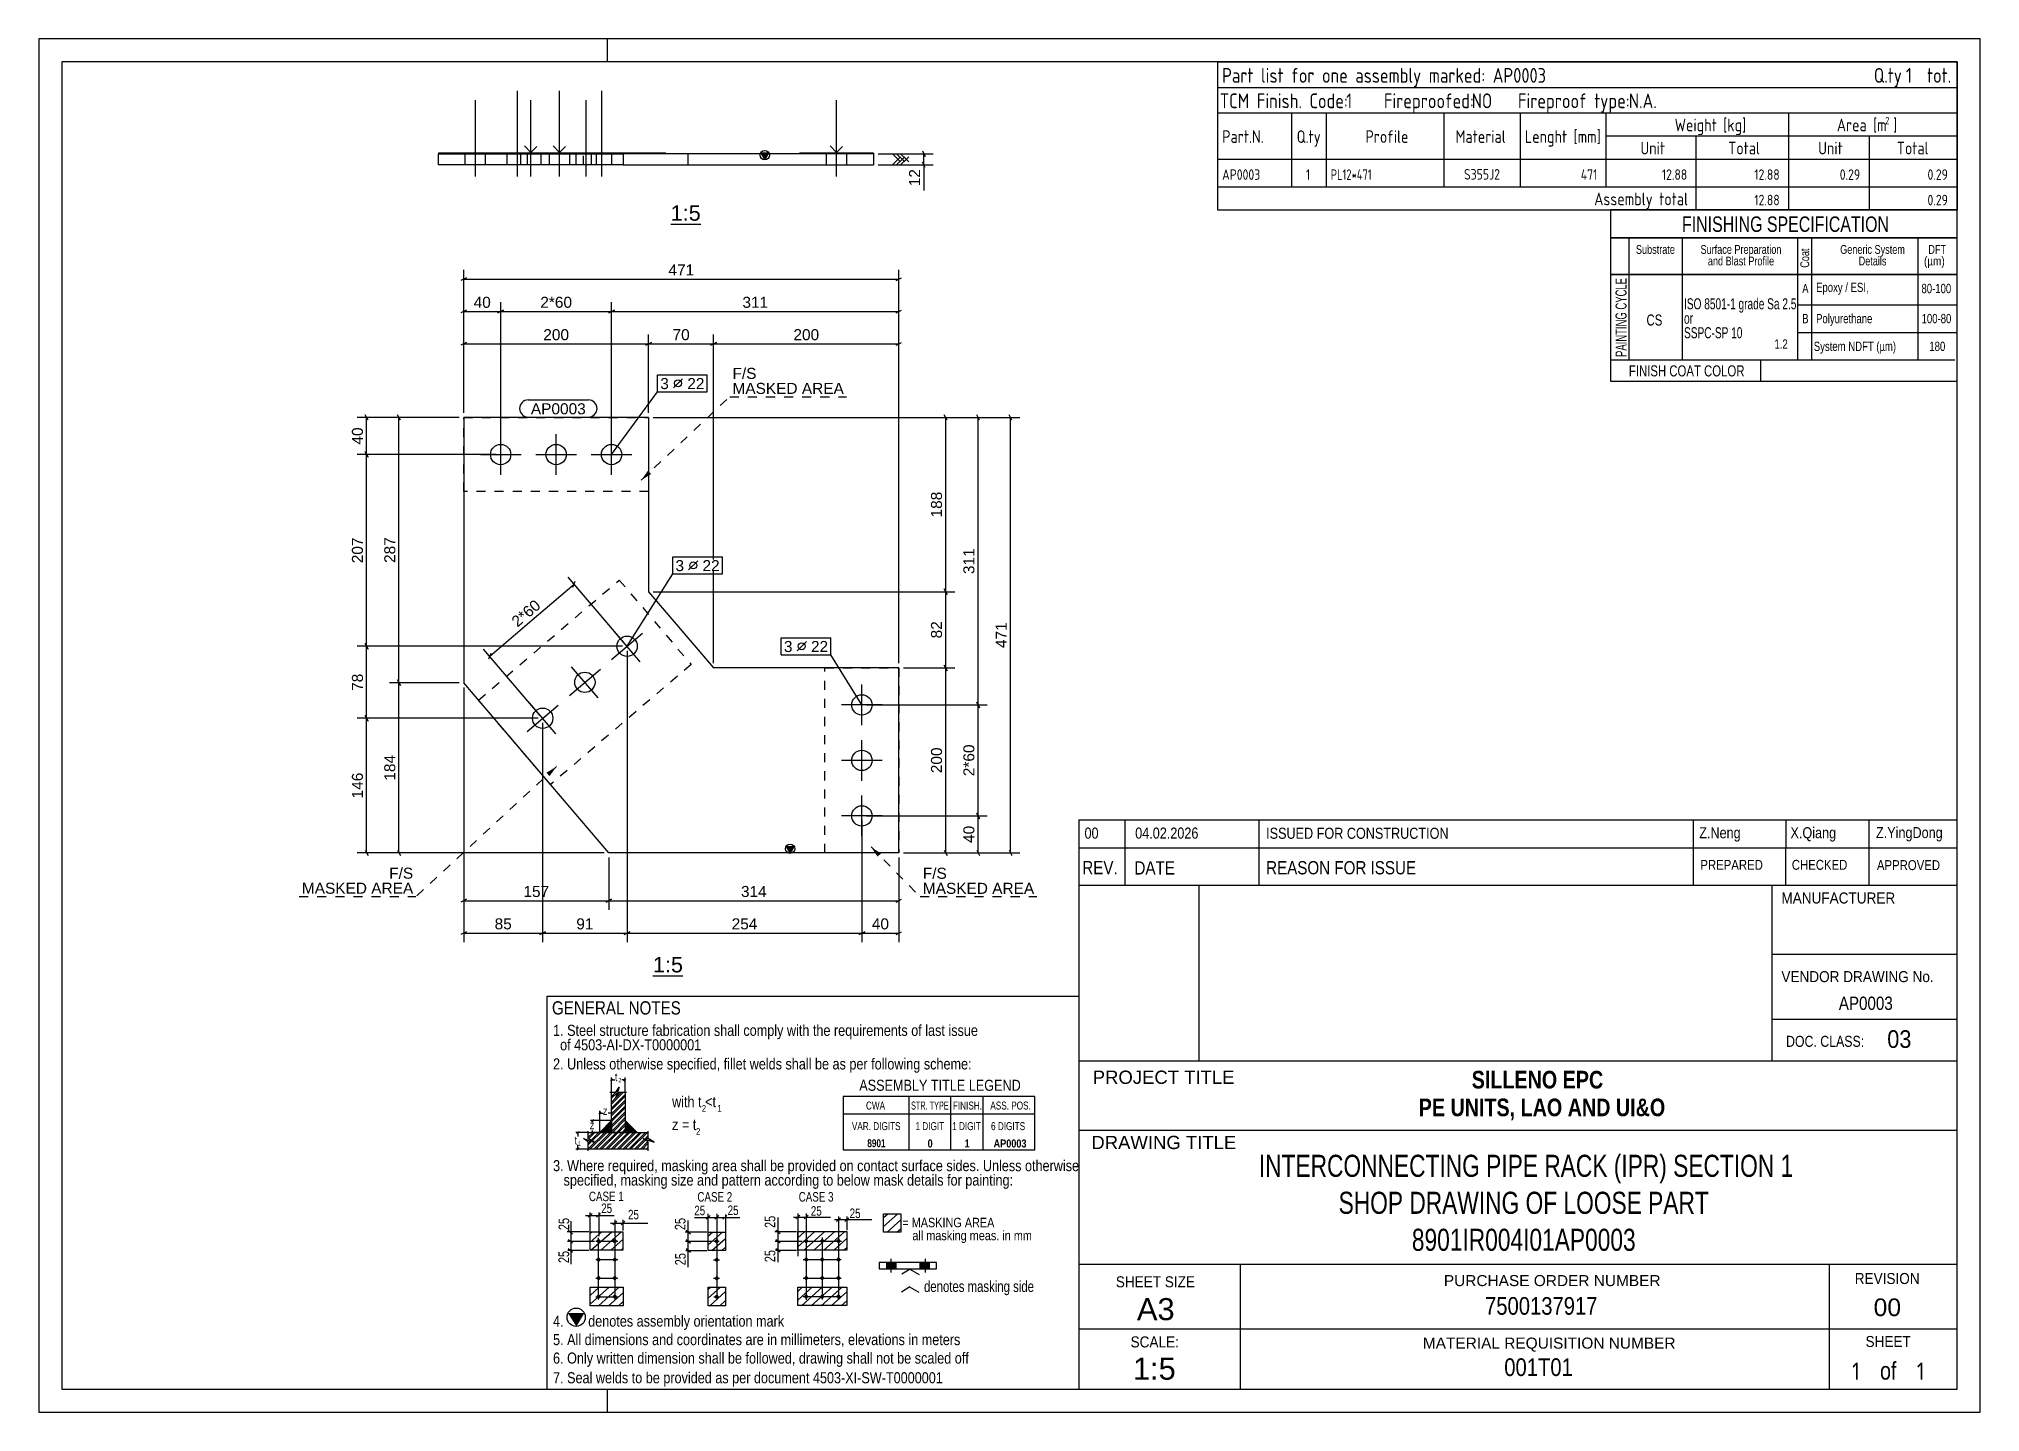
# Paper-space layout 'Layout1' of a CAD drawing. Header units: millimetres. Extents: x 0 to 420, y 0 to 297.
# The model-space entities are those that its viewports show. They can reach past a viewport. Long polylines and large blocks are cut down to what shows.
import ezdxf

# ---------------------------------------------------------------- set-up
doc = ezdxf.new("R2010")
doc.units = ezdxf.units.MM
doc.linetypes.add('DXK_LINE_DOT2', pattern=[3.9198, 1.9599, -1.9599])
doc.layers.add('Viewport layer', color=7, linetype='Continuous', plot=False)
doc.styles.add('ARIAL', font='ARIAL.TTF', dxfattribs={"height": 0.2})
doc.styles.add('Arial Bold', font='ARIALBD.TTF', dxfattribs={"height": 0.2})
doc.styles.add('Arial Narrow', font='ARIALN.TTF', dxfattribs={"height": 0.2})
doc.styles.add('Arial Narrow Bold', font='ARIALNB.TTF', dxfattribs={"height": 0.2})
doc.styles.add('GOST type A', font='', dxfattribs={"height": 0.2})
doc.styles.add('GOST type A Bold', font='', dxfattribs={"height": 0.2})
doc.styles.add('segoeuil', font='', dxfattribs={"height": 0.2})
doc.styles.get('GOST type A').set_extended_font_data('GOST type A')
doc.styles.get('GOST type A Bold').set_extended_font_data('GOST type A', bold=True)
doc.styles.get('segoeuil').set_extended_font_data('segoeuil')

# ---------------------------------------------------------------- blocks, each defined once
blk = doc.blocks.new('Unknown-43707740-1606')
at = {"color": 5, "linetype": 'Continuous'}
for p, q in [((420, 297), (0, 297)), ((0, 297), (0, 0)), ((420, 0), (420, 297)), ((415, 292), (5, 292)), ((5, 292), (5, 5)), ((415, 5), (415, 292)), ((5, 5), (415, 5)), ((0, 0), (420, 0))]:
    blk.add_line(p, q, dxfattribs=at)
at = {"color": 7, "linetype": 'Continuous'}
for p, q in [((123, 292), (123, 297)), ((123, 0), (123, 5))]:
    blk.add_line(p, q, dxfattribs=at)
blk = doc.blocks.new('Unknown-43707740-11 - 1155')
at = {"color": 6, "linetype": 'Continuous'}
blk.add_line((132.87, 94.36), (139.36, 94.36), dxfattribs=at)
at = {"color": 0, "linetype": 'Continuous'}
blk.add_wipeout([(139.36, 95.11), (139.36, 98.61), (132.87, 98.61), (132.87, 95.11)], dxfattribs=at)
at = {"color": 6, "linetype": 'Continuous', "style": 'ARIAL'}
blk.add_text('1:5', height=3.343, dxfattribs=at).set_placement((132.87, 95.11))
blk = doc.blocks.new('Unknown-43707740-12 - 1166')
at = {"color": 6, "linetype": 'Continuous'}
blk.add_line((136.71, 256.92), (143.19, 256.92), dxfattribs=at)
at = {"color": 0, "linetype": 'Continuous'}
blk.add_wipeout([(143.19, 257.67), (143.19, 261.17), (136.71, 261.17), (136.71, 257.67)], dxfattribs=at)
at = {"color": 6, "linetype": 'Continuous', "style": 'ARIAL'}
blk.add_text('1:5', height=3.343, dxfattribs=at).set_placement((136.71, 257.67))
blk = doc.blocks.new('Bolt-43707740-1159 - 1155')
at = {"color": 3, "linetype": 'Continuous'}
for p, q in [((99.92, 202.7), (99.92, 211.5)), ((111.92, 202.7), (111.92, 211.5)), ((123.92, 202.7), (123.92, 211.5)), ((95.52, 207.1), (104.32, 207.1)), ((107.52, 207.1), (116.32, 207.1)), ((119.52, 207.1), (128.32, 207.1))]:
    blk.add_line(p, q, dxfattribs=at)
for centre in [(99.92, 207.1), (111.92, 207.1), (123.92, 207.1)]:
    blk.add_circle(centre, 2.2, dxfattribs=at)
blk = doc.blocks.new('Part-43707740-1158 - 1155')
at = {"linetype": 'Continuous'}
blk.add_hatch(color=2, dxfattribs=at).paths.add_polyline_path([(162.54, 120.95), (161.74, 122.35), (163.34, 122.35)])
at = {"color": 2, "linetype": 'Continuous'}
for p, q in [((131.92, 215.1), (91.92, 215.1)), ((91.92, 215.1), (91.92, 157.75)), ((131.92, 215.1), (131.92, 177.43)), ((131.92, 177.43), (145.98, 160.95)), ((186.07, 160.95), (145.98, 160.95)), ((186.07, 120.95), (186.07, 160.95)), ((123.31, 120.95), (91.92, 157.75)), ((162.54, 120.95), (161.74, 122.35)), ((161.74, 122.35), (163.34, 122.35)), ((163.34, 122.35), (162.54, 120.95)), ((186.07, 120.95), (123.31, 120.95))]:
    blk.add_line(p, q, dxfattribs=at)
blk.add_circle((162.54, 121.85), 1, dxfattribs=at)
blk = doc.blocks.new('Bolt-43707740-1160 - 1155')
at = {"color": 3, "linetype": 'Continuous'}
for p, q in [((178.07, 148.55), (178.07, 157.35)), ((182.47, 152.95), (173.67, 152.95)), ((178.07, 136.55), (178.07, 145.35)), ((182.47, 140.95), (173.67, 140.95)), ((178.07, 124.55), (178.07, 133.35)), ((182.47, 128.95), (173.67, 128.95))]:
    blk.add_line(p, q, dxfattribs=at)
for centre in [(178.07, 152.95), (178.07, 140.95), (178.07, 128.95)]:
    blk.add_circle(centre, 2.2, dxfattribs=at)
blk = doc.blocks.new('Bolt-43707740-1161 - 1155')
at = {"color": 3, "linetype": 'Continuous'}
for p, q in [((123.91, 162.78), (130.61, 168.49)), ((130.11, 162.29), (124.4, 168.98)), ((114.78, 154.99), (121.48, 160.7)), ((120.99, 154.5), (115.27, 161.19)), ((105.65, 147.2), (112.35, 152.91)), ((111.86, 146.71), (106.14, 153.4))]:
    blk.add_line(p, q, dxfattribs=at)
for centre in [(127.26, 165.63), (118.13, 157.84), (109, 150.06)]:
    blk.add_circle(centre, 2.2, dxfattribs=at)
blk = doc.blocks.new('Surfacing-43707740-1162 - 1155')
at = {"color": 246, "linetype": 'DXK_LINE_DOT2'}
for p, q in [((95.13, 153.99), (125.55, 179.95)), ((125.55, 179.95), (141.13, 161.7)), ((141.13, 161.7), (110.7, 135.73)), ((110.7, 135.73), (95.13, 153.99))]:
    blk.add_line(p, q, dxfattribs=at)
blk = doc.blocks.new('Surfacing-43707740-1163 - 1155')
at = {"color": 246, "linetype": 'DXK_LINE_DOT2'}
for p, q in [((170.07, 120.95), (170.07, 160.95)), ((170.07, 160.95), (186.07, 160.95)), ((186.07, 160.95), (186.07, 120.95)), ((186.07, 120.95), (170.07, 120.95))]:
    blk.add_line(p, q, dxfattribs=at)
blk = doc.blocks.new('Surfacing-43707740-1164 - 1155')
at = {"color": 246, "linetype": 'DXK_LINE_DOT2'}
for p, q in [((91.92, 199.1), (91.92, 215.1)), ((91.92, 215.1), (131.92, 215.1)), ((131.92, 215.1), (131.92, 199.1)), ((131.92, 199.1), (91.92, 199.1))]:
    blk.add_line(p, q, dxfattribs=at)
blk = doc.blocks.new('Bolt-43707740-1168 - 1166')
at = {"color": 3, "linetype": 'Continuous'}
for p, q in [((94.45, 267.25), (94.45, 283.75)), ((106.45, 267.25), (106.45, 283.75)), ((118.45, 267.25), (118.45, 283.75)), ((92.25, 269.75), (92.25, 272.15)), ((96.65, 269.75), (96.65, 272.15)), ((104.25, 269.75), (104.25, 272.15)), ((108.65, 269.75), (108.65, 272.15)), ((116.25, 269.75), (116.25, 272.15)), ((120.65, 269.75), (120.65, 272.15))]:
    blk.add_line(p, q, dxfattribs=at)
blk = doc.blocks.new('Part-43707740-1167 - 1166')
at = {"linetype": 'Continuous'}
blk.add_hatch(color=2, dxfattribs=at).paths.add_polyline_path([(157.06, 270.95), (156.26, 272.35), (157.86, 272.35)])
at = {"color": 2, "linetype": 'Continuous'}
for p, q in [((106.45, 272.45), (105.05, 273.85)), ((106.45, 272.45), (107.75, 273.75)), ((112.66, 272.45), (111.26, 273.85)), ((112.66, 272.45), (113.96, 273.75)), ((172.6, 272.45), (171.2, 273.85)), ((172.6, 272.45), (173.9, 273.75)), ((86.45, 269.75), (86.45, 272.15)), ((86.45, 272.15), (126.45, 272.15)), ((126.45, 269.75), (86.45, 269.75)), ((180.6, 272.15), (126.45, 272.15)), ((126.45, 272.15), (126.45, 269.75)), ((126.45, 269.75), (180.6, 269.75)), ((140.51, 269.75), (140.51, 272.15)), ((157.06, 270.95), (156.26, 272.35)), ((156.26, 272.35), (157.86, 272.35)), ((157.86, 272.35), (157.06, 270.95)), ((180.6, 272.15), (180.6, 269.75))]:
    blk.add_line(p, q, dxfattribs=at)
at = {"color": 7, "linetype": 'DXK_LINE_DOT2'}
blk.add_line((117.84, 269.75), (117.84, 272.15), dxfattribs=at)
at = {"color": 2, "linetype": 'Continuous'}
blk.add_circle((157.06, 271.85), 1, dxfattribs=at)
blk = doc.blocks.new('Bolt-43707740-1169 - 1166')
at = {"color": 3, "linetype": 'Continuous'}
for p, q in [((172.6, 267.25), (172.6, 283.75)), ((172.6, 267.25), (172.6, 283.75)), ((172.6, 267.25), (172.6, 283.75)), ((170.4, 269.75), (170.4, 272.15)), ((170.4, 269.75), (170.4, 272.15)), ((170.4, 269.75), (170.4, 272.15)), ((174.8, 269.75), (174.8, 272.15)), ((174.8, 269.75), (174.8, 272.15)), ((174.8, 269.75), (174.8, 272.15))]:
    blk.add_line(p, q, dxfattribs=at)
blk = doc.blocks.new('Bolt-43707740-1170 - 1166')
at = {"color": 3, "linetype": 'Continuous'}
for p, q in [((103.53, 267.25), (103.53, 285.75)), ((112.66, 267.25), (112.66, 285.75)), ((121.79, 267.25), (121.79, 285.75)), ((101.33, 269.75), (101.33, 272.15)), ((105.73, 269.75), (105.73, 272.15)), ((110.46, 269.75), (110.46, 272.15)), ((114.86, 269.75), (114.86, 272.15)), ((119.59, 269.75), (119.59, 272.15)), ((123.99, 269.75), (123.99, 272.15))]:
    blk.add_line(p, q, dxfattribs=at)
blk = doc.blocks.new('Surfacing-43707740-1171 - 1166')
at = {"color": 7, "linetype": 'Continuous'}
for p, q in [((135.66, 272.25), (89.66, 272.25)), ((89.66, 272.25), (89.66, 272.15)), ((120.08, 272.15), (120.08, 272.25)), ((135.66, 272.25), (135.66, 272.15))]:
    blk.add_line(p, q, dxfattribs=at)
at = {"color": 246, "linetype": 'DXK_LINE_DOT2'}
blk.add_line((135.66, 272.15), (89.66, 272.15), dxfattribs=at)
blk = doc.blocks.new('Surfacing-43707740-1172 - 1166')
at = {"color": 7, "linetype": 'Continuous'}
for p, q in [((180.6, 272.25), (164.6, 272.25)), ((164.6, 272.25), (164.6, 272.15)), ((180.6, 272.15), (164.6, 272.15)), ((180.6, 272.25), (180.6, 272.15))]:
    blk.add_line(p, q, dxfattribs=at)
blk = doc.blocks.new('Surfacing-43707740-1173 - 1166')
at = {"color": 7, "linetype": 'Continuous'}
for p, q in [((126.45, 272.25), (86.45, 272.25)), ((86.45, 272.25), (86.45, 272.15)), ((126.45, 272.15), (86.45, 272.15)), ((126.45, 272.25), (126.45, 272.15))]:
    blk.add_line(p, q, dxfattribs=at)
blk = doc.blocks.new('StraightDimension-43707740-1922 - 1155')
at = {"color": 7, "linetype": 'Continuous'}
for p, q in [((92.52, 231.33), (91.32, 230.73)), ((91.92, 216.1), (91.92, 233.08)), ((91.92, 231.03), (131.92, 231.03)), ((131.32, 230.73), (132.52, 231.33)), ((131.92, 216.1), (131.92, 233.08))]:
    blk.add_line(p, q, dxfattribs=at)
at = {"color": 0}
blk.add_wipeout([(115.2, 231.33), (115.2, 234.83), (108.64, 234.83), (108.64, 231.33)], dxfattribs=at)
at = {"color": 7, "style": 'ARIAL'}
blk.add_text('200', height=2.388, dxfattribs=at).set_placement((109.14, 231.83))
blk = doc.blocks.new('StraightDimension-43707740-1223 - 1155')
at = {"color": 7, "linetype": 'Continuous'}
for p, q in [((90.92, 157.75), (75.87, 157.75)), ((78.22, 157.15), (77.62, 158.35)), ((77.92, 120.95), (77.92, 157.75)), ((122.31, 120.95), (75.87, 120.95)), ((77.62, 121.55), (78.22, 120.35))]:
    blk.add_line(p, q, dxfattribs=at)
at = {"color": 0}
blk.add_wipeout([(77.62, 142.63), (74.12, 142.63), (74.12, 136.07), (77.62, 136.07)], dxfattribs=at)
at = {"color": 7, "style": 'ARIAL'}
blk.add_text('184', height=2.388, rotation=90.0002, dxfattribs=at).set_placement((77.12, 136.57))
blk = doc.blocks.new('StraightDimension-43707740-1222 - 1155')
at = {"color": 7, "linetype": 'Continuous'}
for p, q in [((90.92, 215.1), (75.87, 215.1)), ((78.22, 214.5), (77.62, 215.7)), ((77.92, 157.75), (77.92, 215.1)), ((90.92, 157.75), (75.87, 157.75)), ((77.62, 158.35), (78.22, 157.15))]:
    blk.add_line(p, q, dxfattribs=at)
at = {"color": 0}
blk.add_wipeout([(77.62, 189.71), (74.12, 189.71), (74.12, 183.15), (77.62, 183.15)], dxfattribs=at)
at = {"color": 7, "style": 'ARIAL'}
blk.add_text('287', height=2.388, rotation=90.0002, dxfattribs=at).set_placement((77.12, 183.65))
blk = doc.blocks.new('StraightDimension-43707740-1945 - 1155')
at = {"color": 7, "linetype": 'Continuous'}
for p, q in [((98.92, 207.1), (68.87, 207.1)), ((71.22, 206.5), (70.62, 207.7)), ((70.92, 165.63), (70.92, 207.1)), ((126.26, 165.63), (68.87, 165.63)), ((70.62, 166.23), (71.22, 165.03))]:
    blk.add_line(p, q, dxfattribs=at)
at = {"color": 0}
blk.add_wipeout([(70.62, 189.65), (67.12, 189.65), (67.12, 183.09), (70.62, 183.09)], dxfattribs=at)
at = {"color": 7, "style": 'ARIAL'}
blk.add_text('207', height=2.388, rotation=90.0002, dxfattribs=at).set_placement((70.12, 183.59))
blk = doc.blocks.new('StraightDimension-43707740-1846 - 1155')
at = {"color": 7, "linetype": 'Continuous'}
for p, q in [((187.07, 160.95), (198.2, 160.95)), ((196.5, 160.35), (195.9, 161.55)), ((196.2, 120.95), (196.2, 160.95)), ((187.07, 120.95), (198.2, 120.95)), ((195.9, 121.55), (196.5, 120.35))]:
    blk.add_line(p, q, dxfattribs=at)
at = {"color": 0}
blk.add_wipeout([(195.9, 144.23), (192.4, 144.23), (192.4, 137.68), (195.9, 137.68)], dxfattribs=at)
at = {"color": 7, "style": 'ARIAL'}
blk.add_text('200', height=2.388, rotation=90.0002, dxfattribs=at).set_placement((195.4, 138.18))
blk = doc.blocks.new('StraightDimension-43707740-1207 - 1155')
at = {"color": 7, "linetype": 'Continuous'}
for p, q in [((123.31, 119.95), (123.31, 108.61)), ((186.07, 119.95), (186.07, 108.61)), ((123.91, 110.91), (122.71, 110.31)), ((123.31, 110.61), (186.07, 110.61)), ((185.47, 110.31), (186.67, 110.91))]:
    blk.add_line(p, q, dxfattribs=at)
at = {"color": 0}
blk.add_wipeout([(157.97, 110.91), (157.97, 114.41), (151.41, 114.41), (151.41, 110.91)], dxfattribs=at)
at = {"color": 7, "style": 'ARIAL'}
blk.add_text('314', height=2.388, dxfattribs=at).set_placement((151.91, 111.41))
blk = doc.blocks.new('StraightDimension-43707740-1272 - 1155')
at = {"color": 7, "linetype": 'Continuous'}
for p, q in [((132.92, 215.1), (205.2, 215.1)), ((203.5, 214.5), (202.9, 215.7)), ((203.2, 152.95), (203.2, 215.1)), ((179.07, 152.95), (205.2, 152.95)), ((202.9, 153.55), (203.5, 152.35))]:
    blk.add_line(p, q, dxfattribs=at)
at = {"color": 0}
blk.add_wipeout([(202.9, 187.31), (199.4, 187.31), (199.4, 180.75), (202.9, 180.75)], dxfattribs=at)
at = {"color": 7, "style": 'ARIAL'}
blk.add_text('311', height=2.388, rotation=90.0002, dxfattribs=at).set_placement((202.4, 181.25))
blk = doc.blocks.new('StraightDimension-43707740-1208 - 1155')
at = {"color": 7, "linetype": 'Continuous'}
for p, q in [((91.92, 156.75), (91.92, 108.61)), ((123.31, 119.95), (123.31, 108.61)), ((92.52, 110.91), (91.32, 110.31)), ((91.92, 110.61), (123.31, 110.61)), ((122.71, 110.31), (123.91, 110.91))]:
    blk.add_line(p, q, dxfattribs=at)
at = {"color": 0}
blk.add_wipeout([(110.9, 110.91), (110.9, 114.41), (104.34, 114.41), (104.34, 110.91)], dxfattribs=at)
at = {"color": 7, "style": 'ARIAL'}
blk.add_text('157', height=2.388, dxfattribs=at).set_placement((104.84, 111.41))
blk = doc.blocks.new('StraightDimension-43707740-1236 - 1155')
at = {"color": 7, "linetype": 'Continuous'}
for p, q in [((123.92, 208.1), (123.92, 240.08)), ((186.07, 161.95), (186.07, 240.08)), ((124.52, 238.33), (123.32, 237.73)), ((123.92, 238.03), (186.07, 238.03)), ((185.47, 237.73), (186.67, 238.33))]:
    blk.add_line(p, q, dxfattribs=at)
at = {"color": 0}
blk.add_wipeout([(158.28, 238.33), (158.28, 241.83), (151.72, 241.83), (151.72, 238.33)], dxfattribs=at)
at = {"color": 7, "style": 'ARIAL'}
blk.add_text('311', height=2.388, dxfattribs=at).set_placement((152.22, 238.83))
blk = doc.blocks.new('StraightDimension-43707740-1237 - 1155')
at = {"color": 7, "linetype": 'Continuous'}
for p, q in [((111.92, 238.03), (123.92, 238.03)), ((123.32, 237.73), (124.52, 238.33)), ((123.92, 208.1), (123.92, 238.03))]:
    blk.add_line(p, q, dxfattribs=at)
blk = doc.blocks.new('StraightDimension-43707740-1309 - 1155')
at = {"color": 7, "linetype": 'Continuous'}
for p, q in [((97.55, 163.48), (106.67, 171.27)), ((108.35, 150.82), (96.21, 165.04)), ((97.81, 164.1), (97.28, 162.86))]:
    blk.add_line(p, q, dxfattribs=at)
at = {"color": 0}
blk.add_wipeout([(109.47, 174.05), (107.2, 176.71), (101.22, 171.61), (103.49, 168.95)], dxfattribs=at)
at = {"color": 7, "style": 'ARIAL'}
blk.add_text('2*60', height=2.388, rotation=40.4737, dxfattribs=at).set_placement((103.55, 169.65))
blk = doc.blocks.new('StraightDimension-43707740-1238 - 1155')
at = {"color": 7, "linetype": 'Continuous'}
for p, q in [((99.92, 208.1), (99.92, 240.08)), ((100.52, 238.33), (99.32, 237.73)), ((99.92, 238.03), (111.92, 238.03))]:
    blk.add_line(p, q, dxfattribs=at)
at = {"color": 0}
blk.add_wipeout([(115.85, 238.33), (115.85, 241.83), (107.99, 241.83), (107.99, 238.33)], dxfattribs=at)
at = {"color": 7, "style": 'ARIAL'}
blk.add_text('2*60', height=2.388, dxfattribs=at).set_placement((108.49, 238.83))
blk = doc.blocks.new('StraightDimension-43707740-1239 - 1155')
at = {"color": 7, "linetype": 'Continuous'}
for p, q in [((91.92, 216.1), (91.92, 240.08)), ((99.92, 208.1), (99.92, 240.08)), ((92.52, 238.33), (91.32, 237.73)), ((91.92, 238.03), (99.92, 238.03)), ((99.32, 237.73), (100.52, 238.33))]:
    blk.add_line(p, q, dxfattribs=at)
at = {"color": 0}
blk.add_wipeout([(98.28, 238.33), (98.28, 241.83), (93.57, 241.83), (93.57, 238.33)], dxfattribs=at)
at = {"color": 7, "style": 'ARIAL'}
blk.add_text('40', height=2.388, dxfattribs=at).set_placement((94.07, 238.83))
blk = doc.blocks.new('StraightDimension-43707740-1845 - 1155')
at = {"color": 7, "linetype": 'Continuous'}
for p, q in [((132.92, 177.43), (198.2, 177.43)), ((196.5, 176.83), (195.9, 178.03)), ((196.2, 160.95), (196.2, 177.43)), ((187.07, 160.95), (198.2, 160.95)), ((195.9, 161.55), (196.5, 160.35))]:
    blk.add_line(p, q, dxfattribs=at)
at = {"color": 0}
blk.add_wipeout([(195.9, 171.55), (192.4, 171.55), (192.4, 166.84), (195.9, 166.84)], dxfattribs=at)
at = {"color": 7, "style": 'ARIAL'}
blk.add_text('82', height=2.388, rotation=90.0002, dxfattribs=at).set_placement((195.4, 167.34))
blk = doc.blocks.new('StraightDimension-43707740-1252 - 1155')
at = {"color": 7, "linetype": 'Continuous'}
for p, q in [((178.07, 127.95), (178.07, 101.61)), ((186.07, 119.95), (186.07, 101.61)), ((178.67, 103.91), (177.47, 103.31)), ((178.07, 103.61), (186.07, 103.61)), ((185.47, 103.31), (186.67, 103.91))]:
    blk.add_line(p, q, dxfattribs=at)
at = {"color": 0}
blk.add_wipeout([(184.43, 103.91), (184.43, 107.41), (179.72, 107.41), (179.72, 103.91)], dxfattribs=at)
at = {"color": 7, "style": 'ARIAL'}
blk.add_text('40', height=2.388, dxfattribs=at).set_placement((180.22, 104.41))
blk = doc.blocks.new('StraightDimension-43707740-1253 - 1155')
at = {"color": 7, "linetype": 'Continuous'}
for p, q in [((127.26, 164.63), (127.26, 101.61)), ((178.07, 127.95), (178.07, 101.61)), ((127.86, 103.91), (126.66, 103.31)), ((127.26, 103.61), (178.07, 103.61)), ((177.47, 103.31), (178.67, 103.91))]:
    blk.add_line(p, q, dxfattribs=at)
at = {"color": 0}
blk.add_wipeout([(155.94, 103.91), (155.94, 107.41), (149.39, 107.41), (149.39, 103.91)], dxfattribs=at)
at = {"color": 7, "style": 'ARIAL'}
blk.add_text('254', height=2.388, dxfattribs=at).set_placement((149.89, 104.41))
blk = doc.blocks.new('StraightDimension-43707740-1947 - 1155')
at = {"color": 7, "linetype": 'Continuous'}
for p, q in [((108, 150.06), (68.87, 150.06)), ((71.22, 149.46), (70.62, 150.66)), ((70.92, 120.95), (70.92, 150.06)), ((122.31, 120.95), (68.87, 120.95)), ((70.62, 121.55), (71.22, 120.35))]:
    blk.add_line(p, q, dxfattribs=at)
at = {"color": 0}
blk.add_wipeout([(70.62, 138.78), (67.12, 138.78), (67.12, 132.23), (70.62, 132.23)], dxfattribs=at)
at = {"color": 7, "style": 'ARIAL'}
blk.add_text('146', height=2.388, rotation=90.0002, dxfattribs=at).set_placement((70.12, 132.73))
blk = doc.blocks.new('StraightDimension-43707740-1254 - 1155')
at = {"color": 7, "linetype": 'Continuous'}
for p, q in [((127.26, 164.63), (127.26, 101.61)), ((109, 149.06), (109, 101.61)), ((109.6, 103.91), (108.4, 103.31)), ((109, 103.61), (127.26, 103.61)), ((126.66, 103.31), (127.86, 103.91))]:
    blk.add_line(p, q, dxfattribs=at)
at = {"color": 0}
blk.add_wipeout([(120.48, 103.91), (120.48, 107.41), (115.78, 107.41), (115.78, 103.91)], dxfattribs=at)
at = {"color": 7, "style": 'ARIAL'}
blk.add_text('91', height=2.388, dxfattribs=at).set_placement((116.28, 104.41))
blk = doc.blocks.new('StraightDimension-43707740-1304 - 1155')
at = {"color": 7, "linetype": 'Continuous'}
for p, q in [((132.92, 215.1), (212.2, 215.1)), ((210.5, 214.5), (209.9, 215.7)), ((210.2, 120.95), (210.2, 215.1)), ((187.07, 120.95), (212.2, 120.95)), ((209.9, 121.55), (210.5, 120.35))]:
    blk.add_line(p, q, dxfattribs=at)
at = {"color": 0}
blk.add_wipeout([(209.9, 171.31), (206.4, 171.31), (206.4, 164.75), (209.9, 164.75)], dxfattribs=at)
at = {"color": 7, "style": 'ARIAL'}
blk.add_text('471', height=2.388, rotation=90.0002, dxfattribs=at).set_placement((209.4, 165.25))
blk = doc.blocks.new('StraightDimension-43707740-1255 - 1155')
at = {"color": 7, "linetype": 'Continuous'}
for p, q in [((91.92, 156.75), (91.92, 101.61)), ((109, 149.06), (109, 101.61)), ((92.52, 103.91), (91.32, 103.31)), ((91.92, 103.61), (109, 103.61)), ((108.4, 103.31), (109.6, 103.91))]:
    blk.add_line(p, q, dxfattribs=at)
at = {"color": 0}
blk.add_wipeout([(102.81, 103.91), (102.81, 107.41), (98.11, 107.41), (98.11, 103.91)], dxfattribs=at)
at = {"color": 7, "style": 'ARIAL'}
blk.add_text('85', height=2.388, dxfattribs=at).set_placement((98.61, 104.41))
blk = doc.blocks.new('StraightDimension-43707740-1268 - 1155')
at = {"color": 7, "linetype": 'Continuous'}
for p, q in [((92.52, 245.33), (91.32, 244.73)), ((91.92, 216.1), (91.92, 247.08)), ((91.92, 245.03), (186.07, 245.03)), ((185.47, 244.73), (186.67, 245.33)), ((186.07, 161.95), (186.07, 247.08))]:
    blk.add_line(p, q, dxfattribs=at)
at = {"color": 0}
blk.add_wipeout([(142.28, 245.33), (142.28, 248.83), (135.72, 248.83), (135.72, 245.33)], dxfattribs=at)
at = {"color": 7, "style": 'ARIAL'}
blk.add_text('471', height=2.388, dxfattribs=at).set_placement((136.22, 245.83))
blk = doc.blocks.new('StraightDimension-43707740-1273 - 1155')
at = {"color": 7, "linetype": 'Continuous'}
for p, q in [((179.07, 152.95), (203.2, 152.95)), ((203.5, 152.35), (202.9, 153.55)), ((203.2, 140.95), (203.2, 152.95))]:
    blk.add_line(p, q, dxfattribs=at)
blk = doc.blocks.new('StraightDimension-43707740-1274 - 1155')
at = {"color": 7, "linetype": 'Continuous'}
for p, q in [((203.2, 128.95), (203.2, 140.95)), ((179.07, 128.95), (205.2, 128.95)), ((202.9, 129.55), (203.5, 128.35))]:
    blk.add_line(p, q, dxfattribs=at)
at = {"color": 0}
blk.add_wipeout([(202.9, 144.88), (199.4, 144.88), (199.4, 137.03), (202.9, 137.03)], dxfattribs=at)
at = {"color": 7, "style": 'ARIAL'}
blk.add_text('2*60', height=2.388, rotation=90.0002, dxfattribs=at).set_placement((202.4, 137.53))
blk = doc.blocks.new('StraightDimension-43707740-1275 - 1155')
at = {"color": 7, "linetype": 'Continuous'}
for p, q in [((179.07, 128.95), (205.2, 128.95)), ((203.5, 128.35), (202.9, 129.55)), ((203.2, 120.95), (203.2, 128.95)), ((187.07, 120.95), (205.2, 120.95)), ((202.9, 121.55), (203.5, 120.35))]:
    blk.add_line(p, q, dxfattribs=at)
at = {"color": 0}
blk.add_wipeout([(202.9, 127.31), (199.4, 127.31), (199.4, 122.6), (202.9, 122.6)], dxfattribs=at)
at = {"color": 7, "style": 'ARIAL'}
blk.add_text('40', height=2.388, rotation=90.0002, dxfattribs=at).set_placement((202.4, 123.1))
blk = doc.blocks.new('StraightDimension-43707740-1308 - 1155')
at = {"color": 7, "linetype": 'Continuous'}
for p, q in [((106.67, 171.27), (115.8, 179.06)), ((126.61, 166.39), (114.5, 180.58)), ((115.54, 178.44), (116.06, 179.68))]:
    blk.add_line(p, q, dxfattribs=at)
blk = doc.blocks.new('StraightDimension-43707740-1844 - 1155')
at = {"color": 7, "linetype": 'Continuous'}
for p, q in [((132.92, 215.1), (198.2, 215.1)), ((196.5, 214.5), (195.9, 215.7)), ((196.2, 177.43), (196.2, 215.1)), ((132.92, 177.43), (198.2, 177.43)), ((195.9, 178.03), (196.5, 176.83))]:
    blk.add_line(p, q, dxfattribs=at)
at = {"color": 0}
blk.add_wipeout([(195.9, 199.55), (192.4, 199.55), (192.4, 192.99), (195.9, 192.99)], dxfattribs=at)
at = {"color": 7, "style": 'ARIAL'}
blk.add_text('188', height=2.388, rotation=90.0002, dxfattribs=at).set_placement((195.4, 193.49))
blk = doc.blocks.new('StraightDimension-43707740-1920 - 1155')
at = {"color": 7, "linetype": 'Continuous'}
for p, q in [((146.58, 231.33), (145.38, 230.73)), ((145.98, 161.95), (145.98, 233.08)), ((145.98, 231.03), (186.07, 231.03)), ((185.47, 230.73), (186.67, 231.33)), ((186.07, 161.95), (186.07, 233.08))]:
    blk.add_line(p, q, dxfattribs=at)
at = {"color": 0}
blk.add_wipeout([(169.31, 231.33), (169.31, 234.83), (162.75, 234.83), (162.75, 231.33)], dxfattribs=at)
at = {"color": 7, "style": 'ARIAL'}
blk.add_text('200', height=2.388, dxfattribs=at).set_placement((163.25, 231.83))
blk = doc.blocks.new('StraightDimension-43707740-1921 - 1155')
at = {"color": 7, "linetype": 'Continuous'}
for p, q in [((132.52, 231.33), (131.32, 230.73)), ((131.92, 216.1), (131.92, 233.08)), ((131.92, 231.03), (145.98, 231.03)), ((145.38, 230.73), (146.58, 231.33)), ((145.98, 161.95), (145.98, 233.08))]:
    blk.add_line(p, q, dxfattribs=at)
at = {"color": 0}
blk.add_wipeout([(141.31, 231.33), (141.31, 234.83), (136.6, 234.83), (136.6, 231.33)], dxfattribs=at)
at = {"color": 7, "style": 'ARIAL'}
blk.add_text('70', height=2.388, dxfattribs=at).set_placement((137.1, 231.83))
blk = doc.blocks.new('StraightDimension-43707740-1944 - 1155')
at = {"color": 7, "linetype": 'Continuous'}
for p, q in [((90.92, 215.1), (68.87, 215.1)), ((71.22, 214.5), (70.62, 215.7)), ((70.92, 207.1), (70.92, 215.1)), ((98.92, 207.1), (68.87, 207.1)), ((70.62, 207.7), (71.22, 206.5))]:
    blk.add_line(p, q, dxfattribs=at)
at = {"color": 0}
blk.add_wipeout([(70.62, 213.46), (67.12, 213.46), (67.12, 208.75), (70.62, 208.75)], dxfattribs=at)
at = {"color": 7, "style": 'ARIAL'}
blk.add_text('40', height=2.388, rotation=90.0002, dxfattribs=at).set_placement((70.12, 209.25))
blk = doc.blocks.new('StraightDimension-43707740-1946 - 1155')
at = {"color": 7, "linetype": 'Continuous'}
for p, q in [((126.26, 165.63), (68.87, 165.63)), ((71.22, 165.03), (70.62, 166.23)), ((70.92, 150.06), (70.92, 165.63)), ((108, 150.06), (68.87, 150.06)), ((70.62, 150.66), (71.22, 149.46))]:
    blk.add_line(p, q, dxfattribs=at)
at = {"color": 0}
blk.add_wipeout([(70.62, 160.2), (67.12, 160.2), (67.12, 155.49), (70.62, 155.49)], dxfattribs=at)
at = {"color": 7, "style": 'ARIAL'}
blk.add_text('78', height=2.388, rotation=90.0002, dxfattribs=at).set_placement((70.12, 155.99))
blk = doc.blocks.new('StraightDimension-43707740-1318 - 1166')
at = {"color": 7, "linetype": 'Continuous'}
for p, q in [((181.6, 272.15), (193.45, 272.15)), ((181.6, 269.75), (193.45, 269.75)), ((184.7, 272.15), (186.45, 270.4)), ((184.7, 272.15), (188.2, 272.15)), ((184.7, 269.75), (186.45, 271.5)), ((184.7, 269.75), (188.2, 269.75)), ((185.58, 272.15), (187.33, 270.4)), ((185.58, 269.75), (187.33, 271.5)), ((186.45, 272.15), (188.2, 270.4)), ((186.45, 269.75), (188.2, 271.5)), ((191.15, 272.75), (191.75, 271.55)), ((191.75, 269.15), (191.15, 270.35)), ((191.45, 269.75), (191.45, 272.15))]:
    blk.add_line(p, q, dxfattribs=at)
at = {"color": 0}
blk.add_wipeout([(191.15, 269.31), (187.65, 269.31), (187.65, 264.61), (191.15, 264.61)], dxfattribs=at)
at = {"color": 7, "linetype": 'Continuous'}
blk.add_line((191.45, 269.75), (191.45, 264.17), dxfattribs=at)
blk.add_line((191.45, 269.75), (191.45, 264.17), dxfattribs=at)
at = {"color": 7, "style": 'ARIAL'}
blk.add_text('12', height=2.388, rotation=90.0002, dxfattribs=at).set_placement((190.65, 265.11))
blk = doc.blocks.new('0_TCM_4503_AIVD_AD_PAINTING_SYSTEM-43707740-2224')
at = {"color": 7, "linetype": 'Continuous'}
for p, q in [((415, 260), (340, 260)), ((340, 260), (340, 254)), ((415, 254), (415, 260)), ((340, 254), (415, 254)), ((415, 254), (340, 254)), ((340, 254), (340, 246)), ((344, 254), (344, 246)), ((355.5, 254), (355.5, 246)), ((380.5, 254), (380.5, 246)), ((383.5, 254), (383.5, 246)), ((406.5, 254), (406.5, 246)), ((415, 246), (415, 254)), ((340, 246), (415, 246)), ((415, 246), (340, 246)), ((340, 246), (340, 223)), ((344, 246), (344, 227.5)), ((355.5, 246), (355.5, 227.5)), ((380.5, 246), (380.5, 227.5)), ((383.5, 246), (383.5, 227.5)), ((406.5, 246), (406.5, 227.5)), ((415, 223), (415, 246)), ((380.5, 239.5), (415, 239.5)), ((380.5, 233.5), (415, 233.5)), ((414.5, 227.5), (340, 227.5)), ((372.5, 227.5), (372.5, 223)), ((340, 223), (415, 223))]:
    blk.add_line(p, q, dxfattribs=at)
at = {"color": 7, "style": 'Arial Narrow', "width": 0.9}
blk.add_text('FINISHING SPECIFICATION', height=3.3405, dxfattribs=at).set_placement((355.5, 255.25))
at = {"color": 7, "linetype": 'Continuous', "style": 'Arial Narrow'}
for s, height, width, p in [('Substrate', 1.909, 0.9, (345.53, 250.5)), ('Surface Preparation', 1.9089, 0.9, (359.5, 250.5)), ('Generic System', 1.9089, 0.9, (389.71, 250.5)), ('DFT', 1.909, 0.9, (408.79, 250.5)), ('and Blast Profile', 1.9089, 0.9, (361.09, 248)), ('Details', 1.909, 0.9, (393.71, 248)), ('A', 2, 0.9, (381.5, 242)), ('Epoxy / ESI,', 2.0043, 0.9, (384.5, 242.25)), ('80-100', 2.004, 0.9, (407.3, 242)), ('ISO 8501-1 grade Sa 2.5^M', 2.3861, 0.8, (355.93, 238.5)), ('CS', 2.386, 0.9, (347.81, 235)), ('or ^M', 2.386, 0.8, (355.93, 235.38)), ('B', 2, 0.9, (381.5, 235.5)), ('Polyurethane', 2.0043, 0.9, (384.5, 235.5)), ('100-80', 2.004, 0.9, (407.33, 235.5)), ('SSPC-SP 10', 2.386, 0.8, (355.93, 232.25)), ('1.2', 2.004, 0.9, (375.5, 230)), ('System NDFT (µm)', 2.0043, 0.9, (384, 229.5)), ('180', 2.004, 0.9, (409, 229.5)), ('FINISH COAT COLOR', 2.3861, 0.9, (344, 224))]:
    blk.add_text(s, height=height, dxfattribs=dict(at, width=width)).set_placement(p)
for s, height, width, p in [('Coat', 1.909, 0.9, (383, 247.5)), ('PAINTING CYCLE', 2.3861, 0.75, (343.5, 228.2))]:
    blk.add_text(s, height=height, rotation=90, dxfattribs=dict(at, width=width)).set_placement(p)
blk.add_text('(µm)', height=1.909, dxfattribs=at).set_placement((407.84, 248))
blk = doc.blocks.new('0_TCM_4503_AIVD_AD_PART_LIST-43707740-2222')
at = {"color": 174, "linetype": 'Continuous'}
for p, q in [((255, 292), (255, 271)), ((255, 271), (255, 265)), ((255, 265), (255, 260)), ((255, 260), (415, 260))]:
    blk.add_line(p, q, dxfattribs=at)
at = {"color": 7, "linetype": 'Continuous'}
for p, q in [((255, 292), (415, 292)), ((415, 292), (415, 271)), ((255, 286.5), (415, 286.5)), ((255, 281), (415, 281)), ((271, 281), (271, 271)), ((278.5, 281), (278.5, 271)), ((304, 281), (304, 271)), ((320.5, 281), (320.5, 271)), ((339, 281), (339, 271)), ((378.5, 281), (378.5, 271)), ((339, 276), (415, 276)), ((358.5, 276), (358.5, 271)), ((396, 276), (396, 271)), ((271, 271), (271, 265)), ((278.5, 271), (278.5, 265)), ((304, 271), (304, 265)), ((320.5, 271), (320.5, 265)), ((339, 271), (339, 265)), ((358.5, 271), (358.5, 265)), ((378.5, 271), (378.5, 265)), ((396, 271), (396, 265)), ((415, 271), (415, 265)), ((358.5, 265), (358.5, 260)), ((378.5, 265), (378.5, 260)), ((396, 265), (396, 260)), ((415, 265), (415, 260))]:
    blk.add_line(p, q, dxfattribs=at)
at = {"color": 4, "linetype": 'Continuous'}
for p, q in [((255, 271), (415, 271)), ((255, 265), (415, 265))]:
    blk.add_line(p, q, dxfattribs=at)
at = {"color": 7, "linetype": 'DXK_LINE_DOT2'}
blk.add_line((255, 265), (415, 265), dxfattribs=at)
at = {"color": 7, "linetype": 'Continuous'}
for s, height, style, p in [('Part list for one assembly marked: AP0003', 3.1901, 'GOST type A', (256, 287.5)), ('Q.ty', 3.19, 'GOST type A', (397, 287.5)), ('tot.', 3.19, 'GOST type A', (408.5, 287.5)), ('TCM Finish. Code:', 3.1901, 'GOST type A', (255.5, 282)), ('1', 3.19, 'GOST type A Bold', (282.85, 282)), ('Fireproofed:', 3.1901, 'GOST type A', (291, 282)), ('NO', 3.19, 'GOST type A Bold', (310, 282)), ('Fireproof type:', 3.1901, 'GOST type A', (320, 282)), ('N.A.', 3.19, 'GOST type A Bold', (344, 282)), ('Part.N.', 2.734, 'GOST type A', (256, 274.5)), ('Q.ty', 2.734, 'GOST type A', (272.13, 274.48)), ('Profile', 2.734, 'GOST type A', (287, 274.5)), ('Material', 2.734, 'GOST type A', (306.5, 274.5)), ('Lenght [mm]', 2.7344, 'GOST type A', (321.5, 274.5)), ('Weight [kg]', 2.7344, 'GOST type A', (353.9, 277)), ('Area [m ]', 2.734, 'GOST type A', (389, 277)), ('2', 1.64, 'GOST type A', (399.47, 278.5)), ('Unit', 2.734, 'GOST type A', (346.5, 272)), ('Total', 2.734, 'GOST type A', (365.5, 272)), ('Unit', 2.734, 'GOST type A', (384.96, 272)), ('Total', 2.734, 'GOST type A', (401.98, 272)), ('S355J2', 2.279, 'GOST type A', (308.33, 266.56)), ('AP0003', 2.279, 'GOST type A', (256, 266.5)), ('1', 2.28, 'GOST type A', (274.12, 266.5)), ('471', 2.279, 'GOST type A', (333.59, 266.5)), ('12.88', 2.279, 'GOST type A', (351.14, 266.5)), ('12.88', 2.279, 'GOST type A', (371.14, 266.5)), ('0.29', 2.279, 'GOST type A', (389.62, 266.5)), ('Assembly total', 2.7344, 'GOST type A', (336.5, 261)), ('0.29', 2.279, 'GOST type A', (408.61, 261))]:
    blk.add_text(s, height=height, dxfattribs=dict(at, style=style)).set_placement(p)
at = {"color": 7, "style": 'GOST type A'}
blk.add_text('1', height=3.19, dxfattribs=at).set_placement((403.94, 287.5))
at = {"color": 7, "linetype": 'Continuous', "style": 'GOST type A', "width": 0.9}
blk.add_text('PL12*471', height=2.279, dxfattribs=at).set_placement((279.5, 266.5))
at = {"color": 7, "linetype": 'DXK_LINE_DOT2', "style": 'GOST type A'}
for s, p in [('0.29', (408.61, 266.5)), ('12.88', (371.14, 261))]:
    blk.add_text(s, height=2.279, dxfattribs=at).set_placement(p)
blk = doc.blocks.new('0_TCM_4503_AIVD_AD_TITLE_BLOCK-43707740-2223')
at = {"color": 4, "linetype": 'Continuous'}
for q in [(225, 5), (415, 114)]:
    blk.add_line((225, 114), q, dxfattribs=at)
at = {"color": 7, "linetype": 'Continuous'}
for p, q in [((251, 76), (251, 114)), ((375, 76), (375, 114)), ((415, 5), (415, 114)), ((415, 99), (375, 99)), ((375, 85), (415, 85)), ((225, 76), (415, 76)), ((225, 61), (415, 61)), ((225, 32), (415, 32)), ((260, 5), (260, 32)), ((387.4, 5), (387.4, 32)), ((225, 18), (415, 18)), ((225, 5), (415, 5))]:
    blk.add_line(p, q, dxfattribs=at)
for s, height, style, width, p in [('MANUFACTURER', 2.3877, 'ARIAL', 0.88, (377, 110)), ('VENDOR DRAWING No.', 2.3877, 'ARIAL', 0.88, (377, 93)), ('DOC. CLASS:', 2.3877, 'ARIAL', 0.8, (378, 79)), ('SILLENO EPC', 3.8177, 'Arial Bold', 0.8, (310, 70)), ('PE UNITS, LAO AND UI&O', 3.8177, 'Arial Bold', 0.8, (298.53, 64)), ('SHEET SIZE', 2.388, 'ARIAL', 0.88, (233, 27)), ('REVISION', 2.388, 'ARIAL', 0.88, (392.87, 27.71)), ('SCALE:', 2.388, 'ARIAL', 0.88, (236.2, 14)), ('SHEET', 2.388, 'ARIAL', 0.88, (395.2, 14.09)), ('1', 3.73, 'segoeuil', 0.88, (392, 7)), ('of', 3.82, 'ARIAL', 0.8, (398.33, 7.04)), ('1', 3.73, 'segoeuil', 0.88, (406, 7))]:
    blk.add_text(s, height=height, dxfattribs=dict(at, style=style, width=width)).set_placement(p)
at = {"color": 3, "linetype": 'Continuous', "style": 'Arial Narrow'}
blk.add_text('AP0003', height=2.863, dxfattribs=at).set_placement((389.42, 87))
at = {"color": 1, "linetype": 'Continuous', "style": 'ARIAL', "width": 0.88}
blk.add_text('03', height=3.82, dxfattribs=at).set_placement((399.9, 78.78))
at = {"color": 7, "linetype": 'Continuous', "style": 'ARIAL'}
for s, height, p in [('PROJECT TITLE', 2.8652, (228, 71)), ('DRAWING TITLE', 2.8652, (227.71, 56.89)), ('PURCHASE ORDER NUMBER', 2.3877, (303.97, 27.26)), ('A3', 4.775, (237.57, 19.89)), ('00', 3.82, (396.95, 20.77)), ('MATERIAL REQUISITION NUMBER', 2.3877, (299.43, 13.74))]:
    blk.add_text(s, height=height, dxfattribs=at).set_placement(p)
at = {"color": 2, "style": 'Arial Narrow', "width": 0.9}
blk.add_text('INTERCONNECTING PIPE RACK (IPR) SECTION 1', height=4.7721, dxfattribs=at).set_placement((263.94, 50.89))
at = {"color": 2, "linetype": 'Continuous', "style": 'Arial Narrow', "width": 0.9}
for s, p in [('SHOP DRAWING OF LOOSE PART', (281.2, 42.89)), ('8901IR004I01AP0003', (297.05, 34.89))]:
    blk.add_text(s, height=4.7721, dxfattribs=at).set_placement(p)
at = {"color": 3, "style": 'Arial Narrow'}
for s, p in [('7500137917', (312.88, 21.07)), ('001T01', (317.04, 7.82))]:
    blk.add_text(s, height=3.818, dxfattribs=at).set_placement(p)
at = {"color": 7, "style": 'ARIAL'}
blk.add_text('1:5', height=4.775, dxfattribs=at).set_placement((236.69, 7.02))
blk = doc.blocks.new('0_TCM_4503_AIVD_AD_REVISION_BLOCK-43707740-2225')
at = {"color": 7, "linetype": 'Continuous'}
for p, q in [((225, 128.07), (415, 128.07)), ((225, 128.07), (225, 122.07)), ((235, 122.07), (235, 128.07)), ((264, 122.07), (264, 128.07)), ((358.01, 122.07), (358.01, 128.07)), ((378, 122.07), (378, 128.07)), ((396, 122.07), (396, 128.07)), ((225, 122.07), (415, 122.07)), ((225, 122.04), (415, 122.04)), ((225, 122.04), (225, 114)), ((235, 114.04), (235, 122.04)), ((264, 114.04), (264, 122.04)), ((358.01, 114.03), (358.01, 122.03)), ((377.99, 114.04), (377.99, 122.04)), ((396, 114.04), (396, 122.04)), ((225, 114), (415, 114))]:
    blk.add_line(p, q, dxfattribs=at)
at = {"color": 7, "style": 'Arial Narrow'}
for s, height, p in [('00', 2.386, (226.23, 124.04)), ('04.02.2026', 2.386, (237.19, 124.04)), ('ISSUED FOR CONSTRUCTION', 2.3861, (265.52, 124)), ('Z.Neng', 2.386, (359.22, 124.11)), ('X.Qiang', 2.386, (378.96, 124.11))]:
    blk.add_text(s, height=height, dxfattribs=at).set_placement(p)
at = {"color": 7, "linetype": 'Continuous', "style": 'Arial Narrow'}
for s, height, p in [('Z.YingDong', 2.386, (397.46, 124.15)), ('REV.', 2.863, (225.75, 116.33)), ('DATE', 2.863, (237.04, 116.27)), ('REASON FOR ISSUE', 2.8633, (265.52, 116.31)), ('PREPARED', 2.147, (359.46, 117.29)), ('CHECKED', 2.147, (379.25, 117.3)), ('APPROVED', 2.147, (397.66, 117.23))]:
    blk.add_text(s, height=height, dxfattribs=at).set_placement(p)
blk = doc.blocks.new('0_TCM_4503_AIVD_AD_NOTE_BLOCK-43707740-2226')
at = {"linetype": 'Continuous'}
for points in [[(121.35, 60.51), (123.9, 60.51), (123.9, 63.06)], [(126.86, 60.51), (129.42, 60.51), (126.86, 63.06)], [(120.8, 37.01), (121.13, 37.01), (120.84, 37.05)], [(120.8, 36.97), (121.13, 36.94), (121.13, 36.97)], [(120.84, 36.94), (121.13, 36.94), (120.8, 36.97)], [(120.84, 37.12), (121.13, 37.12), (120.88, 37.16)], [(120.84, 37.05), (121.13, 37.01), (121.13, 37.05)], [(120.88, 37.16), (121.13, 37.16), (120.92, 37.19)], [(120.88, 37.16), (121.13, 37.12), (121.13, 37.16)], [(120.92, 37.19), (121.13, 37.19), (120.96, 37.23)], [(120.92, 37.19), (121.13, 37.16), (121.13, 37.19)], [(120.96, 37.23), (121.13, 37.19), (121.13, 37.23)], [(121, 37.23), (121.13, 37.23), (121.05, 37.26)], [(121.05, 37.26), (121.13, 37.23), (121.13, 37.26)], [(121.13, 37.23), (121.29, 37.19), (121.25, 37.23)], [(121.13, 37.19), (121.29, 37.19), (121.13, 37.23)], [(121.13, 37.16), (121.37, 37.12), (121.33, 37.16)], [(121.13, 37.12), (121.37, 37.12), (121.13, 37.16)], [(121.13, 37.05), (121.41, 37.01), (121.37, 37.05)], [(121.13, 37.01), (121.41, 37.01), (121.13, 37.05)], [(121.13, 36.97), (121.37, 36.94), (121.41, 36.97)], [(121.13, 36.94), (121.37, 36.94), (121.13, 36.97)], [(121.13, 36.83), (121.29, 36.79), (121.33, 36.83)], [(121.13, 36.79), (121.29, 36.79), (121.13, 36.83)], [(124.31, 37.05), (124.59, 37.05), (124.35, 37.08)], [(124.35, 37.12), (124.59, 37.12), (124.39, 37.16)], [(124.35, 37.08), (124.59, 37.05), (124.59, 37.08)], [(124.39, 37.16), (124.59, 37.12), (124.59, 37.16)], [(124.39, 36.83), (124.59, 36.79), (124.59, 36.83)], [(124.43, 36.79), (124.59, 36.79), (124.39, 36.83)], [(124.47, 36.79), (124.59, 36.76), (124.59, 36.79)], [(124.51, 36.76), (124.59, 36.76), (124.47, 36.79)], [(124.59, 37.26), (124.71, 37.23), (124.67, 37.26)], [(124.59, 37.23), (124.71, 37.23), (124.59, 37.26)], [(124.59, 37.23), (124.79, 37.19), (124.75, 37.23)], [(124.59, 37.19), (124.79, 37.19), (124.59, 37.23)], [(124.59, 37.19), (124.83, 37.16), (124.79, 37.19)], [(124.59, 37.16), (124.83, 37.16), (124.59, 37.19)], [(124.59, 37.16), (124.88, 37.12), (124.83, 37.16)], [(124.59, 37.12), (124.88, 37.12), (124.59, 37.16)], [(124.59, 36.79), (124.71, 36.76), (124.75, 36.79)], [(124.59, 36.76), (124.71, 36.76), (124.59, 36.79)], [(146.4, 37.08), (146.69, 37.08), (146.44, 37.12)], [(146.44, 37.12), (146.69, 37.12), (146.48, 37.16)], [(146.44, 37.12), (146.69, 37.08), (146.69, 37.12)], [(146.48, 37.16), (146.69, 37.12), (146.69, 37.16)], [(146.69, 37.19), (146.85, 37.16), (146.81, 37.19)], [(146.69, 37.16), (146.85, 37.16), (146.69, 37.19)], [(146.69, 37.05), (146.97, 37.01), (146.93, 37.05)], [(146.69, 37.01), (146.97, 37.01), (146.69, 37.05)], [(146.69, 36.83), (146.89, 36.79), (146.93, 36.83)], [(146.69, 36.79), (146.89, 36.79), (146.69, 36.83)], [(146.69, 36.79), (146.85, 36.76), (146.89, 36.79)], [(146.69, 36.76), (146.85, 36.76), (146.69, 36.79)], [(146.69, 36.76), (146.81, 36.72), (146.85, 36.76)], [(146.69, 36.72), (146.81, 36.72), (146.69, 36.76)], [(165.77, 37.12), (166.01, 37.12), (165.81, 37.16)], [(165.77, 36.9), (166.01, 36.86), (166.01, 36.9)], [(165.81, 36.86), (166.01, 36.86), (165.77, 36.9)], [(165.81, 37.19), (165.85, 37.19), (166.01, 37.19)], [(165.81, 37.16), (166.01, 37.12), (166.01, 37.16)], [(165.81, 36.83), (166.01, 36.79), (166.01, 36.83)], [(165.85, 36.79), (166.01, 36.79), (165.81, 36.83)], [(165.85, 37.19), (166.01, 37.19), (165.89, 37.23)], [(165.89, 36.79), (165.85, 36.79), (166.01, 36.79)], [(165.89, 37.23), (166.01, 37.19), (166.01, 37.23)], [(165.89, 36.79), (166.01, 36.76), (166.01, 36.79)], [(165.93, 36.76), (166.01, 36.76), (165.89, 36.79)], [(166.01, 37.23), (166.22, 37.19), (166.18, 37.23)], [(166.01, 37.19), (166.22, 37.19), (166.01, 37.23)], [(166.01, 37.19), (166.26, 37.16), (166.22, 37.19)], [(166.01, 37.16), (166.26, 37.16), (166.01, 37.19)], [(166.01, 37.16), (166.3, 37.12), (166.26, 37.16)], [(166.01, 37.12), (166.3, 37.12), (166.01, 37.16)], [(166.01, 37.05), (166.34, 37.01), (166.3, 37.05)], [(166.01, 37.01), (166.34, 37.01), (166.01, 37.05)], [(166.01, 37.01), (166.3, 36.97), (166.34, 37.01)], [(166.01, 36.97), (166.3, 36.97), (166.01, 37.01)], [(166.01, 36.9), (166.26, 36.86), (166.3, 36.9)], [(166.01, 36.86), (166.26, 36.86), (166.01, 36.9)], [(166.01, 36.79), (166.13, 36.76), (166.18, 36.79)], [(166.01, 36.76), (166.13, 36.76), (166.01, 36.79)], [(169.19, 37.05), (169.48, 37.05), (169.23, 37.08)], [(169.19, 36.97), (169.48, 36.94), (169.48, 36.97)], [(169.23, 36.94), (169.48, 36.94), (169.19, 36.97)], [(169.23, 37.16), (169.48, 37.16), (169.27, 37.19)], [(169.23, 37.08), (169.48, 37.05), (169.48, 37.08)], [(169.27, 37.19), (169.48, 37.19), (169.31, 37.23)], [(169.27, 37.19), (169.48, 37.16), (169.48, 37.19)], [(169.31, 37.23), (169.35, 37.23), (169.48, 37.23)], [(169.31, 37.23), (169.48, 37.19), (169.48, 37.23)], [(169.35, 37.23), (169.48, 37.23), (169.39, 37.26)], [(169.39, 37.26), (169.48, 37.23), (169.48, 37.26)], [(169.48, 37.26), (169.64, 37.23), (169.6, 37.26)], [(169.48, 37.23), (169.64, 37.23), (169.48, 37.26)], [(169.48, 37.16), (169.76, 37.12), (169.72, 37.16)], [(169.48, 37.12), (169.76, 37.12), (169.48, 37.16)], [(169.48, 36.9), (169.72, 36.86), (169.76, 36.9)], [(169.48, 36.86), (169.72, 36.86), (169.48, 36.9)], [(169.48, 36.86), (169.68, 36.83), (169.72, 36.86)], [(169.48, 36.83), (169.68, 36.83), (169.48, 36.86)], [(169.48, 36.83), (169.64, 36.79), (169.68, 36.83)], [(169.48, 36.79), (169.64, 36.79), (169.48, 36.83)], [(169.48, 36.79), (169.56, 36.76), (169.6, 36.79)], [(169.48, 36.76), (169.56, 36.76), (169.48, 36.79)], [(172.78, 37.16), (173.02, 37.16), (172.82, 37.19)], [(172.82, 37.19), (173.02, 37.19), (172.86, 37.23)], [(172.82, 37.19), (173.02, 37.16), (173.02, 37.19)], [(172.82, 36.83), (173.02, 36.79), (173.02, 36.83)], [(172.86, 36.79), (173.02, 36.79), (172.82, 36.83)], [(172.86, 37.23), (173.02, 37.19), (173.02, 37.23)], [(172.9, 36.79), (172.86, 36.79), (173.02, 36.79)], [(173.02, 37.12), (173.31, 37.08), (173.26, 37.12)], [(173.02, 37.08), (173.31, 37.08), (173.02, 37.12)], [(173.02, 36.94), (173.26, 36.9), (173.31, 36.94)], [(173.02, 36.9), (173.26, 36.9), (173.02, 36.94)], [(173.02, 36.86), (173.22, 36.83), (173.26, 36.86)], [(173.02, 36.83), (173.22, 36.83), (173.02, 36.86)], [(120.8, 32.97), (121.09, 32.93), (121.09, 32.97)], [(120.84, 32.93), (121.09, 32.93), (120.8, 32.97)], [(120.84, 33.12), (121.09, 33.12), (120.88, 33.15)], [(120.84, 32.9), (121.09, 32.86), (121.09, 32.9)], [(120.88, 32.86), (121.09, 32.86), (120.84, 32.9)], [(120.88, 33.19), (120.92, 33.19), (121.09, 33.19)], [(120.88, 33.15), (121.09, 33.12), (121.09, 33.15)], [(120.88, 32.83), (121.09, 32.79), (121.09, 32.83)], [(120.92, 32.79), (121.09, 32.79), (120.88, 32.83)], [(120.92, 33.19), (121.09, 33.19), (120.96, 33.23)], [(120.96, 32.79), (120.92, 32.79), (121.09, 32.79)], [(120.96, 33.23), (121.09, 33.19), (121.09, 33.23)], [(120.96, 32.79), (121.09, 32.75), (121.09, 32.79)], [(121, 32.75), (121.09, 32.75), (120.96, 32.79)], [(121.09, 33.23), (121.29, 33.19), (121.25, 33.23)], [(121.09, 33.19), (121.29, 33.19), (121.09, 33.23)], [(121.09, 33.19), (121.33, 33.15), (121.29, 33.19)], [(121.09, 33.15), (121.33, 33.15), (121.09, 33.19)], [(121.09, 33.15), (121.37, 33.12), (121.33, 33.15)], [(121.09, 33.12), (121.37, 33.12), (121.09, 33.15)], [(121.09, 32.97), (121.37, 32.93), (121.41, 32.97)], [(121.09, 32.93), (121.37, 32.93), (121.09, 32.97)], [(121.09, 32.9), (121.33, 32.86), (121.37, 32.9)], [(121.09, 32.86), (121.33, 32.86), (121.09, 32.9)], [(121.09, 32.79), (121.21, 32.75), (121.25, 32.79)], [(121.09, 32.75), (121.21, 32.75), (121.09, 32.79)], [(124.31, 32.97), (124.63, 32.93), (124.63, 32.97)], [(124.35, 32.93), (124.63, 32.93), (124.31, 32.97)], [(124.35, 33.12), (124.63, 33.12), (124.39, 33.15)], [(124.35, 32.9), (124.63, 32.86), (124.63, 32.9)], [(124.39, 32.86), (124.63, 32.86), (124.35, 32.9)], [(124.39, 33.15), (124.63, 33.15), (124.43, 33.19)], [(124.39, 33.15), (124.63, 33.12), (124.63, 33.15)], [(124.43, 33.19), (124.63, 33.19), (124.47, 33.23)], [(124.43, 33.19), (124.63, 33.15), (124.63, 33.19)], [(124.47, 33.23), (124.63, 33.19), (124.63, 33.23)], [(124.47, 32.79), (124.63, 32.75), (124.63, 32.79)], [(124.51, 32.75), (124.63, 32.75), (124.47, 32.79)], [(124.63, 33.23), (124.79, 33.19), (124.75, 33.23)], [(124.63, 33.19), (124.79, 33.19), (124.63, 33.23)], [(124.63, 33.15), (124.88, 33.12), (124.83, 33.15)], [(124.63, 33.12), (124.88, 33.12), (124.63, 33.15)], [(124.63, 32.97), (124.88, 32.93), (124.92, 32.97)], [(124.63, 32.93), (124.88, 32.93), (124.63, 32.97)], [(124.63, 32.9), (124.83, 32.86), (124.88, 32.9)], [(124.63, 32.86), (124.83, 32.86), (124.63, 32.9)], [(124.63, 32.83), (124.79, 32.79), (124.83, 32.83)], [(124.63, 32.79), (124.79, 32.79), (124.63, 32.83)], [(124.63, 32.79), (124.71, 32.75), (124.75, 32.79)], [(124.63, 32.75), (124.71, 32.75), (124.63, 32.79)], [(146.4, 33.04), (146.69, 33.04), (146.44, 33.08)], [(146.4, 32.86), (146.69, 32.83), (146.69, 32.86)], [(146.44, 32.83), (146.69, 32.83), (146.4, 32.86)], [(146.44, 33.12), (146.69, 33.12), (146.48, 33.15)], [(146.44, 33.08), (146.69, 33.04), (146.69, 33.08)], [(146.48, 33.15), (146.69, 33.15), (146.52, 33.19)], [(146.48, 33.15), (146.69, 33.12), (146.69, 33.15)], [(146.52, 33.19), (146.56, 33.19), (146.69, 33.19)], [(146.52, 33.19), (146.69, 33.15), (146.69, 33.19)], [(146.52, 32.75), (146.69, 32.72), (146.69, 32.75)], [(146.56, 32.72), (146.69, 32.72), (146.52, 32.75)], [(146.56, 33.19), (146.69, 33.19), (146.61, 33.23)], [(146.61, 32.72), (146.56, 32.72), (146.69, 32.72)], [(146.61, 33.23), (146.69, 33.19), (146.69, 33.23)], [(146.69, 32.9), (146.93, 32.86), (146.97, 32.9)], [(146.69, 32.86), (146.93, 32.86), (146.69, 32.9)], [(146.69, 32.83), (146.89, 32.79), (146.93, 32.83)], [(146.69, 32.79), (146.89, 32.79), (146.69, 32.83)], [(146.69, 32.79), (146.85, 32.75), (146.89, 32.79)], [(146.69, 32.75), (146.85, 32.75), (146.69, 32.79)], [(146.69, 32.75), (146.77, 32.72), (146.81, 32.75)], [(146.69, 32.72), (146.77, 32.72), (146.69, 32.75)], [(165.77, 33.12), (166.05, 33.12), (165.81, 33.15)], [(165.77, 32.9), (166.05, 32.86), (166.05, 32.9)], [(165.81, 32.86), (166.05, 32.86), (165.77, 32.9)], [(165.81, 33.15), (166.05, 33.12), (166.05, 33.15)], [(165.81, 32.86), (166.05, 32.83), (166.05, 32.86)], [(165.85, 32.83), (166.05, 32.83), (165.81, 32.86)], [(165.85, 32.83), (166.05, 32.79), (166.05, 32.83)], [(165.89, 32.79), (166.05, 32.79), (165.85, 32.83)], [(165.89, 33.23), (166.05, 33.23), (165.93, 33.26)], [(165.93, 33.26), (166.05, 33.23), (166.05, 33.26)], [(166.05, 33.26), (166.18, 33.23), (166.13, 33.26)], [(166.05, 33.23), (166.18, 33.23), (166.05, 33.26)], [(166.05, 33.23), (166.26, 33.19), (166.22, 33.23)], [(166.05, 33.19), (166.26, 33.19), (166.05, 33.23)], [(166.05, 33.15), (166.3, 33.12), (166.26, 33.15)], [(166.05, 33.12), (166.3, 33.12), (166.05, 33.15)], [(166.05, 32.9), (166.26, 32.86), (166.3, 32.9)], [(166.05, 32.86), (166.26, 32.86), (166.05, 32.9)], [(166.05, 32.83), (166.18, 32.79), (166.22, 32.83)], [(166.05, 32.79), (166.18, 32.79), (166.05, 32.83)], [(169.19, 33.04), (169.48, 33.04), (169.23, 33.08)], [(169.19, 32.97), (169.48, 32.93), (169.48, 32.97)], [(169.23, 32.93), (169.48, 32.93), (169.19, 32.97)], [(169.23, 33.15), (169.48, 33.15), (169.27, 33.19)], [(169.23, 33.08), (169.48, 33.04), (169.48, 33.08)], [(169.27, 33.19), (169.48, 33.19), (169.31, 33.23)], [(169.27, 33.19), (169.48, 33.15), (169.48, 33.19)], [(169.31, 33.23), (169.35, 33.23), (169.48, 33.23)], [(169.31, 33.23), (169.48, 33.19), (169.48, 33.23)], [(169.35, 33.23), (169.48, 33.23), (169.39, 33.26)], [(169.39, 33.26), (169.48, 33.23), (169.48, 33.26)], [(169.48, 33.26), (169.64, 33.23), (169.6, 33.26)], [(169.48, 33.23), (169.64, 33.23), (169.48, 33.26)], [(169.48, 33.15), (169.76, 33.12), (169.72, 33.15)], [(169.48, 33.12), (169.76, 33.12), (169.48, 33.15)], [(169.48, 32.9), (169.72, 32.86), (169.76, 32.9)], [(169.48, 32.86), (169.72, 32.86), (169.48, 32.9)], [(169.48, 32.86), (169.68, 32.83), (169.72, 32.86)], [(169.48, 32.83), (169.68, 32.83), (169.48, 32.86)], [(169.48, 32.83), (169.64, 32.79), (169.68, 32.83)], [(169.48, 32.79), (169.64, 32.79), (169.48, 32.83)], [(169.48, 32.79), (169.56, 32.75), (169.6, 32.79)], [(169.48, 32.75), (169.56, 32.75), (169.48, 32.79)], [(172.82, 32.83), (173.02, 32.83), (172.78, 32.86)], [(172.78, 32.86), (173.02, 32.83), (173.02, 32.86)], [(172.82, 32.83), (173.02, 32.79), (173.02, 32.83)], [(172.86, 32.79), (173.02, 32.79), (172.82, 32.83)], [(172.86, 33.23), (173.02, 33.23), (172.9, 33.26)], [(172.9, 33.26), (173.02, 33.23), (173.02, 33.26)], [(172.9, 32.79), (173.02, 32.75), (173.02, 32.79)], [(172.94, 32.75), (173.02, 32.75), (172.9, 32.79)], [(172.94, 32.75), (172.98, 32.75), (173.02, 32.75)], [(173.02, 33.23), (173.22, 33.19), (173.18, 33.23)], [(173.02, 33.19), (173.22, 33.19), (173.02, 33.23)], [(173.02, 33.19), (173.26, 33.15), (173.22, 33.19)], [(173.02, 33.15), (173.26, 33.15), (173.02, 33.19)], [(173.02, 33.12), (173.31, 33.08), (173.26, 33.12)], [(173.02, 33.08), (173.31, 33.08), (173.02, 33.12)], [(173.02, 32.93), (173.26, 32.9), (173.31, 32.93)], [(173.02, 32.9), (173.26, 32.9), (173.02, 32.93)], [(173.02, 32.79), (173.1, 32.75), (173.14, 32.79)], [(173.02, 32.75), (173.1, 32.75), (173.02, 32.79)], [(183.29, 30.97), (185.6, 30.97), (185.6, 32.35), (183.29, 32.35)], [(190.49, 30.97), (192.8, 30.97), (192.8, 32.35), (190.49, 32.35)], [(120.84, 29.11), (121.13, 29.11), (120.88, 29.15)], [(120.84, 28.9), (121.13, 28.86), (121.13, 28.9)], [(120.88, 28.86), (121.13, 28.86), (120.84, 28.9)], [(120.88, 29.15), (121.13, 29.15), (120.92, 29.19)], [(120.88, 29.15), (121.13, 29.11), (121.13, 29.15)], [(120.92, 29.19), (121.13, 29.19), (120.96, 29.22)], [(120.92, 29.19), (121.13, 29.15), (121.13, 29.19)], [(120.96, 29.22), (121.13, 29.19), (121.13, 29.22)], [(120.96, 28.79), (121.13, 28.75), (121.13, 28.79)], [(121, 28.75), (121.13, 28.75), (120.96, 28.79)], [(121.13, 29.22), (121.29, 29.19), (121.25, 29.22)], [(121.13, 29.19), (121.29, 29.19), (121.13, 29.22)], [(121.13, 29.15), (121.37, 29.11), (121.33, 29.15)], [(121.13, 29.11), (121.37, 29.11), (121.13, 29.15)], [(121.13, 28.9), (121.33, 28.86), (121.37, 28.9)], [(121.13, 28.86), (121.33, 28.86), (121.13, 28.9)], [(121.13, 28.82), (121.29, 28.79), (121.33, 28.82)], [(121.13, 28.79), (121.29, 28.79), (121.13, 28.82)], [(121.13, 28.79), (121.21, 28.75), (121.25, 28.79)], [(121.13, 28.75), (121.21, 28.75), (121.13, 28.79)], [(121.13, 25.22), (121.29, 25.18), (121.25, 25.22)], [(121.13, 25.18), (121.29, 25.18), (121.13, 25.22)], [(124.35, 29.11), (124.63, 29.11), (124.39, 29.15)], [(124.35, 28.9), (124.63, 28.86), (124.63, 28.9)], [(124.39, 28.86), (124.63, 28.86), (124.35, 28.9)], [(124.39, 29.15), (124.63, 29.15), (124.43, 29.19)], [(124.39, 29.15), (124.63, 29.11), (124.63, 29.15)], [(124.43, 29.19), (124.63, 29.19), (124.47, 29.22)], [(124.43, 29.19), (124.63, 29.15), (124.63, 29.19)], [(124.47, 29.22), (124.63, 29.19), (124.63, 29.22)], [(124.47, 28.79), (124.63, 28.75), (124.63, 28.79)], [(124.51, 28.75), (124.63, 28.75), (124.47, 28.79)], [(124.63, 29.22), (124.79, 29.19), (124.75, 29.22)], [(124.63, 29.19), (124.79, 29.19), (124.63, 29.22)], [(124.63, 29.15), (124.88, 29.11), (124.83, 29.15)], [(124.63, 29.11), (124.88, 29.11), (124.63, 29.15)], [(124.63, 28.9), (124.83, 28.86), (124.88, 28.9)], [(124.63, 28.86), (124.83, 28.86), (124.63, 28.9)], [(124.63, 28.82), (124.79, 28.79), (124.83, 28.82)], [(124.63, 28.79), (124.79, 28.79), (124.63, 28.82)], [(124.63, 28.79), (124.71, 28.75), (124.75, 28.79)], [(124.63, 28.75), (124.71, 28.75), (124.63, 28.79)], [(124.63, 25.22), (124.79, 25.18), (124.75, 25.22)], [(124.63, 25.18), (124.79, 25.18), (124.63, 25.22)], [(146.4, 29.04), (146.69, 29.04), (146.44, 29.08)], [(146.4, 28.9), (146.69, 28.86), (146.69, 28.9)], [(146.44, 28.86), (146.69, 28.86), (146.4, 28.9)], [(146.44, 29.08), (146.69, 29.04), (146.69, 29.08)], [(146.69, 29.19), (146.89, 29.15), (146.85, 29.19)], [(146.69, 29.15), (146.89, 29.15), (146.69, 29.19)], [(146.69, 29.15), (146.93, 29.11), (146.89, 29.15)], [(146.69, 29.11), (146.93, 29.11), (146.69, 29.15)], [(146.69, 28.82), (146.89, 28.79), (146.93, 28.82)], [(146.69, 28.79), (146.89, 28.79), (146.69, 28.82)], [(146.69, 28.79), (146.85, 28.75), (146.89, 28.79)], [(146.69, 28.75), (146.85, 28.75), (146.69, 28.79)], [(165.73, 29.04), (166.01, 29.04), (165.77, 29.08)], [(165.77, 29.08), (166.01, 29.04), (166.01, 29.08)], [(165.77, 28.9), (166.01, 28.86), (166.01, 28.9)], [(165.81, 28.86), (166.01, 28.86), (165.77, 28.9)], [(165.81, 29.19), (166.01, 29.19), (165.85, 29.22)], [(165.81, 25.18), (166.01, 25.18), (165.85, 25.22)], [(165.85, 29.22), (166.01, 29.19), (166.01, 29.22)], [(165.85, 28.82), (166.01, 28.79), (166.01, 28.82)], [(165.89, 28.79), (166.01, 28.79), (165.85, 28.82)], [(165.85, 25.22), (165.89, 25.22), (166.01, 25.22)], [(165.85, 25.22), (166.01, 25.18), (166.01, 25.22)], [(165.89, 29.22), (166.01, 29.22), (165.93, 29.26)], [(165.89, 25.22), (166.01, 25.22), (165.93, 25.26)], [(165.93, 29.26), (166.01, 29.22), (166.01, 29.26)], [(165.93, 25.26), (166.01, 25.22), (166.01, 25.26)], [(166.01, 29.26), (166.18, 29.22), (166.13, 29.26)], [(166.01, 29.22), (166.18, 29.22), (166.01, 29.26)], [(166.01, 29.08), (166.34, 29.04), (166.3, 29.08)], [(166.01, 29.04), (166.34, 29.04), (166.01, 29.08)], [(166.01, 28.9), (166.26, 28.86), (166.3, 28.9)], [(166.01, 28.86), (166.26, 28.86), (166.01, 28.9)], [(166.01, 28.86), (166.22, 28.82), (166.26, 28.86)], [(166.01, 28.82), (166.22, 28.82), (166.01, 28.86)], [(166.01, 28.82), (166.18, 28.79), (166.22, 28.82)], [(166.01, 28.79), (166.18, 28.79), (166.01, 28.82)], [(166.01, 25.26), (166.18, 25.22), (166.13, 25.26)], [(166.01, 25.22), (166.18, 25.22), (166.01, 25.26)], [(169.19, 28.97), (169.48, 28.93), (169.48, 28.97)], [(169.23, 28.93), (169.48, 28.93), (169.19, 28.97)], [(169.23, 29.15), (169.48, 29.15), (169.27, 29.19)], [(169.27, 29.19), (169.48, 29.19), (169.31, 29.22)], [(169.27, 29.19), (169.48, 29.15), (169.48, 29.19)], [(169.27, 25.18), (169.48, 25.18), (169.31, 25.22)], [(169.31, 29.22), (169.35, 29.22), (169.48, 29.22)], [(169.31, 29.22), (169.48, 29.19), (169.48, 29.22)], [(169.31, 25.22), (169.35, 25.22), (169.48, 25.22)], [(169.31, 25.22), (169.48, 25.18), (169.48, 25.22)], [(169.35, 29.22), (169.48, 29.22), (169.39, 29.26)], [(169.35, 25.22), (169.48, 25.22), (169.39, 25.26)], [(169.39, 29.26), (169.48, 29.22), (169.48, 29.26)], [(169.39, 25.26), (169.48, 25.22), (169.48, 25.26)], [(169.48, 29.26), (169.64, 29.22), (169.6, 29.26)], [(169.48, 29.22), (169.64, 29.22), (169.48, 29.26)], [(169.48, 28.9), (169.72, 28.86), (169.76, 28.9)], [(169.48, 28.86), (169.72, 28.86), (169.48, 28.9)], [(169.48, 28.86), (169.68, 28.82), (169.72, 28.86)], [(169.48, 28.82), (169.68, 28.82), (169.48, 28.86)], [(169.48, 28.82), (169.64, 28.79), (169.68, 28.82)], [(169.48, 28.79), (169.64, 28.79), (169.48, 28.82)], [(169.48, 28.79), (169.56, 28.75), (169.6, 28.79)], [(169.48, 28.75), (169.56, 28.75), (169.48, 28.79)], [(169.48, 25.26), (169.64, 25.22), (169.6, 25.26)], [(169.48, 25.22), (169.64, 25.22), (169.48, 25.26)], [(172.78, 28.86), (173.02, 28.82), (173.02, 28.86)], [(172.82, 28.82), (173.02, 28.82), (172.78, 28.86)], [(172.82, 28.82), (173.02, 28.79), (173.02, 28.82)], [(172.86, 28.79), (173.02, 28.79), (172.82, 28.82)], [(172.86, 29.22), (173.02, 29.22), (172.9, 29.26)], [(172.86, 25.22), (173.02, 25.22), (172.9, 25.26)], [(172.9, 29.26), (173.02, 29.22), (173.02, 29.26)], [(172.9, 28.79), (173.02, 28.75), (173.02, 28.79)], [(172.94, 28.75), (173.02, 28.75), (172.9, 28.79)], [(172.9, 25.26), (173.02, 25.22), (173.02, 25.26)], [(172.94, 28.75), (172.98, 28.75), (173.02, 28.75)], [(173.02, 29.26), (173.14, 29.22), (173.1, 29.26)], [(173.02, 29.22), (173.14, 29.22), (173.02, 29.26)], [(173.02, 29.22), (173.22, 29.19), (173.18, 29.22)], [(173.02, 29.19), (173.22, 29.19), (173.02, 29.22)], [(173.02, 29.19), (173.26, 29.15), (173.22, 29.19)], [(173.02, 29.15), (173.26, 29.15), (173.02, 29.19)], [(173.02, 29.11), (173.31, 29.08), (173.26, 29.11)], [(173.02, 29.08), (173.31, 29.08), (173.02, 29.11)], [(173.02, 28.93), (173.26, 28.9), (173.31, 28.93)], [(173.02, 28.9), (173.26, 28.9), (173.02, 28.93)], [(173.02, 25.26), (173.14, 25.22), (173.1, 25.26)], [(173.02, 25.22), (173.14, 25.22), (173.02, 25.26)], [(173.02, 25.22), (173.22, 25.18), (173.18, 25.22)], [(173.02, 25.18), (173.22, 25.18), (173.02, 25.22)], [(118.03, 21.42), (116.31, 18.5), (114.47, 21.42)], [(120.88, 24.82), (121.13, 24.78), (121.13, 24.82)], [(120.92, 24.78), (121.13, 24.78), (120.88, 24.82)], [(121.13, 25.18), (121.33, 25.15), (121.29, 25.18)], [(121.13, 25.15), (121.33, 25.15), (121.13, 25.18)], [(121.13, 25.07), (121.41, 25.04), (121.37, 25.07)], [(121.13, 25.04), (121.41, 25.04), (121.13, 25.07)], [(121.13, 24.93), (121.37, 24.89), (121.41, 24.93)], [(121.13, 24.89), (121.37, 24.89), (121.13, 24.93)], [(121.13, 24.78), (121.25, 24.75), (121.29, 24.78)], [(121.13, 24.75), (121.25, 24.75), (121.13, 24.78)], [(124.35, 25.07), (124.63, 25.07), (124.39, 25.11)], [(124.35, 24.89), (124.63, 24.86), (124.63, 24.89)], [(124.39, 24.86), (124.63, 24.86), (124.35, 24.89)], [(124.39, 25.11), (124.63, 25.07), (124.63, 25.11)], [(124.39, 24.82), (124.63, 24.78), (124.63, 24.82)], [(124.43, 24.78), (124.63, 24.78), (124.39, 24.82)], [(124.43, 24.78), (124.63, 24.75), (124.63, 24.78)], [(124.47, 24.75), (124.63, 24.75), (124.43, 24.78)], [(124.63, 25.18), (124.83, 25.15), (124.79, 25.18)], [(124.63, 25.15), (124.83, 25.15), (124.63, 25.18)], [(124.63, 25.15), (124.88, 25.11), (124.83, 25.15)], [(124.63, 25.11), (124.88, 25.11), (124.63, 25.15)], [(124.63, 25.07), (124.92, 25.04), (124.88, 25.07)], [(124.63, 25.04), (124.92, 25.04), (124.63, 25.07)], [(124.63, 24.75), (124.67, 24.71), (124.71, 24.75)], [(124.63, 24.71), (124.67, 24.71), (124.63, 24.75)], [(146.4, 25.07), (146.69, 25.07), (146.44, 25.11)], [(146.44, 25.11), (146.69, 25.11), (146.48, 25.15)], [(146.44, 25.11), (146.69, 25.07), (146.69, 25.11)], [(146.48, 25.15), (146.69, 25.11), (146.69, 25.15)], [(146.69, 25.18), (146.85, 25.15), (146.81, 25.18)], [(146.69, 25.15), (146.85, 25.15), (146.69, 25.18)], [(146.69, 25.11), (146.93, 25.07), (146.89, 25.11)], [(146.69, 25.07), (146.93, 25.07), (146.69, 25.11)], [(146.69, 25.04), (146.97, 25), (146.93, 25.04)], [(146.69, 25), (146.97, 25), (146.69, 25.04)], [(146.69, 24.78), (146.85, 24.75), (146.89, 24.78)], [(146.69, 24.75), (146.85, 24.75), (146.69, 24.78)], [(146.69, 24.75), (146.81, 24.71), (146.85, 24.75)], [(146.69, 24.71), (146.81, 24.71), (146.69, 24.75)], [(165.73, 25.04), (166.01, 25.04), (165.77, 25.07)], [(165.73, 24.97), (166.01, 24.93), (166.01, 24.97)], [(165.77, 24.93), (166.01, 24.93), (165.73, 24.97)], [(165.77, 25.11), (166.01, 25.11), (165.81, 25.15)], [(165.77, 25.07), (166.01, 25.04), (166.01, 25.07)], [(165.77, 24.89), (166.01, 24.86), (166.01, 24.89)], [(165.81, 24.86), (166.01, 24.86), (165.77, 24.89)], [(165.81, 25.15), (166.01, 25.11), (166.01, 25.15)], [(166.01, 25.15), (166.3, 25.11), (166.26, 25.15)], [(166.01, 25.11), (166.3, 25.11), (166.01, 25.15)], [(166.01, 25.04), (166.34, 25), (166.3, 25.04)], [(166.01, 25), (166.34, 25), (166.01, 25.04)], [(166.01, 25), (166.3, 24.97), (166.34, 25)], [(166.01, 24.97), (166.3, 24.97), (166.01, 25)], [(166.01, 24.89), (166.26, 24.86), (166.3, 24.89)], [(166.01, 24.86), (166.26, 24.86), (166.01, 24.89)], [(166.01, 24.86), (166.22, 24.82), (166.26, 24.86)], [(166.01, 24.82), (166.22, 24.82), (166.01, 24.86)], [(166.01, 24.82), (166.18, 24.78), (166.22, 24.82)], [(166.01, 24.78), (166.18, 24.78), (166.01, 24.82)], [(166.01, 24.78), (166.09, 24.75), (166.13, 24.78)], [(166.01, 24.75), (166.09, 24.75), (166.01, 24.78)], [(169.19, 24.97), (169.48, 24.93), (169.48, 24.97)], [(169.23, 24.93), (169.48, 24.93), (169.19, 24.97)], [(169.23, 25.15), (169.48, 25.15), (169.27, 25.18)], [(169.27, 25.18), (169.48, 25.15), (169.48, 25.18)], [(169.48, 25.15), (169.76, 25.11), (169.72, 25.15)], [(169.48, 25.11), (169.76, 25.11), (169.48, 25.15)], [(169.48, 24.89), (169.72, 24.86), (169.76, 24.89)], [(169.48, 24.86), (169.72, 24.86), (169.48, 24.89)], [(169.48, 24.86), (169.68, 24.82), (169.72, 24.86)], [(169.48, 24.82), (169.68, 24.82), (169.48, 24.86)], [(169.48, 24.82), (169.64, 24.78), (169.68, 24.82)], [(169.48, 24.78), (169.64, 24.78), (169.48, 24.82)], [(169.48, 24.78), (169.56, 24.75), (169.6, 24.78)], [(169.48, 24.75), (169.56, 24.75), (169.48, 24.78)], [(172.78, 24.86), (173.02, 24.82), (173.02, 24.86)], [(172.82, 24.82), (173.02, 24.82), (172.78, 24.86)], [(172.82, 24.82), (173.02, 24.78), (173.02, 24.82)], [(172.86, 24.78), (173.02, 24.78), (172.82, 24.82)], [(172.9, 24.78), (173.02, 24.75), (173.02, 24.78)], [(172.94, 24.75), (173.02, 24.75), (172.9, 24.78)], [(172.94, 24.75), (172.98, 24.75), (173.02, 24.75)], [(173.02, 25.18), (173.26, 25.15), (173.22, 25.18)], [(173.02, 25.15), (173.26, 25.15), (173.02, 25.18)], [(173.02, 25.11), (173.31, 25.07), (173.26, 25.11)], [(173.02, 25.07), (173.31, 25.07), (173.02, 25.11)], [(173.02, 24.93), (173.26, 24.89), (173.31, 24.93)], [(173.02, 24.89), (173.26, 24.89), (173.02, 24.93)]]:
    blk.add_hatch(color=7, dxfattribs=at).paths.add_polyline_path(points)
at = {"color": 4, "linetype": 'Continuous'}
for p, q in [((110, 90), (225, 90)), ((110, 5), (110, 90))]:
    blk.add_line(p, q, dxfattribs=at)
at = {"color": 7, "linetype": 'Continuous'}
for p, q in [((123.72, 71.59), (124.19, 72.07)), ((123.9, 69.37), (123.9, 72.36)), ((123.9, 71.89), (124.6, 71.89)), ((126.86, 71.89), (126.16, 71.89)), ((126.55, 71.59), (127.02, 72.07)), ((126.86, 69.37), (126.86, 72.36)), ((123.55, 69.2), (124.81, 69.2)), ((123.9, 68.29), (124.81, 69.2)), ((123.9, 67.03), (126.07, 69.2)), ((123.9, 69.13), (123.97, 69.2)), ((123.9, 66.61), (126.5, 69.2)), ((123.9, 60.51), (123.9, 69.2)), ((123.9, 67.87), (125.16, 69.12)), ((123.9, 65.77), (126.86, 68.73)), ((123.9, 65.35), (126.86, 68.31)), ((123.9, 64.51), (126.86, 67.47)), ((125.54, 70.27), (124.76, 67.93)), ((124.76, 67.93), (125.56, 69.2)), ((124.81, 69.2), (125.54, 70.27)), ((124.81, 69.2), (125.37, 69.76)), ((125.56, 69.2), (127.16, 69.2)), ((126.86, 69.2), (126.86, 60.51)), ((215.5, 68.25), (174, 68.25)), ((174, 68.25), (174, 56.75)), ((188.25, 68.25), (188.25, 56.75)), ((197.25, 68.25), (197.25, 56.75)), ((204.25, 68.25), (204.25, 56.75)), ((215.5, 56.75), (215.5, 68.25)), ((123.74, 63.06), (119.35, 63.06)), ((119.59, 62.83), (120.06, 63.3)), ((119.82, 63.06), (119.82, 62.69)), ((121.12, 64.51), (121.59, 64.98)), ((121.35, 60.68), (121.35, 65.14)), ((121.35, 64.67), (122.1, 64.67)), ((121.35, 60.51), (123.9, 63.06)), ((123.9, 64.67), (123.15, 64.67)), ((123.72, 64.51), (124.19, 64.98)), ((123.9, 64.09), (126.86, 67.05)), ((123.9, 63.25), (126.86, 66.21)), ((123.9, 62.83), (126.86, 65.79)), ((123.9, 63.23), (123.9, 65.14)), ((123.9, 61.99), (126.86, 64.95)), ((123.9, 61.57), (126.86, 64.53)), ((123.9, 60.73), (126.86, 63.69)), ((123.9, 63.06), (123.9, 60.51)), ((124.11, 60.51), (126.86, 63.27)), ((129.42, 60.51), (126.86, 63.06)), ((126.86, 63.06), (126.86, 60.51)), ((174, 64.5), (215.5, 64.5)), ((118.71, 60.51), (116.16, 60.51)), ((116.39, 60.26), (116.87, 60.73)), ((116.63, 60.51), (116.63, 59.6)), ((118.88, 58.45), (117.81, 59.18)), ((117.81, 59.18), (120.15, 58.4)), ((118.26, 58.87), (118.38, 58.99)), ((118.51, 58.7), (118.69, 58.88)), ((118.88, 59.2), (118.88, 60.8)), ((118.88, 59.49), (119.9, 60.51)), ((118.88, 56.97), (122.43, 60.51)), ((118.88, 60.33), (119.06, 60.51)), ((118.88, 60.51), (131.83, 60.51)), ((120.15, 58.4), (118.88, 59.2)), ((118.96, 59.15), (120.32, 60.51)), ((119.22, 56.88), (122.85, 60.51)), ((123.74, 60.51), (119.35, 60.51)), ((119.47, 58.82), (121.17, 60.51)), ((119.73, 58.66), (121.59, 60.51)), ((119.82, 60.51), (119.82, 60.89)), ((120.06, 56.88), (123.69, 60.51)), ((120.48, 56.88), (124.11, 60.51)), ((121.32, 56.88), (124.95, 60.51)), ((123.9, 60.51), (121.35, 60.51)), ((121.74, 56.88), (125.37, 60.51)), ((122.58, 56.88), (126.21, 60.51)), ((123, 56.88), (126.63, 60.51)), ((123.84, 56.88), (127.47, 60.51)), ((126.86, 60.51), (123.9, 60.51)), ((124.26, 56.88), (127.89, 60.51)), ((124.95, 60.51), (126.86, 62.43)), ((125.1, 56.88), (128.73, 60.51)), ((125.37, 60.51), (126.86, 62.01)), ((125.52, 56.88), (129.15, 60.51)), ((126.21, 60.51), (126.86, 61.17)), ((126.36, 56.88), (129.99, 60.51)), ((126.63, 60.51), (126.86, 60.74)), ((126.78, 56.88), (130.41, 60.51)), ((126.86, 60.51), (129.42, 60.51)), ((127.62, 56.88), (131.26, 60.51)), ((128.04, 56.88), (131.68, 60.51)), ((128.89, 56.88), (131.01, 59.01)), ((129.31, 56.88), (131.26, 58.84)), ((131.83, 58.45), (130.76, 59.18)), ((130.76, 59.18), (133.09, 58.4)), ((131.08, 59.07), (131.83, 59.82)), ((131.39, 58.97), (131.83, 59.4)), ((131.83, 59.2), (131.83, 60.8)), ((133.09, 58.4), (131.83, 59.2)), ((132.02, 58.76), (132.22, 58.95)), ((118.71, 56.88), (116.16, 56.88)), ((116.39, 56.72), (116.87, 57.19)), ((116.63, 56.88), (116.63, 57.8)), ((118.88, 58.23), (119.32, 58.67)), ((118.88, 57.81), (119.64, 58.57)), ((118.88, 56.48), (118.88, 58.45)), ((131.83, 56.88), (118.88, 56.88)), ((130.15, 56.88), (131.76, 58.5)), ((130.57, 56.88), (131.83, 58.14)), ((131.41, 56.88), (131.83, 57.3)), ((131.83, 56.48), (131.83, 58.45)), ((132.34, 58.65), (132.47, 58.79)), ((132.97, 58.44), (132.99, 58.46)), ((174, 56.75), (215.5, 56.75)), ((118.24, 42.56), (124.5, 42.56)), ((119.74, 42.95), (118.85, 42.18)), ((119.21, 43.2), (119.21, 38.26)), ((121.53, 42.98), (120.64, 42.18)), ((121.13, 43.2), (121.13, 38.04)), ((141.82, 42.13), (151.69, 42.13)), ((145.26, 42.52), (144.41, 41.72)), ((144.81, 38.94), (144.81, 42.89)), ((147.14, 42.52), (146.24, 41.72)), ((146.69, 42.89), (146.69, 32.37)), ((148.87, 42.56), (147.98, 41.76)), ((148.56, 42.77), (148.56, 38.94)), ((159.87, 42.13), (159.87, 32.46)), ((163.24, 42.14), (171.3, 42.14)), ((164.67, 42.59), (163.81, 41.79)), ((164.18, 42.96), (164.18, 33.75)), ((166.46, 42.59), (165.6, 41.79)), ((166.01, 42.96), (166.01, 32.44)), ((173.45, 42.01), (172.59, 41.25)), ((173.02, 42.32), (173.02, 37.99)), ((175.24, 42.01), (174.39, 41.25)), ((174.81, 42.32), (174.81, 39.34)), ((182.73, 40.14), (185.83, 42.91)), ((182.73, 38.9), (182.73, 42.91)), ((182.73, 42.07), (183.67, 42.91)), ((182.73, 42.91), (186.48, 42.91)), ((186.48, 42.91), (186.48, 38.9)), ((118.97, 38.97), (114.32, 38.97)), ((114.53, 39.34), (115.46, 38.57)), ((115.11, 41.27), (115.11, 32.03)), ((119.25, 39.01), (126.38, 39.01)), ((119.25, 35.01), (119.25, 39.01)), ((119.29, 38.72), (119.62, 39.01)), ((119.29, 36.79), (121.78, 39.01)), ((119.42, 35.01), (123.94, 39.01)), ((121.58, 35.01), (126.06, 39.01)), ((123.69, 40.9), (131.76, 40.9)), ((125.06, 41.28), (124.2, 40.52)), ((124.63, 41.59), (124.63, 37.99)), ((126.81, 41.28), (125.96, 40.52)), ((126.38, 41.59), (126.38, 39.3)), ((126.38, 39.01), (126.38, 35.01)), ((144.53, 38.94), (139.84, 38.94)), ((140.05, 39.34), (140.98, 38.57)), ((140.38, 41.48), (140.38, 31.38)), ((144.81, 38.94), (148.56, 38.94)), ((144.81, 34.94), (144.81, 38.94)), ((144.81, 38.1), (145.75, 38.94)), ((144.81, 36.17), (147.91, 38.94)), ((148.56, 38.94), (148.56, 34.94)), ((163.89, 38.97), (159.25, 38.97)), ((159.45, 39.38), (160.39, 38.61)), ((164.18, 35.04), (164.18, 39.05)), ((164.18, 39.05), (174.81, 39.05)), ((164.18, 37.7), (165.65, 39.01)), ((164.18, 35.77), (167.8, 39.01)), ((165.48, 35.01), (169.96, 39.01)), ((167.64, 35.01), (172.12, 39.01)), ((169.8, 35.01), (174.28, 39.01)), ((172.12, 41.63), (180.19, 41.63)), ((174.81, 39.05), (174.81, 35.04)), ((186.48, 38.9), (182.73, 38.9)), ((183.5, 38.94), (186.48, 41.56)), ((185.66, 38.94), (186.48, 39.63)), ((114.4, 36.97), (120.19, 36.97)), ((114.44, 35.01), (118.97, 35.01)), ((114.53, 37.34), (115.46, 36.61)), ((114.53, 35.37), (115.46, 34.61)), ((126.38, 35.01), (119.25, 35.01)), ((120.52, 37.01), (125.28, 37.01)), ((120.8, 37.01), (120.84, 37.05)), ((121.13, 37.01), (120.8, 37.01)), ((121.13, 37.01), (120.8, 37.01)), ((120.8, 37.01), (121.13, 37.01)), ((120.8, 37.01), (121.13, 37.01)), ((121.13, 37.01), (120.8, 37.01)), ((121.13, 37.01), (120.8, 37.01)), ((120.8, 37.01), (121.13, 36.97)), ((120.8, 37.01), (121.13, 36.97)), ((120.8, 36.97), (120.8, 37.01)), ((121.13, 36.97), (120.8, 36.97)), ((121.13, 36.97), (120.8, 36.97)), ((120.8, 36.97), (121.13, 36.94)), ((120.8, 36.97), (121.13, 36.94)), ((120.84, 36.94), (120.8, 36.97)), ((120.84, 37.12), (120.88, 37.16)), ((121.13, 37.12), (120.84, 37.12)), ((121.13, 37.12), (120.84, 37.12)), ((120.84, 37.12), (121.13, 37.08)), ((120.84, 37.12), (121.13, 37.08)), ((120.84, 37.08), (120.84, 37.12)), ((121.13, 37.08), (120.84, 37.08)), ((121.13, 37.08), (120.84, 37.08)), ((120.84, 37.08), (121.13, 37.08)), ((120.84, 37.08), (121.13, 37.08)), ((121.13, 37.08), (120.84, 37.08)), ((121.13, 37.08), (120.84, 37.08)), ((120.84, 37.08), (121.13, 37.05)), ((120.84, 37.08), (121.13, 37.05)), ((120.84, 37.05), (120.84, 37.08)), ((121.13, 37.05), (120.84, 37.05)), ((121.13, 37.05), (120.84, 37.05)), ((120.84, 37.05), (121.13, 37.01)), ((120.84, 37.05), (121.13, 37.01)), ((121.13, 36.94), (120.84, 36.94)), ((121.13, 36.94), (120.84, 36.94)), ((120.84, 36.94), (121.13, 36.94)), ((120.84, 36.94), (121.13, 36.94)), ((121.13, 36.94), (120.84, 36.94)), ((121.13, 36.94), (120.84, 36.94)), ((120.84, 36.94), (121.13, 36.9)), ((120.84, 36.94), (121.13, 36.9)), ((120.84, 36.9), (120.84, 36.94)), ((121.13, 36.9), (120.84, 36.9)), ((121.13, 36.9), (120.84, 36.9)), ((120.84, 36.9), (121.13, 36.86)), ((120.84, 36.9), (121.13, 36.86)), ((120.84, 36.86), (120.84, 36.9)), ((121.13, 36.86), (120.84, 36.86)), ((121.13, 36.86), (120.84, 36.86)), ((120.84, 36.86), (120.88, 36.86)), ((120.84, 36.86), (121.13, 36.86)), ((121.13, 36.86), (120.84, 36.86)), ((120.88, 37.16), (120.92, 37.19)), ((121.13, 37.16), (120.88, 37.16)), ((121.13, 37.16), (120.88, 37.16)), ((120.88, 37.16), (121.13, 37.16)), ((120.88, 37.16), (121.13, 37.16)), ((121.13, 37.16), (120.88, 37.16)), ((121.13, 37.16), (120.88, 37.16)), ((120.88, 37.16), (121.13, 37.12)), ((120.88, 37.16), (121.13, 37.12)), ((120.88, 36.86), (121.13, 36.86)), ((121.13, 36.86), (120.88, 36.86)), ((120.88, 36.86), (121.13, 36.83)), ((120.88, 36.86), (121.13, 36.83)), ((120.88, 36.83), (120.88, 36.86)), ((121.13, 36.83), (120.88, 36.83)), ((121.13, 36.83), (120.88, 36.83)), ((120.88, 36.83), (120.92, 36.83)), ((120.88, 36.83), (121.13, 36.83)), ((121.13, 36.83), (120.88, 36.83)), ((120.92, 37.19), (120.96, 37.23)), ((121.13, 37.19), (120.92, 37.19)), ((121.13, 37.19), (120.92, 37.19)), ((120.92, 37.19), (121.13, 37.19)), ((120.92, 37.19), (121.13, 37.19)), ((121.13, 37.19), (120.92, 37.19)), ((121.13, 37.19), (120.92, 37.19)), ((120.92, 37.19), (121.13, 37.16)), ((120.92, 37.19), (121.13, 37.16)), ((120.92, 36.83), (121.13, 36.83)), ((121.13, 36.83), (120.92, 36.83)), ((120.92, 36.83), (121.13, 36.79)), ((120.92, 36.83), (121.13, 36.79)), ((120.92, 36.79), (120.92, 36.83)), ((121.13, 36.79), (120.92, 36.79)), ((121.13, 36.79), (120.92, 36.79)), ((120.92, 36.79), (120.96, 36.79)), ((120.92, 36.79), (121.13, 36.79)), ((121.13, 36.79), (120.92, 36.79)), ((121.13, 37.23), (120.96, 37.23)), ((120.96, 37.23), (121, 37.23)), ((121.13, 37.23), (120.96, 37.23)), ((120.96, 37.23), (121.13, 37.23)), ((120.96, 37.23), (121.13, 37.23)), ((121.13, 37.23), (120.96, 37.23)), ((121.13, 37.23), (120.96, 37.23)), ((120.96, 37.23), (121.13, 37.19)), ((120.96, 37.23), (121.13, 37.19)), ((120.96, 36.79), (121.13, 36.79)), ((121.13, 36.79), (120.96, 36.79)), ((120.96, 36.79), (121.13, 36.76)), ((120.96, 36.79), (121.13, 36.76)), ((120.96, 36.76), (120.96, 36.79)), ((121.13, 36.76), (120.96, 36.76)), ((121.13, 36.76), (120.96, 36.76)), ((120.96, 36.76), (121, 36.76)), ((120.96, 36.76), (121.13, 36.76)), ((121.13, 36.76), (120.96, 36.76)), ((121, 37.23), (121.05, 37.26)), ((121.13, 37.23), (121, 37.23)), ((121.13, 37.23), (121, 37.23)), ((121, 37.23), (121.13, 37.23)), ((121, 37.23), (121.13, 37.23)), ((121.13, 37.23), (121, 37.23)), ((121.13, 37.23), (121, 37.23)), ((121, 37.23), (121.13, 37.23)), ((121, 37.23), (121.13, 37.23)), ((121, 36.76), (121.13, 36.76)), ((121.13, 36.76), (121, 36.76)), ((121, 36.76), (121.13, 36.76)), ((121.13, 36.76), (121, 36.76)), ((121, 36.76), (121.13, 36.76)), ((121, 36.76), (121.13, 36.76)), ((121.05, 36.76), (121, 36.76)), ((121, 36.76), (121.13, 36.76)), ((121.13, 36.76), (121, 36.76)), ((121.13, 37.26), (121.05, 37.26)), ((121.05, 37.26), (121.09, 37.26)), ((121.13, 37.26), (121.05, 37.26)), ((121.05, 37.26), (121.13, 37.23)), ((121.05, 37.26), (121.13, 37.23)), ((121.13, 36.76), (121.05, 36.76)), ((121.09, 36.76), (121.05, 36.76)), ((121.05, 36.76), (121.13, 36.76)), ((121.05, 36.76), (121.13, 36.76)), ((121.13, 36.76), (121.05, 36.76)), ((121.09, 24.35), (121.09, 37.7)), ((121.09, 37.26), (121.13, 37.26)), ((121.13, 37.26), (121.09, 37.26)), ((121.09, 37.26), (121.13, 37.26)), ((121.09, 37.26), (121.13, 37.26)), ((121.13, 37.26), (121.09, 37.26)), ((121.13, 36.76), (121.09, 36.76)), ((121.09, 36.76), (121.13, 36.76)), ((121.13, 36.76), (121.09, 36.76)), ((121.13, 37.23), (121.13, 37.26)), ((121.13, 37.26), (121.17, 37.26)), ((121.17, 37.26), (121.13, 37.26)), ((121.17, 37.26), (121.13, 37.26)), ((121.13, 37.26), (121.17, 37.26)), ((121.17, 37.26), (121.13, 37.26)), ((121.13, 37.26), (121.21, 37.23)), ((121.13, 37.26), (121.21, 37.23)), ((121.13, 37.23), (121.13, 37.26)), ((121.13, 37.19), (121.13, 37.23)), ((121.21, 37.23), (121.13, 37.23)), ((121.21, 37.23), (121.13, 37.23)), ((121.13, 37.23), (121.21, 37.23)), ((121.13, 37.23), (121.21, 37.23)), ((121.21, 37.23), (121.13, 37.23)), ((121.25, 37.23), (121.13, 37.23)), ((121.13, 37.23), (121.25, 37.23)), ((121.13, 37.23), (121.25, 37.23)), ((121.25, 37.23), (121.13, 37.23)), ((121.25, 37.23), (121.13, 37.23)), ((121.13, 37.23), (121.25, 37.23)), ((121.25, 37.23), (121.13, 37.23)), ((121.13, 37.23), (121.21, 37.23)), ((121.25, 37.23), (121.13, 37.23)), ((121.13, 37.23), (121.29, 37.19)), ((121.13, 37.23), (121.29, 37.19)), ((121.13, 37.19), (121.13, 37.23)), ((121.13, 37.16), (121.13, 37.19)), ((121.29, 37.19), (121.13, 37.19)), ((121.33, 37.19), (121.13, 37.19)), ((121.13, 37.19), (121.33, 37.19)), ((121.33, 37.19), (121.13, 37.19)), ((121.13, 37.19), (121.29, 37.19)), ((121.33, 37.19), (121.13, 37.19)), ((121.13, 37.19), (121.33, 37.16)), ((121.13, 37.19), (121.33, 37.16)), ((121.13, 37.16), (121.13, 37.19)), ((121.13, 37.12), (121.13, 37.16)), ((121.33, 37.16), (121.13, 37.16)), ((121.33, 37.16), (121.13, 37.16)), ((121.13, 37.16), (121.33, 37.16)), ((121.13, 37.16), (121.33, 37.16)), ((121.33, 37.16), (121.13, 37.16)), ((121.33, 37.16), (121.13, 37.16)), ((121.13, 37.16), (121.37, 37.12)), ((121.13, 37.16), (121.37, 37.12)), ((121.13, 37.12), (121.13, 37.16)), ((121.13, 37.08), (121.13, 37.12)), ((121.37, 37.12), (121.13, 37.12)), ((121.37, 37.12), (121.13, 37.12)), ((121.13, 37.12), (121.37, 37.08)), ((121.13, 37.12), (121.37, 37.08)), ((121.13, 37.08), (121.13, 37.12)), ((121.13, 37.05), (121.13, 37.08)), ((121.37, 37.08), (121.13, 37.08)), ((121.37, 37.08), (121.13, 37.08)), ((121.13, 37.08), (121.37, 37.08)), ((121.13, 37.08), (121.37, 37.08)), ((121.37, 37.08), (121.13, 37.08)), ((121.37, 37.08), (121.13, 37.08)), ((121.13, 37.08), (121.37, 37.05)), ((121.13, 37.08), (121.37, 37.05)), ((121.13, 37.05), (121.13, 37.08)), ((121.13, 37.01), (121.13, 37.05)), ((121.37, 37.05), (121.13, 37.05)), ((121.37, 37.05), (121.13, 37.05)), ((121.13, 37.05), (121.41, 37.01)), ((121.13, 37.05), (121.41, 37.01)), ((121.13, 37.01), (121.13, 37.05)), ((121.13, 36.97), (121.13, 37.01)), ((121.41, 37.01), (121.13, 37.01)), ((121.41, 37.01), (121.13, 37.01)), ((121.13, 37.01), (121.41, 37.01)), ((121.13, 37.01), (121.41, 37.01)), ((121.41, 37.01), (121.13, 37.01)), ((121.41, 37.01), (121.13, 37.01)), ((121.13, 37.01), (121.41, 36.97)), ((121.13, 37.01), (121.41, 36.97)), ((121.13, 36.97), (121.13, 37.01)), ((121.13, 36.94), (121.13, 36.97)), ((121.41, 36.97), (121.13, 36.97)), ((121.41, 36.97), (121.13, 36.97)), ((121.13, 36.97), (121.37, 36.94)), ((121.13, 36.97), (121.37, 36.94)), ((121.13, 36.94), (121.13, 36.97)), ((121.13, 36.9), (121.13, 36.94)), ((121.37, 36.94), (121.13, 36.94)), ((121.37, 36.94), (121.13, 36.94)), ((121.13, 36.94), (121.37, 36.94)), ((121.13, 36.94), (121.37, 36.94)), ((121.37, 36.94), (121.13, 36.94)), ((121.37, 36.94), (121.13, 36.94)), ((121.13, 36.94), (121.37, 36.9)), ((121.13, 36.94), (121.37, 36.9)), ((121.13, 36.9), (121.13, 36.94)), ((121.13, 36.86), (121.13, 36.9)), ((121.37, 36.9), (121.13, 36.9)), ((121.37, 36.9), (121.13, 36.9)), ((121.13, 36.9), (121.37, 36.86)), ((121.13, 36.9), (121.37, 36.86)), ((121.13, 36.86), (121.13, 36.9)), ((121.13, 36.83), (121.13, 36.86)), ((121.37, 36.86), (121.13, 36.86)), ((121.33, 36.86), (121.13, 36.86)), ((121.13, 36.86), (121.33, 36.86)), ((121.33, 36.86), (121.13, 36.86)), ((121.13, 36.86), (121.37, 36.86)), ((121.33, 36.86), (121.13, 36.86)), ((121.13, 36.86), (121.33, 36.83)), ((121.13, 36.86), (121.33, 36.83)), ((121.13, 36.83), (121.13, 36.86)), ((121.13, 36.79), (121.13, 36.83)), ((121.33, 36.83), (121.13, 36.83)), ((121.33, 36.83), (121.13, 36.83)), ((121.13, 36.83), (121.33, 36.83)), ((121.13, 36.83), (121.33, 36.83)), ((121.33, 36.83), (121.13, 36.83)), ((121.33, 36.83), (121.13, 36.83)), ((121.13, 36.83), (121.29, 36.79)), ((121.13, 36.83), (121.29, 36.79)), ((121.13, 36.79), (121.13, 36.83)), ((121.13, 36.76), (121.13, 36.79)), ((121.29, 36.79), (121.13, 36.79)), ((121.25, 36.79), (121.13, 36.79)), ((121.13, 36.79), (121.25, 36.79)), ((121.25, 36.79), (121.13, 36.79)), ((121.13, 36.79), (121.29, 36.79)), ((121.25, 36.79), (121.13, 36.79)), ((121.13, 36.79), (121.25, 36.76)), ((121.13, 36.79), (121.25, 36.76)), ((121.13, 36.76), (121.13, 36.79)), ((121.25, 36.76), (121.13, 36.76)), ((121.21, 36.76), (121.13, 36.76)), ((121.13, 36.76), (121.21, 36.76)), ((121.13, 36.76), (121.21, 36.76)), ((121.21, 36.76), (121.13, 36.76)), ((121.21, 36.76), (121.13, 36.76)), ((121.13, 36.76), (121.21, 36.76)), ((121.21, 36.76), (121.13, 36.76)), ((121.13, 36.76), (121.25, 36.76)), ((121.17, 36.76), (121.13, 36.76)), ((121.13, 36.76), (121.17, 36.76)), ((121.17, 36.76), (121.13, 36.76)), ((121.13, 36.76), (121.21, 36.76)), ((121.13, 36.76), (121.17, 36.76)), ((121.17, 36.76), (121.13, 36.76)), ((121.21, 37.23), (121.17, 37.26)), ((121.21, 36.76), (121.17, 36.76)), ((121.21, 37.23), (121.25, 37.23)), ((121.25, 36.76), (121.21, 36.76)), ((121.29, 37.19), (121.25, 37.23)), ((121.29, 36.79), (121.25, 36.79)), ((121.25, 36.76), (121.25, 36.79)), ((121.29, 37.19), (121.33, 37.19)), ((121.29, 36.79), (121.33, 36.83)), ((121.33, 37.16), (121.33, 37.19)), ((121.37, 37.12), (121.33, 37.16)), ((121.37, 36.86), (121.33, 36.86)), ((121.33, 36.83), (121.33, 36.86)), ((121.37, 37.08), (121.37, 37.12)), ((121.37, 37.05), (121.37, 37.08)), ((121.41, 37.01), (121.37, 37.05)), ((121.37, 36.94), (121.41, 36.97)), ((121.37, 36.9), (121.37, 36.94)), ((121.37, 36.86), (121.37, 36.9)), ((121.41, 36.97), (121.41, 37.01)), ((123.73, 35.01), (126.42, 37.41)), ((124.31, 37.05), (124.35, 37.08)), ((124.59, 37.05), (124.31, 37.05)), ((124.59, 37.05), (124.31, 37.05)), ((124.31, 37.05), (124.59, 37.01)), ((124.31, 37.05), (124.59, 37.01)), ((124.31, 37.01), (124.31, 37.05)), ((124.59, 37.01), (124.31, 37.01)), ((124.59, 37.01), (124.31, 37.01)), ((124.31, 37.01), (124.59, 37.01)), ((124.31, 37.01), (124.59, 37.01)), ((124.59, 37.01), (124.31, 37.01)), ((124.59, 37.01), (124.31, 37.01)), ((124.31, 37.01), (124.59, 36.97)), ((124.31, 37.01), (124.59, 36.97)), ((124.31, 36.97), (124.31, 37.01)), ((124.59, 36.97), (124.31, 36.97)), ((124.59, 36.97), (124.31, 36.97)), ((124.31, 36.97), (124.59, 36.94)), ((124.31, 36.97), (124.59, 36.94)), ((124.31, 36.94), (124.31, 36.97)), ((124.59, 36.94), (124.31, 36.94)), ((124.59, 36.94), (124.31, 36.94)), ((124.31, 36.94), (124.35, 36.94)), ((124.31, 36.94), (124.59, 36.94)), ((124.59, 36.94), (124.31, 36.94)), ((124.35, 37.12), (124.39, 37.16)), ((124.59, 37.12), (124.35, 37.12)), ((124.59, 37.12), (124.35, 37.12)), ((124.35, 37.12), (124.59, 37.12)), ((124.35, 37.12), (124.59, 37.12)), ((124.59, 37.12), (124.35, 37.12)), ((124.59, 37.12), (124.35, 37.12)), ((124.35, 37.12), (124.59, 37.08)), ((124.35, 37.12), (124.59, 37.08)), ((124.35, 37.08), (124.35, 37.12)), ((124.59, 37.08), (124.35, 37.08)), ((124.59, 37.08), (124.35, 37.08)), ((124.35, 37.08), (124.59, 37.05)), ((124.35, 37.08), (124.59, 37.05)), ((124.59, 36.94), (124.35, 36.94)), ((124.35, 36.94), (124.59, 36.9)), ((124.35, 36.94), (124.59, 36.9)), ((124.35, 36.9), (124.35, 36.94)), ((124.35, 36.94), (124.59, 36.94)), ((124.59, 36.9), (124.35, 36.9)), ((124.59, 36.9), (124.35, 36.9)), ((124.35, 36.9), (124.59, 36.86)), ((124.35, 36.9), (124.59, 36.86)), ((124.35, 36.86), (124.35, 36.9)), ((124.59, 36.86), (124.35, 36.86)), ((124.59, 36.86), (124.35, 36.86)), ((124.35, 36.86), (124.39, 36.86)), ((124.35, 36.86), (124.59, 36.86)), ((124.59, 36.86), (124.35, 36.86)), ((124.43, 37.19), (124.39, 37.19)), ((124.39, 37.19), (124.59, 37.19)), ((124.59, 37.19), (124.39, 37.19)), ((124.39, 37.19), (124.59, 37.16)), ((124.39, 37.19), (124.59, 37.16)), ((124.39, 37.16), (124.39, 37.19)), ((124.59, 37.16), (124.39, 37.16)), ((124.59, 37.16), (124.39, 37.16)), ((124.39, 37.16), (124.59, 37.16)), ((124.39, 37.16), (124.59, 37.16)), ((124.59, 37.16), (124.39, 37.16)), ((124.59, 37.16), (124.39, 37.16)), ((124.39, 37.16), (124.59, 37.12)), ((124.39, 37.16), (124.59, 37.12)), ((124.39, 36.86), (124.59, 36.86)), ((124.59, 36.86), (124.39, 36.86)), ((124.39, 36.86), (124.59, 36.83)), ((124.39, 36.86), (124.59, 36.83)), ((124.39, 36.83), (124.39, 36.86)), ((124.59, 36.83), (124.39, 36.83)), ((124.59, 36.83), (124.39, 36.83)), ((124.39, 36.83), (124.59, 36.83)), ((124.39, 36.83), (124.59, 36.83)), ((124.59, 36.83), (124.39, 36.83)), ((124.59, 36.83), (124.39, 36.83)), ((124.39, 36.83), (124.59, 36.79)), ((124.39, 36.83), (124.59, 36.79)), ((124.43, 36.79), (124.39, 36.83)), ((124.59, 37.23), (124.43, 37.23)), ((124.43, 37.23), (124.47, 37.23)), ((124.59, 37.23), (124.43, 37.23)), ((124.43, 37.23), (124.59, 37.19)), ((124.43, 37.23), (124.59, 37.19)), ((124.43, 37.19), (124.43, 37.23)), ((124.59, 37.19), (124.43, 37.19)), ((124.59, 37.19), (124.43, 37.19)), ((124.43, 37.19), (124.59, 37.19)), ((124.59, 37.19), (124.43, 37.19)), ((124.59, 36.79), (124.43, 36.79)), ((124.59, 36.79), (124.43, 36.79)), ((124.43, 36.79), (124.59, 36.79)), ((124.43, 36.79), (124.59, 36.79)), ((124.59, 36.79), (124.43, 36.79)), ((124.59, 36.79), (124.43, 36.79)), ((124.43, 36.79), (124.59, 36.79)), ((124.43, 36.79), (124.59, 36.79)), ((124.47, 36.79), (124.43, 36.79)), ((124.51, 37.23), (124.47, 37.23)), ((124.47, 37.23), (124.59, 37.23)), ((124.59, 37.23), (124.47, 37.23)), ((124.47, 37.23), (124.59, 37.23)), ((124.47, 37.23), (124.59, 37.23)), ((124.59, 36.79), (124.47, 36.79)), ((124.59, 36.79), (124.47, 36.79)), ((124.47, 36.79), (124.59, 36.76)), ((124.47, 36.79), (124.59, 36.76)), ((124.51, 36.76), (124.47, 36.79)), ((124.59, 37.26), (124.51, 37.26)), ((124.51, 37.26), (124.55, 37.26)), ((124.59, 37.26), (124.51, 37.26)), ((124.51, 37.26), (124.59, 37.23)), ((124.51, 37.26), (124.59, 37.23)), ((124.51, 37.23), (124.51, 37.26)), ((124.59, 37.23), (124.51, 37.23)), ((124.59, 37.23), (124.51, 37.23)), ((124.51, 37.23), (124.59, 37.23)), ((124.59, 37.23), (124.51, 37.23)), ((124.59, 36.76), (124.51, 36.76)), ((124.59, 36.76), (124.51, 36.76)), ((124.51, 36.76), (124.59, 36.76)), ((124.51, 36.76), (124.59, 36.76)), ((124.59, 36.76), (124.51, 36.76)), ((124.59, 36.76), (124.51, 36.76)), ((124.51, 36.76), (124.59, 36.76)), ((124.51, 36.76), (124.59, 36.76)), ((124.55, 36.76), (124.51, 36.76)), ((124.59, 37.26), (124.55, 37.26)), ((124.55, 37.26), (124.59, 37.26)), ((124.59, 37.26), (124.55, 37.26)), ((124.55, 37.26), (124.59, 37.26)), ((124.55, 37.26), (124.59, 37.26)), ((124.59, 36.76), (124.55, 36.76)), ((124.55, 36.76), (124.59, 36.76)), ((124.59, 36.76), (124.55, 36.76)), ((124.59, 36.76), (124.55, 36.76)), ((124.55, 36.76), (124.59, 36.76)), ((124.59, 37.7), (124.59, 24.27)), ((124.59, 37.26), (124.63, 37.26)), ((124.63, 37.26), (124.59, 37.26)), ((124.67, 37.26), (124.59, 37.26)), ((124.59, 37.26), (124.67, 37.26)), ((124.59, 37.26), (124.67, 37.26)), ((124.67, 37.26), (124.59, 37.26)), ((124.67, 37.26), (124.59, 37.26)), ((124.59, 37.26), (124.67, 37.26)), ((124.67, 37.26), (124.59, 37.26)), ((124.59, 37.26), (124.63, 37.26)), ((124.67, 37.26), (124.59, 37.26)), ((124.59, 37.26), (124.71, 37.23)), ((124.59, 37.26), (124.71, 37.23)), ((124.59, 37.23), (124.59, 37.26)), ((124.59, 37.23), (124.59, 37.26)), ((124.71, 37.23), (124.59, 37.23)), ((124.75, 37.23), (124.59, 37.23)), ((124.59, 37.23), (124.75, 37.23)), ((124.59, 37.23), (124.75, 37.23)), ((124.75, 37.23), (124.59, 37.23)), ((124.75, 37.23), (124.59, 37.23)), ((124.59, 37.23), (124.75, 37.23)), ((124.75, 37.23), (124.59, 37.23)), ((124.59, 37.23), (124.71, 37.23)), ((124.75, 37.23), (124.59, 37.23)), ((124.59, 37.23), (124.79, 37.19)), ((124.59, 37.23), (124.79, 37.19)), ((124.59, 37.19), (124.59, 37.23)), ((124.59, 37.19), (124.59, 37.23)), ((124.79, 37.19), (124.59, 37.19)), ((124.79, 37.19), (124.59, 37.19)), ((124.59, 37.19), (124.79, 37.19)), ((124.59, 37.19), (124.79, 37.19)), ((124.79, 37.19), (124.59, 37.19)), ((124.79, 37.19), (124.59, 37.19)), ((124.59, 37.19), (124.83, 37.16)), ((124.59, 37.19), (124.83, 37.16)), ((124.59, 37.16), (124.59, 37.19)), ((124.59, 37.16), (124.59, 37.19)), ((124.83, 37.16), (124.59, 37.16)), ((124.83, 37.16), (124.59, 37.16)), ((124.59, 37.16), (124.83, 37.16)), ((124.59, 37.16), (124.83, 37.16)), ((124.83, 37.16), (124.59, 37.16)), ((124.83, 37.16), (124.59, 37.16)), ((124.59, 37.16), (124.88, 37.12)), ((124.59, 37.16), (124.88, 37.12)), ((124.59, 37.12), (124.59, 37.16)), ((124.59, 37.12), (124.59, 37.16)), ((124.88, 37.12), (124.59, 37.12)), ((124.88, 37.12), (124.59, 37.12)), ((124.59, 37.12), (124.88, 37.12)), ((124.59, 37.12), (124.88, 37.12)), ((124.88, 37.12), (124.59, 37.12)), ((124.88, 37.12), (124.59, 37.12)), ((124.59, 37.12), (124.88, 37.08)), ((124.59, 37.12), (124.88, 37.08)), ((124.59, 37.08), (124.59, 37.12)), ((124.59, 37.08), (124.59, 37.12)), ((124.88, 37.08), (124.59, 37.08)), ((124.88, 37.08), (124.59, 37.08)), ((124.59, 37.08), (124.88, 37.05)), ((124.59, 37.08), (124.88, 37.05)), ((124.59, 37.05), (124.59, 37.08)), ((124.59, 37.05), (124.59, 37.08)), ((124.88, 37.05), (124.59, 37.05)), ((124.88, 37.05), (124.59, 37.05)), ((124.59, 37.05), (124.88, 37.01)), ((124.59, 37.05), (124.88, 37.01)), ((124.59, 37.01), (124.59, 37.05)), ((124.59, 37.01), (124.59, 37.05)), ((124.88, 37.01), (124.59, 37.01)), ((124.88, 37.01), (124.59, 37.01)), ((124.59, 37.01), (124.88, 37.01)), ((124.59, 37.01), (124.88, 37.01)), ((124.88, 37.01), (124.59, 37.01)), ((124.88, 37.01), (124.59, 37.01)), ((124.59, 37.01), (124.88, 36.97)), ((124.59, 37.01), (124.88, 36.97)), ((124.59, 36.97), (124.59, 37.01)), ((124.59, 36.97), (124.59, 37.01)), ((124.88, 36.97), (124.59, 36.97)), ((124.88, 36.97), (124.59, 36.97)), ((124.59, 36.97), (124.88, 36.94)), ((124.59, 36.97), (124.88, 36.94)), ((124.59, 36.94), (124.59, 36.97)), ((124.59, 36.94), (124.59, 36.97)), ((124.59, 36.9), (124.59, 36.94)), ((124.88, 36.94), (124.59, 36.94)), ((124.88, 36.94), (124.59, 36.94)), ((124.59, 36.94), (124.88, 36.94)), ((124.59, 36.94), (124.88, 36.94)), ((124.88, 36.94), (124.59, 36.94)), ((124.88, 36.94), (124.59, 36.94)), ((124.59, 36.94), (124.88, 36.9)), ((124.59, 36.94), (124.88, 36.9)), ((124.59, 36.9), (124.59, 36.94)), ((124.59, 36.86), (124.59, 36.9)), ((124.88, 36.9), (124.59, 36.9)), ((124.88, 36.9), (124.59, 36.9)), ((124.59, 36.9), (124.88, 36.86)), ((124.59, 36.9), (124.88, 36.86)), ((124.59, 36.86), (124.59, 36.9)), ((124.59, 36.83), (124.59, 36.86)), ((124.88, 36.86), (124.59, 36.86)), ((124.83, 36.86), (124.59, 36.86)), ((124.59, 36.86), (124.83, 36.86)), ((124.83, 36.86), (124.59, 36.86)), ((124.59, 36.86), (124.88, 36.86)), ((124.83, 36.86), (124.59, 36.86)), ((124.59, 36.86), (124.83, 36.83)), ((124.59, 36.86), (124.83, 36.83)), ((124.59, 36.83), (124.59, 36.86)), ((124.59, 36.79), (124.59, 36.83)), ((124.83, 36.83), (124.59, 36.83)), ((124.79, 36.83), (124.59, 36.83)), ((124.59, 36.83), (124.79, 36.83)), ((124.79, 36.83), (124.59, 36.83)), ((124.59, 36.83), (124.83, 36.83)), ((124.79, 36.83), (124.59, 36.83)), ((124.59, 36.83), (124.79, 36.79)), ((124.59, 36.83), (124.79, 36.79)), ((124.59, 36.79), (124.59, 36.83)), ((124.59, 36.76), (124.59, 36.79)), ((124.79, 36.79), (124.59, 36.79)), ((124.75, 36.79), (124.59, 36.79)), ((124.59, 36.79), (124.75, 36.79)), ((124.59, 36.79), (124.75, 36.79)), ((124.75, 36.79), (124.59, 36.79)), ((124.75, 36.79), (124.59, 36.79)), ((124.59, 36.79), (124.75, 36.79)), ((124.75, 36.79), (124.59, 36.79)), ((124.59, 36.79), (124.79, 36.79)), ((124.75, 36.79), (124.59, 36.79)), ((124.59, 36.79), (124.71, 36.76)), ((124.59, 36.79), (124.71, 36.76)), ((124.59, 36.76), (124.59, 36.79)), ((124.71, 36.76), (124.59, 36.76)), ((124.67, 36.76), (124.59, 36.76)), ((124.59, 36.76), (124.67, 36.76)), ((124.59, 36.76), (124.67, 36.76)), ((124.67, 36.76), (124.59, 36.76)), ((124.67, 36.76), (124.59, 36.76)), ((124.59, 36.76), (124.67, 36.76)), ((124.67, 36.76), (124.59, 36.76)), ((124.59, 36.76), (124.71, 36.76)), ((124.59, 36.76), (124.63, 36.76)), ((124.63, 36.76), (124.59, 36.76)), ((124.63, 36.76), (124.59, 36.76)), ((124.59, 36.76), (124.63, 36.76)), ((124.63, 36.76), (124.59, 36.76)), ((124.59, 36.76), (124.67, 36.76)), ((124.63, 37.26), (124.67, 37.26)), ((124.67, 36.76), (124.63, 36.76)), ((124.71, 37.23), (124.67, 37.26)), ((124.71, 36.76), (124.67, 36.76)), ((124.71, 37.23), (124.75, 37.23)), ((124.71, 36.76), (124.75, 36.79)), ((124.79, 37.19), (124.75, 37.23)), ((124.79, 36.79), (124.75, 36.79)), ((124.83, 37.16), (124.79, 37.19)), ((124.83, 36.83), (124.79, 36.83)), ((124.79, 36.79), (124.79, 36.83)), ((124.88, 37.12), (124.83, 37.16)), ((124.88, 36.86), (124.83, 36.86)), ((124.83, 36.83), (124.83, 36.86)), ((124.88, 37.08), (124.88, 37.12)), ((124.88, 37.05), (124.88, 37.08)), ((124.88, 37.01), (124.88, 37.05)), ((124.88, 36.97), (124.88, 37.01)), ((124.88, 36.94), (124.88, 36.97)), ((124.88, 36.9), (124.88, 36.94)), ((124.88, 36.86), (124.88, 36.9)), ((125.89, 35.01), (126.42, 35.48)), ((139.92, 36.97), (145.75, 36.97)), ((139.96, 34.97), (144.53, 34.97)), ((140.05, 37.34), (140.98, 36.57)), ((140.05, 35.37), (140.98, 34.61)), ((148.56, 34.94), (144.81, 34.94)), ((145.59, 34.97), (148.56, 37.59)), ((146.04, 36.97), (147.22, 36.97)), ((146.4, 37.08), (146.44, 37.12)), ((146.69, 37.08), (146.4, 37.08)), ((146.69, 37.08), (146.4, 37.08)), ((146.4, 37.08), (146.69, 37.05)), ((146.4, 37.08), (146.69, 37.05)), ((146.4, 37.05), (146.4, 37.08)), ((146.69, 37.05), (146.4, 37.05)), ((146.69, 37.05), (146.4, 37.05)), ((146.4, 37.05), (146.69, 37.05)), ((146.4, 37.05), (146.69, 37.05)), ((146.69, 37.05), (146.4, 37.05)), ((146.69, 37.05), (146.4, 37.05)), ((146.4, 37.05), (146.69, 37.01)), ((146.4, 37.05), (146.69, 37.01)), ((146.4, 37.01), (146.4, 37.05)), ((146.69, 37.01), (146.4, 37.01)), ((146.69, 37.01), (146.4, 37.01)), ((146.4, 37.01), (146.69, 36.97)), ((146.4, 37.01), (146.69, 36.97)), ((146.4, 36.97), (146.4, 37.01)), ((146.69, 36.97), (146.4, 36.97)), ((146.69, 36.97), (146.4, 36.97)), ((146.4, 36.97), (146.69, 36.97)), ((146.4, 36.97), (146.69, 36.97)), ((146.69, 36.97), (146.4, 36.97)), ((146.69, 36.97), (146.4, 36.97)), ((146.4, 36.97), (146.69, 36.94)), ((146.4, 36.97), (146.69, 36.94)), ((146.4, 36.94), (146.4, 36.97)), ((146.69, 36.94), (146.4, 36.94)), ((146.69, 36.94), (146.4, 36.94)), ((146.4, 36.94), (146.69, 36.9)), ((146.4, 36.94), (146.69, 36.9)), ((146.4, 36.9), (146.4, 36.94)), ((146.69, 36.9), (146.4, 36.9)), ((146.69, 36.9), (146.4, 36.9)), ((146.4, 36.9), (146.69, 36.9)), ((146.4, 36.9), (146.69, 36.9)), ((146.69, 36.9), (146.4, 36.9)), ((146.69, 36.9), (146.4, 36.9)), ((146.4, 36.9), (146.69, 36.86)), ((146.4, 36.9), (146.69, 36.86)), ((146.4, 36.86), (146.4, 36.9)), ((146.69, 36.86), (146.4, 36.86)), ((146.69, 36.86), (146.4, 36.86)), ((146.4, 36.86), (146.69, 36.83)), ((146.4, 36.86), (146.69, 36.83)), ((146.4, 36.83), (146.4, 36.86)), ((146.69, 36.83), (146.4, 36.83)), ((146.69, 36.83), (146.4, 36.83)), ((146.4, 36.83), (146.44, 36.83)), ((146.4, 36.83), (146.69, 36.83)), ((146.69, 36.83), (146.4, 36.83)), ((146.44, 37.12), (146.48, 37.16)), ((146.69, 37.12), (146.44, 37.12)), ((146.69, 37.12), (146.44, 37.12)), ((146.44, 37.12), (146.69, 37.12)), ((146.44, 37.12), (146.69, 37.12)), ((146.69, 37.12), (146.44, 37.12)), ((146.69, 37.12), (146.44, 37.12)), ((146.44, 37.12), (146.69, 37.08)), ((146.44, 37.12), (146.69, 37.08)), ((146.44, 36.83), (146.69, 36.83)), ((146.69, 36.83), (146.44, 36.83)), ((146.44, 36.83), (146.69, 36.79)), ((146.44, 36.83), (146.69, 36.79)), ((146.44, 36.79), (146.44, 36.83)), ((146.69, 36.79), (146.44, 36.79)), ((146.69, 36.79), (146.44, 36.79)), ((146.44, 36.79), (146.48, 36.79)), ((146.44, 36.79), (146.69, 36.79)), ((146.69, 36.79), (146.44, 36.79)), ((146.52, 37.16), (146.48, 37.16)), ((146.48, 37.16), (146.69, 37.16)), ((146.69, 37.16), (146.48, 37.16)), ((146.48, 37.16), (146.69, 37.16)), ((146.69, 37.16), (146.48, 37.16)), ((146.48, 37.16), (146.69, 37.16)), ((146.69, 37.16), (146.48, 37.16)), ((146.48, 37.16), (146.69, 37.12)), ((146.48, 37.16), (146.69, 37.12)), ((146.48, 36.79), (146.69, 36.79)), ((146.69, 36.79), (146.48, 36.79)), ((146.48, 36.79), (146.69, 36.76)), ((146.48, 36.79), (146.69, 36.76)), ((146.48, 36.76), (146.48, 36.79)), ((146.69, 36.76), (146.48, 36.76)), ((146.69, 36.76), (146.48, 36.76)), ((146.48, 36.76), (146.52, 36.76)), ((146.48, 36.76), (146.69, 36.76)), ((146.69, 36.76), (146.48, 36.76)), ((146.69, 37.19), (146.52, 37.19)), ((146.52, 37.19), (146.56, 37.19)), ((146.69, 37.19), (146.52, 37.19)), ((146.52, 37.19), (146.69, 37.16)), ((146.52, 37.19), (146.69, 37.16)), ((146.52, 37.16), (146.52, 37.19)), ((146.69, 37.16), (146.52, 37.16)), ((146.69, 37.16), (146.52, 37.16)), ((146.52, 37.16), (146.69, 37.16)), ((146.69, 37.16), (146.52, 37.16)), ((146.52, 36.76), (146.69, 36.76)), ((146.69, 36.76), (146.52, 36.76)), ((146.52, 36.76), (146.69, 36.72)), ((146.52, 36.76), (146.69, 36.72)), ((146.52, 36.72), (146.52, 36.76)), ((146.69, 36.72), (146.52, 36.72)), ((146.69, 36.72), (146.52, 36.72)), ((146.52, 36.72), (146.56, 36.72)), ((146.52, 36.72), (146.69, 36.72)), ((146.69, 36.72), (146.52, 36.72)), ((146.61, 37.19), (146.56, 37.19)), ((146.56, 37.19), (146.69, 37.19)), ((146.69, 37.19), (146.56, 37.19)), ((146.56, 37.19), (146.69, 37.19)), ((146.56, 37.19), (146.69, 37.19)), ((146.56, 36.72), (146.69, 36.72)), ((146.69, 36.72), (146.56, 36.72)), ((146.56, 36.72), (146.69, 36.72)), ((146.56, 36.72), (146.69, 36.72)), ((146.61, 36.72), (146.56, 36.72)), ((146.69, 37.23), (146.61, 37.23)), ((146.61, 37.23), (146.65, 37.23)), ((146.69, 37.23), (146.61, 37.23)), ((146.61, 37.23), (146.69, 37.19)), ((146.61, 37.23), (146.69, 37.19)), ((146.61, 37.19), (146.61, 37.23)), ((146.69, 37.19), (146.61, 37.19)), ((146.69, 37.19), (146.61, 37.19)), ((146.61, 37.19), (146.69, 37.19)), ((146.69, 37.19), (146.61, 37.19)), ((146.69, 36.72), (146.61, 36.72)), ((146.69, 36.72), (146.61, 36.72)), ((146.61, 36.72), (146.69, 36.72)), ((146.61, 36.72), (146.69, 36.72)), ((146.69, 36.72), (146.61, 36.72)), ((146.65, 36.72), (146.61, 36.72)), ((146.61, 36.72), (146.69, 36.72)), ((146.61, 36.72), (146.69, 36.72)), ((146.69, 36.72), (146.61, 36.72)), ((146.65, 37.23), (146.69, 37.23)), ((146.69, 37.23), (146.65, 37.23)), ((146.65, 37.23), (146.69, 37.23)), ((146.65, 37.23), (146.69, 37.23)), ((146.69, 37.23), (146.65, 37.23)), ((146.69, 36.72), (146.65, 36.72)), ((146.65, 36.72), (146.69, 36.72)), ((146.69, 36.72), (146.65, 36.72)), ((146.69, 37.63), (146.69, 24.31)), ((146.69, 37.19), (146.69, 37.23)), ((146.69, 37.23), (146.73, 37.23)), ((146.73, 37.23), (146.69, 37.23)), ((146.73, 37.23), (146.69, 37.23)), ((146.69, 37.23), (146.73, 37.23)), ((146.73, 37.23), (146.69, 37.23)), ((146.69, 37.23), (146.77, 37.19)), ((146.69, 37.23), (146.77, 37.19)), ((146.69, 37.19), (146.69, 37.23)), ((146.69, 37.16), (146.69, 37.19)), ((146.77, 37.19), (146.69, 37.19)), ((146.77, 37.19), (146.69, 37.19)), ((146.69, 37.19), (146.77, 37.19)), ((146.69, 37.19), (146.77, 37.19)), ((146.77, 37.19), (146.69, 37.19)), ((146.81, 37.19), (146.69, 37.19)), ((146.69, 37.19), (146.81, 37.19)), ((146.81, 37.19), (146.69, 37.19)), ((146.69, 37.19), (146.77, 37.19)), ((146.81, 37.19), (146.69, 37.19)), ((146.69, 37.19), (146.85, 37.16)), ((146.69, 37.19), (146.85, 37.16)), ((146.69, 37.16), (146.69, 37.19)), ((146.69, 37.12), (146.69, 37.16)), ((146.85, 37.16), (146.69, 37.16)), ((146.85, 37.16), (146.69, 37.16)), ((146.69, 37.16), (146.85, 37.16)), ((146.69, 37.16), (146.85, 37.16)), ((146.85, 37.16), (146.69, 37.16)), ((146.89, 37.16), (146.69, 37.16)), ((146.69, 37.16), (146.89, 37.16)), ((146.89, 37.16), (146.69, 37.16)), ((146.69, 37.16), (146.85, 37.16)), ((146.89, 37.16), (146.69, 37.16)), ((146.69, 37.16), (146.89, 37.12)), ((146.69, 37.16), (146.89, 37.12)), ((146.69, 37.12), (146.69, 37.16)), ((146.69, 37.08), (146.69, 37.12)), ((146.89, 37.12), (146.69, 37.12)), ((146.93, 37.12), (146.69, 37.12)), ((146.69, 37.12), (146.93, 37.12)), ((146.93, 37.12), (146.69, 37.12)), ((146.69, 37.12), (146.89, 37.12)), ((146.93, 37.12), (146.69, 37.12)), ((146.69, 37.12), (146.93, 37.08)), ((146.69, 37.12), (146.93, 37.08)), ((146.69, 37.08), (146.69, 37.12)), ((146.69, 37.05), (146.69, 37.08)), ((146.93, 37.08), (146.69, 37.08)), ((146.93, 37.08), (146.69, 37.08)), ((146.69, 37.08), (146.93, 37.05)), ((146.69, 37.08), (146.93, 37.05)), ((146.69, 37.05), (146.69, 37.08)), ((146.69, 37.01), (146.69, 37.05)), ((146.93, 37.05), (146.69, 37.05)), ((146.93, 37.05), (146.69, 37.05)), ((146.69, 37.05), (146.93, 37.05)), ((146.69, 37.05), (146.93, 37.05)), ((146.93, 37.05), (146.69, 37.05)), ((146.93, 37.05), (146.69, 37.05)), ((146.69, 37.05), (146.97, 37.01)), ((146.69, 37.05), (146.97, 37.01)), ((146.69, 37.01), (146.69, 37.05)), ((146.69, 36.97), (146.69, 37.01)), ((146.97, 37.01), (146.69, 37.01)), ((146.97, 37.01), (146.69, 37.01)), ((146.69, 37.01), (146.97, 36.97)), ((146.69, 37.01), (146.97, 36.97)), ((146.69, 36.97), (146.69, 37.01)), ((146.69, 36.94), (146.69, 36.97)), ((146.97, 36.97), (146.69, 36.97)), ((146.97, 36.97), (146.69, 36.97)), ((146.69, 36.97), (146.97, 36.97)), ((146.69, 36.97), (146.97, 36.97)), ((146.97, 36.97), (146.69, 36.97)), ((146.97, 36.97), (146.69, 36.97)), ((146.69, 36.97), (146.97, 36.94)), ((146.69, 36.97), (146.97, 36.94)), ((146.69, 36.94), (146.69, 36.97)), ((146.69, 36.9), (146.69, 36.94)), ((146.97, 36.94), (146.69, 36.94)), ((146.97, 36.94), (146.69, 36.94)), ((146.69, 36.94), (146.97, 36.9)), ((146.69, 36.94), (146.97, 36.9)), ((146.69, 36.9), (146.69, 36.94)), ((146.93, 36.9), (146.69, 36.9)), ((146.69, 36.9), (146.97, 36.9)), ((146.93, 36.9), (146.69, 36.9)), ((146.69, 36.9), (146.93, 36.86)), ((146.69, 36.9), (146.93, 36.86)), ((146.69, 36.86), (146.69, 36.9)), ((146.69, 36.86), (146.69, 36.9)), ((146.97, 36.9), (146.69, 36.9)), ((146.93, 36.9), (146.69, 36.9)), ((146.69, 36.9), (146.93, 36.9)), ((146.93, 36.86), (146.69, 36.86)), ((146.93, 36.86), (146.69, 36.86)), ((146.69, 36.86), (146.93, 36.83)), ((146.69, 36.86), (146.93, 36.83)), ((146.69, 36.83), (146.69, 36.86)), ((146.69, 36.83), (146.69, 36.86)), ((146.93, 36.83), (146.69, 36.83)), ((146.93, 36.83), (146.69, 36.83)), ((146.69, 36.83), (146.93, 36.83)), ((146.69, 36.83), (146.93, 36.83)), ((146.93, 36.83), (146.69, 36.83)), ((146.93, 36.83), (146.69, 36.83)), ((146.69, 36.83), (146.89, 36.79)), ((146.69, 36.83), (146.89, 36.79)), ((146.69, 36.79), (146.69, 36.83)), ((146.69, 36.79), (146.69, 36.83)), ((146.89, 36.79), (146.69, 36.79)), ((146.89, 36.79), (146.69, 36.79)), ((146.69, 36.79), (146.89, 36.79)), ((146.69, 36.79), (146.89, 36.79)), ((146.89, 36.79), (146.69, 36.79)), ((146.89, 36.79), (146.69, 36.79)), ((146.69, 36.79), (146.85, 36.76)), ((146.69, 36.79), (146.85, 36.76)), ((146.69, 36.76), (146.69, 36.79)), ((146.69, 36.76), (146.69, 36.79)), ((146.85, 36.76), (146.69, 36.76)), ((146.85, 36.76), (146.69, 36.76)), ((146.69, 36.76), (146.85, 36.76)), ((146.69, 36.76), (146.85, 36.76)), ((146.85, 36.76), (146.69, 36.76)), ((146.85, 36.76), (146.69, 36.76)), ((146.69, 36.76), (146.81, 36.72)), ((146.69, 36.76), (146.81, 36.72)), ((146.69, 36.72), (146.69, 36.76)), ((146.69, 36.72), (146.69, 36.76)), ((146.81, 36.72), (146.69, 36.72)), ((146.77, 36.72), (146.69, 36.72)), ((146.69, 36.72), (146.77, 36.72)), ((146.69, 36.72), (146.77, 36.72)), ((146.77, 36.72), (146.69, 36.72)), ((146.77, 36.72), (146.69, 36.72)), ((146.69, 36.72), (146.77, 36.72)), ((146.77, 36.72), (146.69, 36.72)), ((146.69, 36.72), (146.81, 36.72)), ((146.73, 36.72), (146.69, 36.72)), ((146.69, 36.72), (146.73, 36.72)), ((146.73, 36.72), (146.69, 36.72)), ((146.69, 36.72), (146.77, 36.72)), ((146.69, 36.72), (146.73, 36.72)), ((146.73, 36.72), (146.69, 36.72)), ((146.77, 37.19), (146.73, 37.23)), ((146.77, 36.72), (146.73, 36.72)), ((146.77, 37.19), (146.81, 37.19)), ((146.81, 36.72), (146.77, 36.72)), ((146.85, 37.16), (146.81, 37.19)), ((146.81, 36.72), (146.85, 36.76)), ((146.85, 37.16), (146.89, 37.16)), ((146.85, 36.76), (146.89, 36.79)), ((146.89, 37.12), (146.89, 37.16)), ((146.89, 37.12), (146.93, 37.12)), ((146.89, 36.79), (146.93, 36.83)), ((146.93, 37.08), (146.93, 37.12)), ((146.93, 37.05), (146.93, 37.08)), ((146.97, 37.01), (146.93, 37.05)), ((146.97, 36.9), (146.93, 36.9)), ((146.93, 36.86), (146.93, 36.9)), ((146.93, 36.83), (146.93, 36.86)), ((146.97, 36.97), (146.97, 37.01)), ((146.97, 36.94), (146.97, 36.97)), ((146.97, 36.9), (146.97, 36.94)), ((147.75, 34.97), (148.56, 35.66)), ((159.33, 37.01), (165.12, 37.01)), ((159.37, 35.04), (163.89, 35.04)), ((159.45, 37.37), (160.39, 36.65)), ((159.45, 35.41), (160.39, 34.64)), ((174.81, 35.04), (164.18, 35.04)), ((165.36, 37.01), (173.63, 37.01)), ((165.77, 37.05), (165.73, 37.05)), ((165.73, 37.05), (166.01, 37.05)), ((166.01, 37.05), (165.73, 37.05)), ((165.73, 37.05), (166.01, 37.01)), ((165.73, 37.05), (166.01, 37.01)), ((165.73, 37.01), (165.73, 37.05)), ((166.01, 37.01), (165.73, 37.01)), ((166.01, 37.01), (165.73, 37.01)), ((165.73, 37.01), (166.01, 36.97)), ((165.73, 37.01), (166.01, 36.97)), ((165.73, 36.97), (165.73, 37.01)), ((166.01, 36.97), (165.73, 36.97)), ((166.01, 36.97), (165.73, 36.97)), ((165.73, 36.97), (165.77, 36.97)), ((165.73, 36.97), (166.01, 36.97)), ((166.01, 36.97), (165.73, 36.97)), ((165.77, 37.12), (165.81, 37.16)), ((166.01, 37.12), (165.77, 37.12)), ((166.01, 37.12), (165.77, 37.12)), ((165.77, 37.12), (166.01, 37.12)), ((165.77, 37.12), (166.01, 37.12)), ((166.01, 37.12), (165.77, 37.12)), ((166.01, 37.12), (165.77, 37.12)), ((165.77, 37.12), (166.01, 37.08)), ((165.77, 37.12), (166.01, 37.08)), ((165.77, 37.08), (165.77, 37.12)), ((166.01, 37.08), (165.77, 37.08)), ((166.01, 37.08), (165.77, 37.08)), ((165.77, 37.08), (166.01, 37.05)), ((165.77, 37.08), (166.01, 37.05)), ((165.77, 37.05), (165.77, 37.08)), ((166.01, 37.05), (165.77, 37.05)), ((166.01, 37.05), (165.77, 37.05)), ((165.77, 37.05), (166.01, 37.05)), ((166.01, 37.05), (165.77, 37.05)), ((165.77, 36.97), (166.01, 36.97)), ((166.01, 36.97), (165.77, 36.97)), ((165.77, 36.97), (166.01, 36.94)), ((165.77, 36.97), (166.01, 36.94)), ((165.77, 36.94), (165.77, 36.97)), ((166.01, 36.94), (165.77, 36.94)), ((166.01, 36.94), (165.77, 36.94)), ((165.77, 36.94), (166.01, 36.9)), ((165.77, 36.94), (166.01, 36.9)), ((165.77, 36.9), (165.77, 36.94)), ((166.01, 36.9), (165.77, 36.9)), ((166.01, 36.9), (165.77, 36.9)), ((165.77, 36.9), (166.01, 36.9)), ((165.77, 36.9), (166.01, 36.9)), ((166.01, 36.9), (165.77, 36.9)), ((166.01, 36.9), (165.77, 36.9)), ((165.77, 36.9), (166.01, 36.86)), ((165.77, 36.9), (166.01, 36.86)), ((165.81, 36.86), (165.77, 36.9)), ((165.85, 37.19), (165.81, 37.19)), ((165.81, 37.19), (166.01, 37.19)), ((166.01, 37.19), (165.81, 37.19)), ((165.81, 37.19), (166.01, 37.16)), ((165.81, 37.19), (166.01, 37.16)), ((165.81, 37.16), (165.81, 37.19)), ((166.01, 37.16), (165.81, 37.16)), ((166.01, 37.16), (165.81, 37.16)), ((165.81, 37.16), (166.01, 37.16)), ((165.81, 37.16), (166.01, 37.16)), ((166.01, 37.16), (165.81, 37.16)), ((166.01, 37.16), (165.81, 37.16)), ((165.81, 37.16), (166.01, 37.12)), ((165.81, 37.16), (166.01, 37.12)), ((166.01, 36.86), (165.81, 36.86)), ((166.01, 36.86), (165.81, 36.86)), ((165.81, 36.86), (166.01, 36.83)), ((165.81, 36.86), (166.01, 36.83)), ((165.81, 36.83), (165.81, 36.86)), ((166.01, 36.83), (165.81, 36.83)), ((166.01, 36.83), (165.81, 36.83)), ((165.81, 36.83), (166.01, 36.83)), ((165.81, 36.83), (166.01, 36.83)), ((166.01, 36.83), (165.81, 36.83)), ((166.01, 36.83), (165.81, 36.83)), ((165.81, 36.83), (166.01, 36.79)), ((165.81, 36.83), (166.01, 36.79)), ((165.85, 36.79), (165.81, 36.83)), ((165.85, 37.19), (165.89, 37.23)), ((166.01, 37.19), (165.85, 37.19)), ((166.01, 37.19), (165.85, 37.19)), ((165.85, 37.19), (166.01, 37.19)), ((166.01, 37.19), (165.85, 37.19)), ((166.01, 36.79), (165.85, 36.79)), ((166.01, 36.79), (165.85, 36.79)), ((165.85, 36.79), (165.89, 36.79)), ((165.85, 36.79), (166.01, 36.79)), ((166.01, 36.79), (165.85, 36.79)), ((165.93, 37.23), (165.89, 37.23)), ((165.89, 37.23), (166.01, 37.23)), ((166.01, 37.23), (165.89, 37.23)), ((165.89, 37.23), (166.01, 37.23)), ((166.01, 37.23), (165.89, 37.23)), ((165.89, 37.23), (166.01, 37.23)), ((166.01, 37.23), (165.89, 37.23)), ((165.89, 37.23), (166.01, 37.19)), ((165.89, 37.23), (166.01, 37.19)), ((165.89, 36.79), (166.01, 36.79)), ((166.01, 36.79), (165.89, 36.79)), ((165.89, 36.79), (166.01, 36.79)), ((166.01, 36.79), (165.89, 36.79)), ((165.89, 36.79), (166.01, 36.79)), ((166.01, 36.79), (165.89, 36.79)), ((165.89, 36.79), (166.01, 36.76)), ((165.89, 36.79), (166.01, 36.76)), ((165.93, 36.76), (165.89, 36.79)), ((166.01, 37.26), (165.93, 37.26)), ((165.93, 37.26), (165.97, 37.26)), ((166.01, 37.26), (165.93, 37.26)), ((165.93, 37.26), (166.01, 37.23)), ((165.93, 37.26), (166.01, 37.23)), ((165.93, 37.23), (165.93, 37.26)), ((166.01, 37.23), (165.93, 37.23)), ((166.01, 37.23), (165.93, 37.23)), ((165.93, 37.23), (166.01, 37.23)), ((166.01, 37.23), (165.93, 37.23)), ((166.01, 36.76), (165.93, 36.76)), ((166.01, 36.76), (165.93, 36.76)), ((165.93, 36.76), (166.01, 36.76)), ((165.93, 36.76), (166.01, 36.76)), ((166.01, 36.76), (165.93, 36.76)), ((166.01, 36.76), (165.93, 36.76)), ((165.93, 36.76), (166.01, 36.76)), ((165.93, 36.76), (166.01, 36.76)), ((165.97, 36.76), (165.93, 36.76)), ((166.01, 37.26), (165.97, 37.26)), ((165.97, 37.26), (166.01, 37.26)), ((166.01, 37.26), (165.97, 37.26)), ((165.97, 37.26), (166.01, 37.26)), ((165.97, 37.26), (166.01, 37.26)), ((166.01, 36.76), (165.97, 36.76)), ((165.97, 36.76), (166.01, 36.76)), ((166.01, 36.76), (165.97, 36.76)), ((166.01, 36.76), (165.97, 36.76)), ((165.97, 36.76), (166.01, 36.76)), ((166.01, 37.7), (166.01, 24.27)), ((166.01, 37.23), (166.01, 37.26)), ((166.01, 37.26), (166.05, 37.26)), ((166.05, 37.26), (166.01, 37.26)), ((166.09, 37.26), (166.01, 37.26)), ((166.01, 37.26), (166.09, 37.26)), ((166.09, 37.26), (166.01, 37.26)), ((166.01, 37.26), (166.05, 37.26)), ((166.13, 37.26), (166.01, 37.26)), ((166.01, 37.26), (166.13, 37.26)), ((166.13, 37.26), (166.01, 37.26)), ((166.01, 37.26), (166.09, 37.26)), ((166.13, 37.26), (166.01, 37.26)), ((166.01, 37.26), (166.13, 37.23)), ((166.01, 37.26), (166.13, 37.23)), ((166.01, 37.23), (166.01, 37.26)), ((166.01, 37.19), (166.01, 37.23)), ((166.13, 37.23), (166.01, 37.23)), ((166.18, 37.23), (166.01, 37.23)), ((166.01, 37.23), (166.18, 37.23)), ((166.01, 37.23), (166.18, 37.23)), ((166.18, 37.23), (166.01, 37.23)), ((166.18, 37.23), (166.01, 37.23)), ((166.01, 37.23), (166.18, 37.23)), ((166.18, 37.23), (166.01, 37.23)), ((166.01, 37.23), (166.13, 37.23)), ((166.18, 37.23), (166.01, 37.23)), ((166.01, 37.23), (166.22, 37.19)), ((166.01, 37.23), (166.22, 37.19)), ((166.01, 37.19), (166.01, 37.23)), ((166.01, 37.16), (166.01, 37.19)), ((166.22, 37.19), (166.01, 37.19)), ((166.22, 37.19), (166.01, 37.19)), ((166.01, 37.19), (166.22, 37.19)), ((166.01, 37.19), (166.22, 37.19)), ((166.22, 37.19), (166.01, 37.19)), ((166.22, 37.19), (166.01, 37.19)), ((166.01, 37.19), (166.26, 37.16)), ((166.01, 37.19), (166.26, 37.16)), ((166.01, 37.16), (166.01, 37.19)), ((166.01, 37.12), (166.01, 37.16)), ((166.26, 37.16), (166.01, 37.16)), ((166.26, 37.16), (166.01, 37.16)), ((166.01, 37.16), (166.26, 37.16)), ((166.01, 37.16), (166.26, 37.16)), ((166.26, 37.16), (166.01, 37.16)), ((166.26, 37.16), (166.01, 37.16)), ((166.01, 37.16), (166.3, 37.12)), ((166.01, 37.16), (166.3, 37.12)), ((166.01, 37.12), (166.01, 37.16)), ((166.01, 37.08), (166.01, 37.12)), ((166.3, 37.12), (166.01, 37.12)), ((166.3, 37.12), (166.01, 37.12)), ((166.01, 37.12), (166.3, 37.12)), ((166.01, 37.12), (166.3, 37.12)), ((166.3, 37.12), (166.01, 37.12)), ((166.3, 37.12), (166.01, 37.12)), ((166.01, 37.12), (166.3, 37.08)), ((166.01, 37.12), (166.3, 37.08)), ((166.01, 37.08), (166.01, 37.12)), ((166.01, 37.05), (166.01, 37.08)), ((166.3, 37.08), (166.01, 37.08)), ((166.3, 37.08), (166.01, 37.08)), ((166.01, 37.08), (166.3, 37.05)), ((166.01, 37.08), (166.3, 37.05)), ((166.01, 37.05), (166.01, 37.08)), ((166.01, 37.01), (166.01, 37.05)), ((166.3, 37.05), (166.01, 37.05)), ((166.3, 37.05), (166.01, 37.05)), ((166.01, 37.05), (166.3, 37.05)), ((166.01, 37.05), (166.3, 37.05)), ((166.3, 37.05), (166.01, 37.05)), ((166.3, 37.05), (166.01, 37.05)), ((166.01, 37.05), (166.34, 37.01)), ((166.01, 37.05), (166.34, 37.01)), ((166.01, 37.01), (166.01, 37.05)), ((166.01, 36.97), (166.01, 37.01)), ((166.34, 37.01), (166.01, 37.01)), ((166.34, 37.01), (166.01, 37.01)), ((166.01, 37.01), (166.3, 36.97)), ((166.01, 37.01), (166.3, 36.97)), ((166.01, 36.97), (166.01, 37.01)), ((166.01, 36.94), (166.01, 36.97)), ((166.3, 36.97), (166.01, 36.97)), ((166.3, 36.97), (166.01, 36.97)), ((166.01, 36.97), (166.3, 36.97)), ((166.01, 36.97), (166.3, 36.97)), ((166.3, 36.97), (166.01, 36.97)), ((166.3, 36.97), (166.01, 36.97)), ((166.01, 36.97), (166.3, 36.94)), ((166.01, 36.97), (166.3, 36.94)), ((166.01, 36.94), (166.01, 36.97)), ((166.01, 36.9), (166.01, 36.94)), ((166.3, 36.94), (166.01, 36.94)), ((166.3, 36.94), (166.01, 36.94)), ((166.01, 36.94), (166.3, 36.9)), ((166.01, 36.94), (166.3, 36.9)), ((166.01, 36.9), (166.01, 36.94)), ((166.01, 36.86), (166.01, 36.9)), ((166.3, 36.9), (166.01, 36.9)), ((166.3, 36.9), (166.01, 36.9)), ((166.01, 36.9), (166.3, 36.9)), ((166.01, 36.9), (166.3, 36.9)), ((166.3, 36.9), (166.01, 36.9)), ((166.3, 36.9), (166.01, 36.9)), ((166.01, 36.9), (166.26, 36.86)), ((166.01, 36.9), (166.26, 36.86)), ((166.01, 36.86), (166.01, 36.9)), ((166.01, 36.83), (166.01, 36.86)), ((166.26, 36.86), (166.01, 36.86)), ((166.26, 36.86), (166.01, 36.86)), ((166.01, 36.86), (166.26, 36.83)), ((166.01, 36.86), (166.26, 36.83)), ((166.01, 36.83), (166.01, 36.86)), ((166.01, 36.79), (166.01, 36.83)), ((166.26, 36.83), (166.01, 36.83)), ((166.22, 36.83), (166.01, 36.83)), ((166.01, 36.83), (166.22, 36.83)), ((166.22, 36.83), (166.01, 36.83)), ((166.01, 36.83), (166.26, 36.83)), ((166.22, 36.83), (166.01, 36.83)), ((166.01, 36.83), (166.22, 36.79)), ((166.01, 36.83), (166.22, 36.79)), ((166.01, 36.79), (166.01, 36.83)), ((166.01, 36.76), (166.01, 36.79)), ((166.22, 36.79), (166.01, 36.79)), ((166.18, 36.79), (166.01, 36.79)), ((166.01, 36.79), (166.18, 36.79)), ((166.01, 36.79), (166.18, 36.79)), ((166.18, 36.79), (166.01, 36.79)), ((166.18, 36.79), (166.01, 36.79)), ((166.01, 36.79), (166.18, 36.79)), ((166.18, 36.79), (166.01, 36.79)), ((166.01, 36.79), (166.22, 36.79)), ((166.18, 36.79), (166.01, 36.79)), ((166.01, 36.79), (166.13, 36.76)), ((166.01, 36.79), (166.13, 36.76)), ((166.01, 36.76), (166.01, 36.79)), ((166.13, 36.76), (166.01, 36.76)), ((166.13, 36.76), (166.01, 36.76)), ((166.01, 36.76), (166.13, 36.76)), ((166.01, 36.76), (166.13, 36.76)), ((166.13, 36.76), (166.01, 36.76)), ((166.09, 36.76), (166.01, 36.76)), ((166.01, 36.76), (166.09, 36.76)), ((166.09, 36.76), (166.01, 36.76)), ((166.01, 36.76), (166.13, 36.76)), ((166.01, 36.76), (166.05, 36.76)), ((166.05, 36.76), (166.01, 36.76)), ((166.05, 36.76), (166.01, 36.76)), ((166.01, 36.76), (166.05, 36.76)), ((166.05, 36.76), (166.01, 36.76)), ((166.01, 36.76), (166.09, 36.76)), ((166.05, 37.26), (166.09, 37.26)), ((166.09, 36.76), (166.05, 36.76)), ((166.09, 37.26), (166.13, 37.26)), ((166.13, 36.76), (166.09, 36.76)), ((166.13, 37.23), (166.13, 37.26)), ((166.13, 37.23), (166.18, 37.23)), ((166.13, 36.76), (166.18, 36.79)), ((166.22, 37.19), (166.18, 37.23)), ((166.22, 36.79), (166.18, 36.79)), ((166.26, 37.16), (166.22, 37.19)), ((166.26, 36.83), (166.22, 36.83)), ((166.22, 36.79), (166.22, 36.83)), ((166.3, 37.12), (166.26, 37.16)), ((166.26, 36.86), (166.3, 36.9)), ((166.26, 36.83), (166.26, 36.86)), ((166.3, 37.08), (166.3, 37.12)), ((166.3, 37.05), (166.3, 37.08)), ((166.34, 37.01), (166.3, 37.05)), ((166.3, 36.97), (166.34, 37.01)), ((166.3, 36.94), (166.3, 36.97)), ((166.3, 36.9), (166.3, 36.94)), ((169.19, 37.05), (169.23, 37.08)), ((169.48, 37.05), (169.19, 37.05)), ((169.48, 37.05), (169.19, 37.05)), ((169.19, 37.05), (169.48, 37.05)), ((169.19, 37.05), (169.48, 37.05)), ((169.48, 37.05), (169.19, 37.05)), ((169.48, 37.05), (169.19, 37.05)), ((169.19, 37.05), (169.48, 37.01)), ((169.19, 37.05), (169.48, 37.01)), ((169.19, 37.01), (169.19, 37.05)), ((169.48, 37.01), (169.19, 37.01)), ((169.48, 37.01), (169.19, 37.01)), ((169.19, 37.01), (169.48, 36.97)), ((169.19, 37.01), (169.48, 36.97)), ((169.19, 36.97), (169.19, 37.01)), ((169.48, 36.97), (169.19, 36.97)), ((169.48, 36.97), (169.19, 36.97)), ((169.19, 36.97), (169.48, 36.97)), ((169.19, 36.97), (169.48, 36.97)), ((169.48, 36.97), (169.19, 36.97)), ((169.48, 36.97), (169.19, 36.97)), ((169.19, 36.97), (169.48, 36.94)), ((169.19, 36.97), (169.48, 36.94)), ((169.23, 36.94), (169.19, 36.97)), ((169.23, 37.16), (169.27, 37.19)), ((169.48, 37.16), (169.23, 37.16)), ((169.48, 37.16), (169.23, 37.16)), ((169.23, 37.16), (169.48, 37.12)), ((169.23, 37.16), (169.48, 37.12)), ((169.23, 37.12), (169.23, 37.16)), ((169.48, 37.12), (169.23, 37.12)), ((169.48, 37.12), (169.23, 37.12)), ((169.23, 37.12), (169.48, 37.12)), ((169.23, 37.12), (169.48, 37.12)), ((169.48, 37.12), (169.23, 37.12)), ((169.48, 37.12), (169.23, 37.12)), ((169.23, 37.12), (169.48, 37.08)), ((169.23, 37.12), (169.48, 37.08)), ((169.23, 37.08), (169.23, 37.12)), ((169.48, 37.08), (169.23, 37.08)), ((169.23, 37.08), (169.48, 37.05)), ((169.23, 37.08), (169.48, 37.05)), ((169.48, 37.08), (169.23, 37.08)), ((169.48, 36.94), (169.23, 36.94)), ((169.48, 36.94), (169.23, 36.94)), ((169.23, 36.94), (169.48, 36.9)), ((169.23, 36.94), (169.48, 36.9)), ((169.23, 36.9), (169.23, 36.94)), ((169.48, 36.9), (169.23, 36.9)), ((169.48, 36.9), (169.23, 36.9)), ((169.23, 36.9), (169.48, 36.9)), ((169.23, 36.9), (169.48, 36.9)), ((169.48, 36.9), (169.23, 36.9)), ((169.48, 36.9), (169.23, 36.9)), ((169.23, 36.9), (169.48, 36.86)), ((169.23, 36.9), (169.48, 36.86)), ((169.23, 36.86), (169.23, 36.9)), ((169.48, 36.86), (169.23, 36.86)), ((169.48, 36.86), (169.23, 36.86)), ((169.23, 36.86), (169.27, 36.86)), ((169.23, 36.86), (169.48, 36.86)), ((169.48, 36.86), (169.23, 36.86)), ((169.27, 37.19), (169.31, 37.23)), ((169.48, 37.19), (169.27, 37.19)), ((169.48, 37.19), (169.27, 37.19)), ((169.27, 37.19), (169.48, 37.19)), ((169.27, 37.19), (169.48, 37.19)), ((169.48, 37.19), (169.27, 37.19)), ((169.48, 37.19), (169.27, 37.19)), ((169.27, 37.19), (169.48, 37.16)), ((169.27, 37.19), (169.48, 37.16)), ((169.27, 36.86), (169.48, 36.86)), ((169.48, 36.86), (169.27, 36.86)), ((169.27, 36.86), (169.48, 36.83)), ((169.27, 36.86), (169.48, 36.83)), ((169.27, 36.83), (169.27, 36.86)), ((169.48, 36.83), (169.27, 36.83)), ((169.48, 36.83), (169.27, 36.83)), ((169.27, 36.83), (169.31, 36.83)), ((169.27, 36.83), (169.48, 36.83)), ((169.48, 36.83), (169.27, 36.83)), ((169.35, 37.23), (169.31, 37.23)), ((169.31, 37.23), (169.48, 37.23)), ((169.48, 37.23), (169.31, 37.23)), ((169.31, 37.23), (169.48, 37.23)), ((169.48, 37.23), (169.31, 37.23)), ((169.31, 37.23), (169.48, 37.23)), ((169.48, 37.23), (169.31, 37.23)), ((169.31, 37.23), (169.48, 37.19)), ((169.31, 37.23), (169.48, 37.19)), ((169.31, 36.83), (169.48, 36.83)), ((169.48, 36.83), (169.31, 36.83)), ((169.31, 36.83), (169.48, 36.79)), ((169.31, 36.83), (169.48, 36.79)), ((169.31, 36.79), (169.31, 36.83)), ((169.48, 36.79), (169.31, 36.79)), ((169.48, 36.79), (169.31, 36.79)), ((169.31, 36.79), (169.35, 36.79)), ((169.31, 36.79), (169.48, 36.79)), ((169.48, 36.79), (169.31, 36.79)), ((169.35, 37.23), (169.39, 37.26)), ((169.48, 37.23), (169.35, 37.23)), ((169.48, 37.23), (169.35, 37.23)), ((169.35, 37.23), (169.48, 37.23)), ((169.48, 37.23), (169.35, 37.23)), ((169.35, 36.79), (169.48, 36.79)), ((169.48, 36.79), (169.35, 36.79)), ((169.35, 36.79), (169.48, 36.79)), ((169.35, 36.79), (169.48, 36.79)), ((169.39, 36.79), (169.35, 36.79)), ((169.48, 37.26), (169.39, 37.26)), ((169.39, 37.26), (169.43, 37.26)), ((169.48, 37.26), (169.39, 37.26)), ((169.39, 37.26), (169.48, 37.26)), ((169.39, 37.26), (169.48, 37.26)), ((169.48, 37.26), (169.39, 37.26)), ((169.48, 37.26), (169.39, 37.26)), ((169.39, 37.26), (169.48, 37.23)), ((169.39, 37.26), (169.48, 37.23)), ((169.48, 36.79), (169.39, 36.79)), ((169.48, 36.79), (169.39, 36.79)), ((169.39, 36.79), (169.48, 36.76)), ((169.39, 36.79), (169.48, 36.76)), ((169.39, 36.76), (169.39, 36.79)), ((169.48, 36.76), (169.39, 36.76)), ((169.48, 36.76), (169.39, 36.76)), ((169.39, 36.76), (169.43, 36.76)), ((169.39, 36.76), (169.48, 36.76)), ((169.48, 36.76), (169.39, 36.76)), ((169.48, 37.26), (169.43, 37.26)), ((169.43, 37.26), (169.48, 37.26)), ((169.48, 37.26), (169.43, 37.26)), ((169.43, 37.26), (169.48, 37.26)), ((169.43, 37.26), (169.48, 37.26)), ((169.43, 36.76), (169.48, 36.76)), ((169.48, 36.76), (169.43, 36.76)), ((169.43, 36.76), (169.48, 36.76)), ((169.48, 36.76), (169.43, 36.76)), ((169.43, 36.76), (169.48, 36.76)), ((169.48, 37.74), (169.48, 24.35)), ((169.48, 37.26), (169.52, 37.26)), ((169.52, 37.26), (169.48, 37.26)), ((169.56, 37.26), (169.48, 37.26)), ((169.48, 37.26), (169.56, 37.26)), ((169.48, 37.26), (169.56, 37.26)), ((169.56, 37.26), (169.48, 37.26)), ((169.56, 37.26), (169.48, 37.26)), ((169.48, 37.26), (169.56, 37.26)), ((169.56, 37.26), (169.48, 37.26)), ((169.48, 37.26), (169.52, 37.26)), ((169.6, 37.26), (169.48, 37.26)), ((169.48, 37.26), (169.6, 37.26)), ((169.6, 37.26), (169.48, 37.26)), ((169.48, 37.26), (169.56, 37.26)), ((169.6, 37.26), (169.48, 37.26)), ((169.48, 37.26), (169.64, 37.23)), ((169.48, 37.26), (169.64, 37.23)), ((169.48, 37.23), (169.48, 37.26)), ((169.48, 37.23), (169.48, 37.26)), ((169.64, 37.23), (169.48, 37.23)), ((169.64, 37.23), (169.48, 37.23)), ((169.48, 37.23), (169.64, 37.23)), ((169.48, 37.23), (169.64, 37.23)), ((169.64, 37.23), (169.48, 37.23)), ((169.68, 37.23), (169.48, 37.23)), ((169.48, 37.23), (169.68, 37.23)), ((169.68, 37.23), (169.48, 37.23)), ((169.48, 37.23), (169.64, 37.23)), ((169.68, 37.23), (169.48, 37.23)), ((169.48, 37.23), (169.68, 37.19)), ((169.48, 37.23), (169.68, 37.19)), ((169.48, 37.19), (169.48, 37.23)), ((169.48, 37.19), (169.48, 37.23)), ((169.68, 37.19), (169.48, 37.19)), ((169.72, 37.19), (169.48, 37.19)), ((169.48, 37.19), (169.72, 37.19)), ((169.72, 37.19), (169.48, 37.19)), ((169.48, 37.19), (169.68, 37.19)), ((169.72, 37.19), (169.48, 37.19)), ((169.48, 37.19), (169.72, 37.16)), ((169.48, 37.19), (169.72, 37.16)), ((169.48, 37.16), (169.48, 37.19)), ((169.48, 37.16), (169.48, 37.19)), ((169.72, 37.16), (169.48, 37.16)), ((169.72, 37.16), (169.48, 37.16)), ((169.48, 37.16), (169.76, 37.12)), ((169.48, 37.16), (169.76, 37.12)), ((169.48, 37.12), (169.48, 37.16)), ((169.48, 37.12), (169.48, 37.16)), ((169.76, 37.12), (169.48, 37.12)), ((169.76, 37.12), (169.48, 37.12)), ((169.48, 37.12), (169.76, 37.12)), ((169.48, 37.12), (169.76, 37.12)), ((169.76, 37.12), (169.48, 37.12)), ((169.76, 37.12), (169.48, 37.12)), ((169.48, 37.12), (169.76, 37.08)), ((169.48, 37.12), (169.76, 37.08)), ((169.48, 37.08), (169.48, 37.12)), ((169.48, 37.08), (169.48, 37.12)), ((169.48, 37.05), (169.48, 37.08)), ((169.76, 37.08), (169.48, 37.08)), ((169.76, 37.08), (169.48, 37.08)), ((169.48, 37.08), (169.76, 37.05)), ((169.48, 37.08), (169.76, 37.05)), ((169.48, 37.05), (169.48, 37.08)), ((169.48, 37.01), (169.48, 37.05)), ((169.76, 37.05), (169.48, 37.05)), ((169.76, 37.05), (169.48, 37.05)), ((169.48, 37.05), (169.76, 37.05)), ((169.48, 37.05), (169.76, 37.05)), ((169.76, 37.05), (169.48, 37.05)), ((169.76, 37.05), (169.48, 37.05)), ((169.48, 37.05), (169.76, 37.01)), ((169.48, 37.05), (169.76, 37.01)), ((169.48, 37.01), (169.48, 37.05)), ((169.48, 36.97), (169.48, 37.01)), ((169.76, 37.01), (169.48, 37.01)), ((169.76, 37.01), (169.48, 37.01)), ((169.48, 37.01), (169.76, 36.97)), ((169.48, 37.01), (169.76, 36.97)), ((169.48, 36.97), (169.48, 37.01)), ((169.48, 36.94), (169.48, 36.97)), ((169.76, 36.97), (169.48, 36.97)), ((169.76, 36.97), (169.48, 36.97)), ((169.48, 36.97), (169.76, 36.97)), ((169.48, 36.97), (169.76, 36.97)), ((169.76, 36.97), (169.48, 36.97)), ((169.76, 36.97), (169.48, 36.97)), ((169.48, 36.97), (169.76, 36.94)), ((169.48, 36.97), (169.76, 36.94)), ((169.48, 36.94), (169.48, 36.97)), ((169.48, 36.9), (169.48, 36.94)), ((169.76, 36.94), (169.48, 36.94)), ((169.76, 36.94), (169.48, 36.94)), ((169.48, 36.94), (169.76, 36.9)), ((169.48, 36.94), (169.76, 36.9)), ((169.48, 36.9), (169.48, 36.94)), ((169.48, 36.86), (169.48, 36.9)), ((169.76, 36.9), (169.48, 36.9)), ((169.76, 36.9), (169.48, 36.9)), ((169.48, 36.9), (169.76, 36.9)), ((169.48, 36.9), (169.76, 36.9)), ((169.76, 36.9), (169.48, 36.9)), ((169.76, 36.9), (169.48, 36.9)), ((169.48, 36.9), (169.72, 36.86)), ((169.48, 36.9), (169.72, 36.86)), ((169.48, 36.86), (169.48, 36.9)), ((169.48, 36.83), (169.48, 36.86)), ((169.72, 36.86), (169.48, 36.86)), ((169.72, 36.86), (169.48, 36.86)), ((169.48, 36.86), (169.72, 36.86)), ((169.48, 36.86), (169.72, 36.86)), ((169.72, 36.86), (169.48, 36.86)), ((169.72, 36.86), (169.48, 36.86)), ((169.48, 36.86), (169.68, 36.83)), ((169.48, 36.86), (169.68, 36.83)), ((169.48, 36.83), (169.48, 36.86)), ((169.48, 36.79), (169.48, 36.83)), ((169.68, 36.83), (169.48, 36.83)), ((169.68, 36.83), (169.48, 36.83)), ((169.48, 36.83), (169.68, 36.83)), ((169.48, 36.83), (169.68, 36.83)), ((169.68, 36.83), (169.48, 36.83)), ((169.68, 36.83), (169.48, 36.83)), ((169.48, 36.83), (169.64, 36.79)), ((169.48, 36.83), (169.64, 36.79)), ((169.48, 36.79), (169.48, 36.83)), ((169.6, 36.79), (169.48, 36.79)), ((169.48, 36.79), (169.64, 36.79)), ((169.6, 36.79), (169.48, 36.79)), ((169.48, 36.79), (169.56, 36.76)), ((169.48, 36.79), (169.56, 36.76)), ((169.48, 36.76), (169.48, 36.79)), ((169.48, 36.76), (169.48, 36.79)), ((169.64, 36.79), (169.48, 36.79)), ((169.64, 36.79), (169.48, 36.79)), ((169.48, 36.79), (169.64, 36.79)), ((169.48, 36.79), (169.64, 36.79)), ((169.64, 36.79), (169.48, 36.79)), ((169.6, 36.79), (169.48, 36.79)), ((169.48, 36.79), (169.6, 36.79)), ((169.56, 36.76), (169.48, 36.76)), ((169.56, 36.76), (169.48, 36.76)), ((169.48, 36.76), (169.56, 36.76)), ((169.48, 36.76), (169.56, 36.76)), ((169.56, 36.76), (169.48, 36.76)), ((169.48, 36.76), (169.52, 36.76)), ((169.52, 36.76), (169.48, 36.76)), ((169.52, 36.76), (169.48, 36.76)), ((169.48, 36.76), (169.52, 36.76)), ((169.52, 36.76), (169.48, 36.76)), ((169.48, 36.76), (169.56, 36.76)), ((169.52, 37.26), (169.56, 37.26)), ((169.56, 36.76), (169.52, 36.76)), ((169.56, 37.26), (169.6, 37.26)), ((169.56, 36.76), (169.6, 36.79)), ((169.64, 37.23), (169.6, 37.26)), ((169.64, 36.79), (169.6, 36.79)), ((169.64, 37.23), (169.68, 37.23)), ((169.64, 36.79), (169.68, 36.83)), ((169.68, 37.19), (169.68, 37.23)), ((169.68, 37.19), (169.72, 37.19)), ((169.68, 36.83), (169.72, 36.86)), ((169.72, 37.16), (169.72, 37.19)), ((169.76, 37.12), (169.72, 37.16)), ((169.72, 36.86), (169.76, 36.9)), ((169.76, 37.08), (169.76, 37.12)), ((169.76, 37.05), (169.76, 37.08)), ((169.76, 37.01), (169.76, 37.05)), ((169.76, 36.97), (169.76, 37.01)), ((169.76, 36.94), (169.76, 36.97)), ((169.76, 36.9), (169.76, 36.94)), ((171.96, 35.01), (174.81, 37.56)), ((172.78, 37.12), (172.74, 37.12)), ((172.74, 37.12), (173.02, 37.12)), ((173.02, 37.12), (172.74, 37.12)), ((172.74, 37.12), (173.02, 37.08)), ((172.74, 37.12), (173.02, 37.08)), ((172.74, 37.08), (172.74, 37.12)), ((173.02, 37.08), (172.74, 37.08)), ((173.02, 37.08), (172.74, 37.08)), ((172.74, 37.08), (173.02, 37.05)), ((172.74, 37.08), (173.02, 37.05)), ((172.74, 37.05), (172.74, 37.08)), ((173.02, 37.05), (172.74, 37.05)), ((173.02, 37.05), (172.74, 37.05)), ((172.74, 37.05), (173.02, 37.05)), ((172.74, 37.05), (173.02, 37.05)), ((173.02, 37.05), (172.74, 37.05)), ((173.02, 37.05), (172.74, 37.05)), ((172.74, 37.05), (173.02, 37.01)), ((172.74, 37.05), (173.02, 37.01)), ((172.74, 37.01), (172.74, 37.05)), ((173.02, 37.01), (172.74, 37.01)), ((173.02, 37.01), (172.74, 37.01)), ((172.74, 37.01), (173.02, 36.97)), ((172.74, 37.01), (173.02, 36.97)), ((172.74, 36.97), (172.74, 37.01)), ((173.02, 36.97), (172.74, 36.97)), ((173.02, 36.97), (172.74, 36.97)), ((172.74, 36.97), (173.02, 36.97)), ((172.74, 36.97), (173.02, 36.97)), ((173.02, 36.97), (172.74, 36.97)), ((173.02, 36.97), (172.74, 36.97)), ((172.74, 36.97), (173.02, 36.94)), ((172.74, 36.97), (173.02, 36.94)), ((172.74, 36.94), (172.74, 36.97)), ((173.02, 36.94), (172.74, 36.94)), ((173.02, 36.94), (172.74, 36.94)), ((172.74, 36.94), (173.02, 36.9)), ((172.74, 36.94), (173.02, 36.9)), ((172.74, 36.9), (172.74, 36.94)), ((173.02, 36.9), (172.74, 36.9)), ((173.02, 36.9), (172.74, 36.9)), ((172.74, 36.9), (172.78, 36.9)), ((172.74, 36.9), (173.02, 36.9)), ((173.02, 36.9), (172.74, 36.9)), ((172.78, 37.16), (172.82, 37.19)), ((173.02, 37.16), (172.78, 37.16)), ((173.02, 37.16), (172.78, 37.16)), ((172.78, 37.16), (173.02, 37.16)), ((172.78, 37.16), (173.02, 37.16)), ((173.02, 37.16), (172.78, 37.16)), ((173.02, 37.16), (172.78, 37.16)), ((172.78, 37.16), (173.02, 37.12)), ((172.78, 37.16), (173.02, 37.12)), ((172.78, 37.12), (172.78, 37.16)), ((173.02, 37.12), (172.78, 37.12)), ((173.02, 37.12), (172.78, 37.12)), ((172.78, 37.12), (173.02, 37.12)), ((173.02, 37.12), (172.78, 37.12)), ((172.78, 36.9), (173.02, 36.9)), ((173.02, 36.9), (172.78, 36.9)), ((172.78, 36.9), (173.02, 36.86)), ((172.78, 36.9), (173.02, 36.86)), ((172.78, 36.86), (172.78, 36.9)), ((173.02, 36.86), (172.78, 36.86)), ((173.02, 36.86), (172.78, 36.86)), ((172.78, 36.86), (173.02, 36.83)), ((172.78, 36.86), (173.02, 36.83)), ((172.78, 36.83), (172.78, 36.86)), ((173.02, 36.83), (172.78, 36.83)), ((173.02, 36.83), (172.78, 36.83)), ((172.78, 36.83), (172.82, 36.83)), ((172.78, 36.83), (173.02, 36.83)), ((173.02, 36.83), (172.78, 36.83)), ((172.82, 37.19), (172.86, 37.23)), ((173.02, 37.19), (172.82, 37.19)), ((173.02, 37.19), (172.82, 37.19)), ((172.82, 37.19), (173.02, 37.19)), ((172.82, 37.19), (173.02, 37.19)), ((173.02, 37.19), (172.82, 37.19)), ((173.02, 37.19), (172.82, 37.19)), ((172.82, 37.19), (173.02, 37.16)), ((172.82, 37.19), (173.02, 37.16)), ((172.82, 36.83), (173.02, 36.83)), ((173.02, 36.83), (172.82, 36.83)), ((172.82, 36.83), (173.02, 36.83)), ((173.02, 36.83), (172.82, 36.83)), ((172.82, 36.83), (173.02, 36.83)), ((173.02, 36.83), (172.82, 36.83)), ((172.82, 36.83), (173.02, 36.79)), ((172.82, 36.83), (173.02, 36.79)), ((172.86, 36.79), (172.82, 36.83)), ((172.9, 37.23), (172.86, 37.23)), ((172.86, 37.23), (173.02, 37.23)), ((173.02, 37.23), (172.86, 37.23)), ((172.86, 37.23), (173.02, 37.19)), ((172.86, 37.23), (173.02, 37.19)), ((173.02, 36.79), (172.86, 36.79)), ((173.02, 36.79), (172.86, 36.79)), ((172.86, 36.79), (172.9, 36.79)), ((172.86, 36.79), (173.02, 36.79)), ((173.02, 36.79), (172.86, 36.79)), ((173.02, 37.26), (172.9, 37.26)), ((172.9, 37.26), (172.94, 37.26)), ((173.02, 37.26), (172.9, 37.26)), ((172.9, 37.26), (173.02, 37.23)), ((172.9, 37.26), (173.02, 37.23)), ((172.9, 37.23), (172.9, 37.26)), ((173.02, 37.23), (172.9, 37.23)), ((173.02, 37.23), (172.9, 37.23)), ((172.9, 37.23), (173.02, 37.23)), ((173.02, 37.23), (172.9, 37.23)), ((172.9, 36.79), (173.02, 36.79)), ((173.02, 36.79), (172.9, 36.79)), ((172.9, 36.79), (173.02, 36.76)), ((172.9, 36.79), (173.02, 36.76)), ((172.9, 36.76), (172.9, 36.79)), ((173.02, 36.76), (172.9, 36.76)), ((173.02, 36.76), (172.9, 36.76)), ((172.9, 36.76), (172.94, 36.76)), ((172.9, 36.76), (173.02, 36.76)), ((173.02, 36.76), (172.9, 36.76)), ((173.02, 37.26), (172.94, 37.26)), ((172.94, 37.26), (172.98, 37.26)), ((173.02, 37.26), (172.94, 37.26)), ((172.94, 37.26), (173.02, 37.26)), ((173.02, 37.26), (172.94, 37.26)), ((172.94, 37.26), (173.02, 37.26)), ((172.94, 37.26), (173.02, 37.26)), ((172.94, 37.26), (173.02, 37.26)), ((173.02, 37.26), (172.94, 37.26)), ((172.94, 36.76), (173.02, 36.76)), ((173.02, 36.76), (172.94, 36.76)), ((172.94, 36.76), (173.02, 36.76)), ((173.02, 36.76), (172.94, 36.76)), ((172.94, 36.76), (173.02, 36.76)), ((172.94, 36.76), (173.02, 36.76)), ((173.02, 36.76), (172.94, 36.76)), ((172.98, 36.76), (172.94, 36.76)), ((172.94, 36.76), (173.02, 36.76)), ((172.98, 37.26), (173.02, 37.26)), ((173.02, 37.26), (172.98, 37.26)), ((172.98, 37.26), (173.02, 37.26)), ((172.98, 37.26), (173.02, 37.26)), ((173.02, 37.26), (172.98, 37.26)), ((173.02, 36.76), (172.98, 36.76)), ((172.98, 36.76), (173.02, 36.76)), ((173.02, 36.76), (172.98, 36.76)), ((173.02, 37.74), (173.02, 24.27)), ((173.02, 37.23), (173.02, 37.26)), ((173.02, 37.26), (173.06, 37.26)), ((173.06, 37.26), (173.02, 37.26)), ((173.06, 37.26), (173.02, 37.26)), ((173.02, 37.26), (173.06, 37.26)), ((173.06, 37.26), (173.02, 37.26)), ((173.02, 37.26), (173.06, 37.26)), ((173.1, 37.26), (173.02, 37.26)), ((173.02, 37.26), (173.1, 37.26)), ((173.1, 37.26), (173.02, 37.26)), ((173.02, 37.26), (173.06, 37.26)), ((173.14, 37.26), (173.02, 37.26)), ((173.02, 37.26), (173.14, 37.26)), ((173.14, 37.26), (173.02, 37.26)), ((173.02, 37.26), (173.1, 37.26)), ((173.14, 37.26), (173.02, 37.26)), ((173.02, 37.26), (173.14, 37.23)), ((173.02, 37.26), (173.14, 37.23)), ((173.02, 37.23), (173.02, 37.26)), ((173.02, 37.19), (173.02, 37.23)), ((173.14, 37.23), (173.02, 37.23)), ((173.18, 37.23), (173.02, 37.23)), ((173.02, 37.23), (173.18, 37.23)), ((173.18, 37.23), (173.02, 37.23)), ((173.02, 37.23), (173.14, 37.23)), ((173.18, 37.23), (173.02, 37.23)), ((173.02, 37.23), (173.18, 37.19)), ((173.02, 37.23), (173.18, 37.19)), ((173.02, 37.19), (173.02, 37.23)), ((173.02, 37.16), (173.02, 37.19)), ((173.18, 37.19), (173.02, 37.19)), ((173.22, 37.19), (173.02, 37.19)), ((173.02, 37.19), (173.22, 37.19)), ((173.22, 37.19), (173.02, 37.19)), ((173.02, 37.19), (173.18, 37.19)), ((173.22, 37.19), (173.02, 37.19)), ((173.02, 37.19), (173.22, 37.16)), ((173.02, 37.19), (173.22, 37.16)), ((173.02, 37.16), (173.02, 37.19)), ((173.02, 37.12), (173.02, 37.16)), ((173.22, 37.16), (173.02, 37.16)), ((173.26, 37.16), (173.02, 37.16)), ((173.02, 37.16), (173.26, 37.16)), ((173.26, 37.16), (173.02, 37.16)), ((173.02, 37.16), (173.22, 37.16)), ((173.26, 37.16), (173.02, 37.16)), ((173.02, 37.16), (173.26, 37.12)), ((173.02, 37.16), (173.26, 37.12)), ((173.02, 37.12), (173.02, 37.16)), ((173.02, 37.08), (173.02, 37.12)), ((173.26, 37.12), (173.02, 37.12)), ((173.26, 37.12), (173.02, 37.12)), ((173.02, 37.12), (173.26, 37.12)), ((173.02, 37.12), (173.26, 37.12)), ((173.26, 37.12), (173.02, 37.12)), ((173.26, 37.12), (173.02, 37.12)), ((173.02, 37.12), (173.31, 37.08)), ((173.02, 37.12), (173.31, 37.08)), ((173.02, 37.08), (173.02, 37.12)), ((173.02, 37.05), (173.02, 37.08)), ((173.31, 37.08), (173.02, 37.08)), ((173.31, 37.08), (173.02, 37.08)), ((173.02, 37.08), (173.31, 37.05)), ((173.02, 37.08), (173.31, 37.05)), ((173.02, 37.05), (173.02, 37.08)), ((173.02, 37.01), (173.02, 37.05)), ((173.31, 37.05), (173.02, 37.05)), ((173.31, 37.05), (173.02, 37.05)), ((173.02, 37.05), (173.31, 37.05)), ((173.02, 37.05), (173.31, 37.05)), ((173.31, 37.05), (173.02, 37.05)), ((173.31, 37.05), (173.02, 37.05)), ((173.02, 37.05), (173.31, 37.01)), ((173.02, 37.05), (173.31, 37.01)), ((173.02, 37.01), (173.02, 37.05)), ((173.02, 36.97), (173.02, 37.01)), ((173.31, 37.01), (173.02, 37.01)), ((173.31, 37.01), (173.02, 37.01)), ((173.02, 37.01), (173.31, 36.97)), ((173.02, 37.01), (173.31, 36.97)), ((173.02, 36.97), (173.02, 37.01)), ((173.02, 36.94), (173.02, 36.97)), ((173.31, 36.97), (173.02, 36.97)), ((173.31, 36.97), (173.02, 36.97)), ((173.02, 36.97), (173.31, 36.97)), ((173.02, 36.97), (173.31, 36.97)), ((173.31, 36.97), (173.02, 36.97)), ((173.31, 36.97), (173.02, 36.97)), ((173.02, 36.97), (173.31, 36.94)), ((173.02, 36.97), (173.31, 36.94)), ((173.02, 36.94), (173.02, 36.97)), ((173.02, 36.9), (173.02, 36.94)), ((173.31, 36.94), (173.02, 36.94)), ((173.31, 36.94), (173.02, 36.94)), ((173.02, 36.94), (173.26, 36.9)), ((173.02, 36.94), (173.26, 36.9)), ((173.02, 36.9), (173.02, 36.94)), ((173.02, 36.86), (173.02, 36.9)), ((173.26, 36.9), (173.02, 36.9)), ((173.26, 36.9), (173.02, 36.9)), ((173.02, 36.9), (173.26, 36.9)), ((173.02, 36.9), (173.26, 36.9)), ((173.26, 36.9), (173.02, 36.9)), ((173.26, 36.9), (173.02, 36.9)), ((173.02, 36.9), (173.26, 36.86)), ((173.02, 36.9), (173.26, 36.86)), ((173.02, 36.86), (173.02, 36.9)), ((173.02, 36.83), (173.02, 36.86)), ((173.26, 36.86), (173.02, 36.86)), ((173.26, 36.86), (173.02, 36.86)), ((173.02, 36.86), (173.22, 36.83)), ((173.02, 36.86), (173.22, 36.83)), ((173.02, 36.83), (173.02, 36.86)), ((173.02, 36.79), (173.02, 36.83)), ((173.22, 36.83), (173.02, 36.83)), ((173.22, 36.83), (173.02, 36.83)), ((173.02, 36.83), (173.22, 36.83)), ((173.02, 36.83), (173.22, 36.83)), ((173.22, 36.83), (173.02, 36.83)), ((173.18, 36.83), (173.02, 36.83)), ((173.02, 36.83), (173.18, 36.83)), ((173.18, 36.83), (173.02, 36.83)), ((173.02, 36.83), (173.22, 36.83)), ((173.18, 36.83), (173.02, 36.83)), ((173.02, 36.83), (173.18, 36.79)), ((173.02, 36.83), (173.18, 36.79)), ((173.02, 36.79), (173.02, 36.83)), ((173.02, 36.76), (173.02, 36.79)), ((173.18, 36.79), (173.02, 36.79)), ((173.14, 36.79), (173.02, 36.79)), ((173.02, 36.79), (173.14, 36.79)), ((173.14, 36.79), (173.02, 36.79)), ((173.02, 36.79), (173.18, 36.79)), ((173.14, 36.79), (173.02, 36.79)), ((173.02, 36.79), (173.14, 36.76)), ((173.02, 36.79), (173.14, 36.76)), ((173.02, 36.76), (173.02, 36.79)), ((173.14, 36.76), (173.02, 36.76)), ((173.1, 36.76), (173.02, 36.76)), ((173.02, 36.76), (173.1, 36.76)), ((173.1, 36.76), (173.02, 36.76)), ((173.02, 36.76), (173.14, 36.76)), ((173.06, 36.76), (173.02, 36.76)), ((173.02, 36.76), (173.06, 36.76)), ((173.06, 36.76), (173.02, 36.76)), ((173.02, 36.76), (173.06, 36.76)), ((173.02, 36.76), (173.06, 36.76)), ((173.06, 36.76), (173.02, 36.76)), ((173.06, 36.76), (173.02, 36.76)), ((173.02, 36.76), (173.06, 36.76)), ((173.06, 36.76), (173.02, 36.76)), ((173.02, 36.76), (173.1, 36.76)), ((173.06, 37.26), (173.1, 37.26)), ((173.1, 36.76), (173.06, 36.76)), ((173.1, 37.26), (173.14, 37.26)), ((173.14, 36.76), (173.1, 36.76)), ((173.14, 37.23), (173.14, 37.26)), ((173.14, 37.23), (173.18, 37.23)), ((173.18, 36.79), (173.14, 36.79)), ((173.14, 36.76), (173.14, 36.79)), ((173.18, 37.19), (173.18, 37.23)), ((173.18, 37.19), (173.22, 37.19)), ((173.22, 36.83), (173.18, 36.83)), ((173.18, 36.79), (173.18, 36.83)), ((173.22, 37.16), (173.22, 37.19)), ((173.22, 37.16), (173.26, 37.16)), ((173.22, 36.83), (173.26, 36.86)), ((173.26, 37.12), (173.26, 37.16)), ((173.31, 37.08), (173.26, 37.12)), ((173.26, 36.9), (173.31, 36.94)), ((173.26, 36.86), (173.26, 36.9)), ((173.31, 37.05), (173.31, 37.08)), ((173.31, 37.01), (173.31, 37.05)), ((173.31, 36.97), (173.31, 37.01)), ((173.31, 36.94), (173.31, 36.97)), ((174.12, 35.01), (174.81, 35.63)), ((120.52, 33.01), (125.28, 33.01)), ((120.84, 33.04), (120.8, 33.04)), ((120.8, 33.04), (121.09, 33.04)), ((121.09, 33.04), (120.8, 33.04)), ((120.8, 33.04), (121.09, 33.01)), ((120.8, 33.04), (121.09, 33.01)), ((120.8, 33.01), (120.8, 33.04)), ((121.09, 33.01), (120.8, 33.01)), ((121.09, 33.01), (120.8, 33.01)), ((120.8, 33.01), (121.09, 32.97)), ((120.8, 33.01), (121.09, 32.97)), ((120.8, 32.97), (120.8, 33.01)), ((121.09, 32.97), (120.8, 32.97)), ((121.09, 32.97), (120.8, 32.97)), ((120.8, 32.97), (121.09, 32.93)), ((120.8, 32.97), (121.09, 32.93)), ((120.84, 32.93), (120.8, 32.97)), ((120.84, 33.12), (120.88, 33.15)), ((121.09, 33.12), (120.84, 33.12)), ((121.09, 33.12), (120.84, 33.12)), ((120.84, 33.12), (121.09, 33.12)), ((120.84, 33.12), (121.09, 33.12)), ((121.09, 33.12), (120.84, 33.12)), ((121.09, 33.12), (120.84, 33.12)), ((120.84, 33.12), (121.09, 33.08)), ((120.84, 33.12), (121.09, 33.08)), ((120.84, 33.08), (120.84, 33.12)), ((121.09, 33.08), (120.84, 33.08)), ((121.09, 33.08), (120.84, 33.08)), ((120.84, 33.08), (121.09, 33.04)), ((120.84, 33.08), (121.09, 33.04)), ((120.84, 33.04), (120.84, 33.08)), ((121.09, 33.04), (120.84, 33.04)), ((121.09, 33.04), (120.84, 33.04)), ((120.84, 33.04), (121.09, 33.04)), ((121.09, 33.04), (120.84, 33.04)), ((121.09, 32.93), (120.84, 32.93)), ((121.09, 32.93), (120.84, 32.93)), ((120.84, 32.93), (121.09, 32.93)), ((120.84, 32.93), (121.09, 32.93)), ((121.09, 32.93), (120.84, 32.93)), ((121.09, 32.93), (120.84, 32.93)), ((120.84, 32.93), (121.09, 32.9)), ((120.84, 32.93), (121.09, 32.9)), ((120.84, 32.9), (120.84, 32.93)), ((121.09, 32.9), (120.84, 32.9)), ((121.09, 32.9), (120.84, 32.9)), ((120.84, 32.9), (121.09, 32.9)), ((120.84, 32.9), (121.09, 32.9)), ((121.09, 32.9), (120.84, 32.9)), ((121.09, 32.9), (120.84, 32.9)), ((120.84, 32.9), (121.09, 32.86)), ((120.84, 32.9), (121.09, 32.86)), ((120.88, 32.86), (120.84, 32.9)), ((120.92, 33.19), (120.88, 33.19)), ((120.88, 33.19), (121.09, 33.19)), ((121.09, 33.19), (120.88, 33.19)), ((120.88, 33.19), (121.09, 33.15)), ((120.88, 33.19), (121.09, 33.15)), ((120.88, 33.15), (120.88, 33.19)), ((121.09, 33.15), (120.88, 33.15)), ((121.09, 33.15), (120.88, 33.15)), ((120.88, 33.15), (121.09, 33.15)), ((120.88, 33.15), (121.09, 33.15)), ((121.09, 33.15), (120.88, 33.15)), ((121.09, 33.15), (120.88, 33.15)), ((120.88, 33.15), (121.09, 33.12)), ((120.88, 33.15), (121.09, 33.12)), ((121.09, 32.86), (120.88, 32.86)), ((121.09, 32.86), (120.88, 32.86)), ((120.88, 32.86), (121.09, 32.83)), ((120.88, 32.86), (121.09, 32.83)), ((120.88, 32.83), (120.88, 32.86)), ((121.09, 32.83), (120.88, 32.83)), ((121.09, 32.83), (120.88, 32.83)), ((120.88, 32.83), (121.09, 32.83)), ((120.88, 32.83), (121.09, 32.83)), ((121.09, 32.83), (120.88, 32.83)), ((121.09, 32.83), (120.88, 32.83)), ((120.88, 32.83), (121.09, 32.79)), ((120.88, 32.83), (121.09, 32.79)), ((120.92, 32.79), (120.88, 32.83)), ((120.92, 33.19), (120.96, 33.23)), ((121.09, 33.19), (120.92, 33.19)), ((121.09, 33.19), (120.92, 33.19)), ((120.92, 33.19), (121.09, 33.19)), ((121.09, 33.19), (120.92, 33.19)), ((121.09, 32.79), (120.92, 32.79)), ((121.09, 32.79), (120.92, 32.79)), ((120.92, 32.79), (120.96, 32.79)), ((120.92, 32.79), (121.09, 32.79)), ((121.09, 32.79), (120.92, 32.79)), ((121, 33.23), (120.96, 33.23)), ((120.96, 33.23), (121.09, 33.23)), ((121.09, 33.23), (120.96, 33.23)), ((120.96, 33.23), (121.09, 33.23)), ((121.09, 33.23), (120.96, 33.23)), ((120.96, 33.23), (121.09, 33.23)), ((121.09, 33.23), (120.96, 33.23)), ((120.96, 33.23), (121.09, 33.19)), ((120.96, 33.23), (121.09, 33.19)), ((120.96, 32.79), (121.09, 32.79)), ((121.09, 32.79), (120.96, 32.79)), ((120.96, 32.79), (121.09, 32.79)), ((121.09, 32.79), (120.96, 32.79)), ((120.96, 32.79), (121.09, 32.79)), ((121.09, 32.79), (120.96, 32.79)), ((120.96, 32.79), (121.09, 32.75)), ((120.96, 32.79), (121.09, 32.75)), ((121, 32.75), (120.96, 32.79)), ((121.09, 33.26), (121, 33.26)), ((121, 33.26), (121.05, 33.26)), ((121.09, 33.26), (121, 33.26)), ((121, 33.26), (121.09, 33.23)), ((121, 33.26), (121.09, 33.23)), ((121, 33.23), (121, 33.26)), ((121.09, 33.23), (121, 33.23)), ((121.09, 33.23), (121, 33.23)), ((121, 33.23), (121.09, 33.23)), ((121.09, 33.23), (121, 33.23)), ((121.09, 32.75), (121, 32.75)), ((121.09, 32.75), (121, 32.75)), ((121, 32.75), (121.09, 32.75)), ((121, 32.75), (121.09, 32.75)), ((121.09, 32.75), (121, 32.75)), ((121.09, 32.75), (121, 32.75)), ((121, 32.75), (121.09, 32.75)), ((121, 32.75), (121.09, 32.75)), ((121.05, 32.75), (121, 32.75)), ((121.09, 33.26), (121.05, 33.26)), ((121.05, 33.26), (121.09, 33.26)), ((121.09, 33.26), (121.05, 33.26)), ((121.05, 33.26), (121.09, 33.26)), ((121.05, 33.26), (121.09, 33.26)), ((121.09, 32.75), (121.05, 32.75)), ((121.05, 32.75), (121.09, 32.75)), ((121.09, 32.75), (121.05, 32.75)), ((121.09, 32.75), (121.05, 32.75)), ((121.05, 32.75), (121.09, 32.75)), ((121.09, 33.23), (121.09, 33.26)), ((121.09, 33.26), (121.13, 33.26)), ((121.13, 33.26), (121.09, 33.26)), ((121.17, 33.26), (121.09, 33.26)), ((121.09, 33.26), (121.17, 33.26)), ((121.17, 33.26), (121.09, 33.26)), ((121.09, 33.26), (121.13, 33.26)), ((121.21, 33.26), (121.09, 33.26)), ((121.09, 33.26), (121.21, 33.26)), ((121.21, 33.26), (121.09, 33.26)), ((121.09, 33.26), (121.17, 33.26)), ((121.21, 33.26), (121.09, 33.26)), ((121.09, 33.26), (121.21, 33.23)), ((121.09, 33.26), (121.21, 33.23)), ((121.09, 33.23), (121.09, 33.26)), ((121.09, 33.19), (121.09, 33.23)), ((121.21, 33.23), (121.09, 33.23)), ((121.25, 33.23), (121.09, 33.23)), ((121.09, 33.23), (121.25, 33.23)), ((121.09, 33.23), (121.25, 33.23)), ((121.25, 33.23), (121.09, 33.23)), ((121.25, 33.23), (121.09, 33.23)), ((121.09, 33.23), (121.25, 33.23)), ((121.25, 33.23), (121.09, 33.23)), ((121.09, 33.23), (121.21, 33.23)), ((121.25, 33.23), (121.09, 33.23)), ((121.09, 33.23), (121.29, 33.19)), ((121.09, 33.23), (121.29, 33.19)), ((121.09, 33.19), (121.09, 33.23)), ((121.09, 33.15), (121.09, 33.19)), ((121.29, 33.19), (121.09, 33.19)), ((121.29, 33.19), (121.09, 33.19)), ((121.09, 33.19), (121.29, 33.19)), ((121.09, 33.19), (121.29, 33.19)), ((121.29, 33.19), (121.09, 33.19)), ((121.29, 33.19), (121.09, 33.19)), ((121.09, 33.19), (121.33, 33.15)), ((121.09, 33.19), (121.33, 33.15)), ((121.09, 33.15), (121.09, 33.19)), ((121.09, 33.12), (121.09, 33.15)), ((121.33, 33.15), (121.09, 33.15)), ((121.33, 33.15), (121.09, 33.15)), ((121.09, 33.15), (121.33, 33.15)), ((121.09, 33.15), (121.33, 33.15)), ((121.33, 33.15), (121.09, 33.15)), ((121.33, 33.15), (121.09, 33.15)), ((121.09, 33.15), (121.37, 33.12)), ((121.09, 33.15), (121.37, 33.12)), ((121.09, 33.12), (121.09, 33.15)), ((121.09, 33.08), (121.09, 33.12)), ((121.37, 33.12), (121.09, 33.12)), ((121.37, 33.12), (121.09, 33.12)), ((121.09, 33.12), (121.37, 33.12)), ((121.09, 33.12), (121.37, 33.12)), ((121.37, 33.12), (121.09, 33.12)), ((121.37, 33.12), (121.09, 33.12)), ((121.09, 33.12), (121.37, 33.08)), ((121.09, 33.12), (121.37, 33.08)), ((121.09, 33.08), (121.09, 33.12)), ((121.09, 33.04), (121.09, 33.08)), ((121.37, 33.08), (121.09, 33.08)), ((121.37, 33.08), (121.09, 33.08)), ((121.09, 33.08), (121.37, 33.04)), ((121.09, 33.08), (121.37, 33.04)), ((121.09, 33.04), (121.09, 33.08)), ((121.09, 33.01), (121.09, 33.04)), ((121.37, 33.04), (121.09, 33.04)), ((121.41, 33.04), (121.09, 33.04)), ((121.09, 33.04), (121.41, 33.04)), ((121.41, 33.04), (121.09, 33.04)), ((121.09, 33.04), (121.37, 33.04)), ((121.41, 33.04), (121.09, 33.04)), ((121.09, 33.04), (121.41, 33.01)), ((121.09, 33.04), (121.41, 33.01)), ((121.09, 33.01), (121.09, 33.04)), ((121.09, 32.97), (121.09, 33.01)), ((121.41, 33.01), (121.09, 33.01)), ((121.41, 33.01), (121.09, 33.01)), ((121.09, 33.01), (121.41, 32.97)), ((121.09, 33.01), (121.41, 32.97)), ((121.09, 32.97), (121.09, 33.01)), ((121.09, 32.93), (121.09, 32.97)), ((121.41, 32.97), (121.09, 32.97)), ((121.41, 32.97), (121.09, 32.97)), ((121.09, 32.97), (121.37, 32.93)), ((121.09, 32.97), (121.37, 32.93)), ((121.09, 32.93), (121.09, 32.97)), ((121.09, 32.9), (121.09, 32.93)), ((121.37, 32.93), (121.09, 32.93)), ((121.37, 32.93), (121.09, 32.93)), ((121.09, 32.93), (121.37, 32.93)), ((121.09, 32.93), (121.37, 32.93)), ((121.37, 32.93), (121.09, 32.93)), ((121.37, 32.93), (121.09, 32.93)), ((121.09, 32.93), (121.37, 32.9)), ((121.09, 32.93), (121.37, 32.9)), ((121.09, 32.9), (121.09, 32.93)), ((121.09, 32.86), (121.09, 32.9)), ((121.37, 32.9), (121.09, 32.9)), ((121.37, 32.9), (121.09, 32.9)), ((121.09, 32.9), (121.37, 32.9)), ((121.09, 32.9), (121.37, 32.9)), ((121.37, 32.9), (121.09, 32.9)), ((121.37, 32.9), (121.09, 32.9)), ((121.09, 32.9), (121.33, 32.86)), ((121.09, 32.9), (121.33, 32.86)), ((121.09, 32.86), (121.09, 32.9)), ((121.09, 32.83), (121.09, 32.86)), ((121.33, 32.86), (121.09, 32.86)), ((121.33, 32.86), (121.09, 32.86)), ((121.09, 32.86), (121.33, 32.83)), ((121.09, 32.86), (121.33, 32.83)), ((121.09, 32.83), (121.09, 32.86)), ((121.09, 32.79), (121.09, 32.83)), ((121.33, 32.83), (121.09, 32.83)), ((121.29, 32.83), (121.09, 32.83)), ((121.09, 32.83), (121.29, 32.83)), ((121.29, 32.83), (121.09, 32.83)), ((121.09, 32.83), (121.33, 32.83)), ((121.29, 32.83), (121.09, 32.83)), ((121.09, 32.83), (121.29, 32.79)), ((121.09, 32.83), (121.29, 32.79)), ((121.09, 32.79), (121.09, 32.83)), ((121.09, 32.75), (121.09, 32.79)), ((121.29, 32.79), (121.09, 32.79)), ((121.25, 32.79), (121.09, 32.79)), ((121.09, 32.79), (121.25, 32.79)), ((121.09, 32.79), (121.25, 32.79)), ((121.25, 32.79), (121.09, 32.79)), ((121.25, 32.79), (121.09, 32.79)), ((121.09, 32.79), (121.25, 32.79)), ((121.25, 32.79), (121.09, 32.79)), ((121.09, 32.79), (121.29, 32.79)), ((121.25, 32.79), (121.09, 32.79)), ((121.09, 32.79), (121.21, 32.75)), ((121.09, 32.79), (121.21, 32.75)), ((121.09, 32.75), (121.09, 32.79)), ((121.21, 32.75), (121.09, 32.75)), ((121.21, 32.75), (121.09, 32.75)), ((121.09, 32.75), (121.21, 32.75)), ((121.09, 32.75), (121.21, 32.75)), ((121.21, 32.75), (121.09, 32.75)), ((121.17, 32.75), (121.09, 32.75)), ((121.09, 32.75), (121.17, 32.75)), ((121.17, 32.75), (121.09, 32.75)), ((121.09, 32.75), (121.21, 32.75)), ((121.09, 32.75), (121.13, 32.75)), ((121.13, 32.75), (121.09, 32.75)), ((121.13, 32.75), (121.09, 32.75)), ((121.09, 32.75), (121.13, 32.75)), ((121.13, 32.75), (121.09, 32.75)), ((121.09, 32.75), (121.17, 32.75)), ((121.13, 33.26), (121.17, 33.26)), ((121.17, 32.75), (121.13, 32.75)), ((121.17, 33.26), (121.21, 33.26)), ((121.21, 32.75), (121.17, 32.75)), ((121.21, 33.23), (121.21, 33.26)), ((121.21, 33.23), (121.25, 33.23)), ((121.21, 32.75), (121.25, 32.79)), ((121.29, 33.19), (121.25, 33.23)), ((121.29, 32.79), (121.25, 32.79)), ((121.33, 33.15), (121.29, 33.19)), ((121.33, 32.83), (121.29, 32.83)), ((121.29, 32.79), (121.29, 32.83)), ((121.37, 33.12), (121.33, 33.15)), ((121.33, 32.86), (121.37, 32.9)), ((121.33, 32.83), (121.33, 32.86)), ((121.37, 33.08), (121.37, 33.12)), ((121.37, 33.04), (121.37, 33.08)), ((121.37, 33.04), (121.41, 33.04)), ((121.37, 32.93), (121.41, 32.97)), ((121.37, 32.9), (121.37, 32.93)), ((121.41, 33.01), (121.41, 33.04)), ((121.41, 32.97), (121.41, 33.01)), ((124.35, 33.04), (124.31, 33.04)), ((124.31, 33.04), (124.63, 33.04)), ((124.63, 33.04), (124.31, 33.04)), ((124.31, 33.04), (124.63, 33.01)), ((124.31, 33.04), (124.63, 33.01)), ((124.31, 33.01), (124.31, 33.04)), ((124.63, 33.01), (124.31, 33.01)), ((124.63, 33.01), (124.31, 33.01)), ((124.31, 33.01), (124.63, 32.97)), ((124.31, 33.01), (124.63, 32.97)), ((124.31, 32.97), (124.31, 33.01)), ((124.63, 32.97), (124.31, 32.97)), ((124.63, 32.97), (124.31, 32.97)), ((124.31, 32.97), (124.63, 32.93)), ((124.31, 32.97), (124.63, 32.93)), ((124.35, 32.93), (124.31, 32.97)), ((124.35, 33.12), (124.39, 33.15)), ((124.63, 33.12), (124.35, 33.12)), ((124.63, 33.12), (124.35, 33.12)), ((124.35, 33.12), (124.63, 33.12)), ((124.35, 33.12), (124.63, 33.12)), ((124.63, 33.12), (124.35, 33.12)), ((124.63, 33.12), (124.35, 33.12)), ((124.35, 33.12), (124.63, 33.08)), ((124.35, 33.12), (124.63, 33.08)), ((124.35, 33.08), (124.35, 33.12)), ((124.63, 33.08), (124.35, 33.08)), ((124.63, 33.08), (124.35, 33.08)), ((124.35, 33.08), (124.63, 33.04)), ((124.35, 33.08), (124.63, 33.04)), ((124.35, 33.04), (124.35, 33.08)), ((124.63, 33.04), (124.35, 33.04)), ((124.63, 33.04), (124.35, 33.04)), ((124.35, 33.04), (124.63, 33.04)), ((124.63, 33.04), (124.35, 33.04)), ((124.63, 32.93), (124.35, 32.93)), ((124.63, 32.93), (124.35, 32.93)), ((124.35, 32.93), (124.63, 32.93)), ((124.35, 32.93), (124.63, 32.93)), ((124.63, 32.93), (124.35, 32.93)), ((124.63, 32.93), (124.35, 32.93)), ((124.35, 32.93), (124.63, 32.9)), ((124.35, 32.93), (124.63, 32.9)), ((124.35, 32.9), (124.35, 32.93)), ((124.63, 32.9), (124.35, 32.9)), ((124.63, 32.9), (124.35, 32.9)), ((124.35, 32.9), (124.63, 32.9)), ((124.35, 32.9), (124.63, 32.9)), ((124.63, 32.9), (124.35, 32.9)), ((124.63, 32.9), (124.35, 32.9)), ((124.35, 32.9), (124.63, 32.86)), ((124.35, 32.9), (124.63, 32.86)), ((124.39, 32.86), (124.35, 32.9)), ((124.39, 33.15), (124.43, 33.19)), ((124.63, 33.15), (124.39, 33.15)), ((124.63, 33.15), (124.39, 33.15)), ((124.39, 33.15), (124.63, 33.15)), ((124.39, 33.15), (124.63, 33.15)), ((124.63, 33.15), (124.39, 33.15)), ((124.63, 33.15), (124.39, 33.15)), ((124.39, 33.15), (124.63, 33.12)), ((124.39, 33.15), (124.63, 33.12)), ((124.63, 32.86), (124.39, 32.86)), ((124.63, 32.86), (124.39, 32.86)), ((124.39, 32.86), (124.63, 32.83)), ((124.39, 32.86), (124.63, 32.83)), ((124.39, 32.83), (124.39, 32.86)), ((124.63, 32.83), (124.39, 32.83)), ((124.63, 32.83), (124.39, 32.83)), ((124.39, 32.83), (124.43, 32.83)), ((124.39, 32.83), (124.63, 32.83)), ((124.63, 32.83), (124.39, 32.83)), ((124.43, 33.19), (124.47, 33.23)), ((124.63, 33.19), (124.43, 33.19)), ((124.63, 33.19), (124.43, 33.19)), ((124.43, 33.19), (124.63, 33.19)), ((124.43, 33.19), (124.63, 33.19)), ((124.63, 33.19), (124.43, 33.19)), ((124.63, 33.19), (124.43, 33.19)), ((124.43, 33.19), (124.63, 33.15)), ((124.43, 33.19), (124.63, 33.15)), ((124.43, 32.83), (124.63, 32.83)), ((124.63, 32.83), (124.43, 32.83)), ((124.43, 32.83), (124.63, 32.79)), ((124.43, 32.83), (124.63, 32.79)), ((124.43, 32.79), (124.43, 32.83)), ((124.63, 32.79), (124.43, 32.79)), ((124.63, 32.79), (124.43, 32.79)), ((124.43, 32.79), (124.47, 32.79)), ((124.43, 32.79), (124.63, 32.79)), ((124.63, 32.79), (124.43, 32.79)), ((124.51, 33.23), (124.47, 33.23)), ((124.47, 33.23), (124.63, 33.23)), ((124.63, 33.23), (124.47, 33.23)), ((124.47, 33.23), (124.63, 33.23)), ((124.63, 33.23), (124.47, 33.23)), ((124.47, 33.23), (124.63, 33.23)), ((124.63, 33.23), (124.47, 33.23)), ((124.47, 33.23), (124.63, 33.19)), ((124.47, 33.23), (124.63, 33.19)), ((124.47, 32.79), (124.63, 32.79)), ((124.63, 32.79), (124.47, 32.79)), ((124.47, 32.79), (124.63, 32.79)), ((124.63, 32.79), (124.47, 32.79)), ((124.47, 32.79), (124.63, 32.79)), ((124.63, 32.79), (124.47, 32.79)), ((124.47, 32.79), (124.63, 32.75)), ((124.47, 32.79), (124.63, 32.75)), ((124.51, 32.75), (124.47, 32.79)), ((124.63, 33.26), (124.51, 33.26)), ((124.51, 33.26), (124.55, 33.26)), ((124.63, 33.26), (124.51, 33.26)), ((124.51, 33.26), (124.63, 33.23)), ((124.51, 33.26), (124.63, 33.23)), ((124.51, 33.23), (124.51, 33.26)), ((124.63, 33.23), (124.51, 33.23)), ((124.63, 33.23), (124.51, 33.23)), ((124.51, 33.23), (124.63, 33.23)), ((124.63, 33.23), (124.51, 33.23)), ((124.63, 32.75), (124.51, 32.75)), ((124.63, 32.75), (124.51, 32.75)), ((124.51, 32.75), (124.63, 32.75)), ((124.51, 32.75), (124.63, 32.75)), ((124.63, 32.75), (124.51, 32.75)), ((124.63, 32.75), (124.51, 32.75)), ((124.51, 32.75), (124.63, 32.75)), ((124.51, 32.75), (124.63, 32.75)), ((124.55, 32.75), (124.51, 32.75)), ((124.63, 33.26), (124.55, 33.26)), ((124.55, 33.26), (124.59, 33.26)), ((124.63, 33.26), (124.55, 33.26)), ((124.55, 33.26), (124.63, 33.26)), ((124.55, 33.26), (124.63, 33.26)), ((124.63, 32.75), (124.55, 32.75)), ((124.55, 32.75), (124.63, 32.75)), ((124.63, 32.75), (124.55, 32.75)), ((124.59, 32.75), (124.55, 32.75)), ((124.55, 32.75), (124.63, 32.75)), ((124.59, 33.26), (124.63, 33.26)), ((124.63, 33.26), (124.59, 33.26)), ((124.59, 33.26), (124.63, 33.26)), ((124.59, 33.26), (124.63, 33.26)), ((124.63, 33.26), (124.59, 33.26)), ((124.63, 32.75), (124.59, 32.75)), ((124.59, 32.75), (124.63, 32.75)), ((124.63, 32.75), (124.59, 32.75)), ((124.63, 33.23), (124.63, 33.26)), ((124.63, 33.26), (124.67, 33.26)), ((124.67, 33.26), (124.63, 33.26)), ((124.67, 33.26), (124.63, 33.26)), ((124.63, 33.26), (124.67, 33.26)), ((124.71, 33.26), (124.63, 33.26)), ((124.63, 33.26), (124.71, 33.26)), ((124.71, 33.26), (124.63, 33.26)), ((124.63, 33.26), (124.67, 33.26)), ((124.71, 33.26), (124.63, 33.26)), ((124.63, 33.26), (124.71, 33.23)), ((124.63, 33.26), (124.71, 33.23)), ((124.63, 33.23), (124.63, 33.26)), ((124.75, 33.23), (124.63, 33.23)), ((124.63, 33.23), (124.71, 33.23)), ((124.75, 33.23), (124.63, 33.23)), ((124.63, 33.23), (124.79, 33.19)), ((124.63, 33.23), (124.79, 33.19)), ((124.63, 33.19), (124.63, 33.23)), ((124.63, 33.19), (124.63, 33.23)), ((124.71, 33.23), (124.63, 33.23)), ((124.75, 33.23), (124.63, 33.23)), ((124.63, 33.23), (124.75, 33.23)), ((124.63, 33.23), (124.75, 33.23)), ((124.75, 33.23), (124.63, 33.23)), ((124.75, 33.23), (124.63, 33.23)), ((124.63, 33.23), (124.75, 33.23)), ((124.79, 33.19), (124.63, 33.19)), ((124.83, 33.19), (124.63, 33.19)), ((124.63, 33.19), (124.83, 33.19)), ((124.83, 33.19), (124.63, 33.19)), ((124.63, 33.19), (124.79, 33.19)), ((124.83, 33.19), (124.63, 33.19)), ((124.63, 33.19), (124.83, 33.15)), ((124.63, 33.19), (124.83, 33.15)), ((124.63, 33.15), (124.63, 33.19)), ((124.63, 33.15), (124.63, 33.19)), ((124.83, 33.15), (124.63, 33.15)), ((124.83, 33.15), (124.63, 33.15)), ((124.63, 33.15), (124.83, 33.15)), ((124.63, 33.15), (124.83, 33.15)), ((124.83, 33.15), (124.63, 33.15)), ((124.83, 33.15), (124.63, 33.15)), ((124.63, 33.15), (124.88, 33.12)), ((124.63, 33.15), (124.88, 33.12)), ((124.63, 33.12), (124.63, 33.15)), ((124.63, 33.12), (124.63, 33.15)), ((124.88, 33.12), (124.63, 33.12)), ((124.88, 33.12), (124.63, 33.12)), ((124.63, 33.12), (124.88, 33.12)), ((124.63, 33.12), (124.88, 33.12)), ((124.88, 33.12), (124.63, 33.12)), ((124.88, 33.12), (124.63, 33.12)), ((124.63, 33.12), (124.88, 33.08)), ((124.63, 33.12), (124.88, 33.08)), ((124.63, 33.08), (124.63, 33.12)), ((124.63, 33.08), (124.63, 33.12)), ((124.88, 33.08), (124.63, 33.08)), ((124.88, 33.08), (124.63, 33.08)), ((124.63, 33.08), (124.88, 33.04)), ((124.63, 33.08), (124.88, 33.04)), ((124.63, 33.04), (124.63, 33.08)), ((124.63, 33.04), (124.63, 33.08)), ((124.88, 33.04), (124.63, 33.04)), ((124.92, 33.04), (124.63, 33.04)), ((124.63, 33.04), (124.92, 33.04)), ((124.92, 33.04), (124.63, 33.04)), ((124.63, 33.04), (124.88, 33.04)), ((124.92, 33.04), (124.63, 33.04)), ((124.63, 33.04), (124.92, 33.01)), ((124.63, 33.04), (124.92, 33.01)), ((124.63, 33.01), (124.63, 33.04)), ((124.63, 33.01), (124.63, 33.04)), ((124.92, 33.01), (124.63, 33.01)), ((124.92, 33.01), (124.63, 33.01)), ((124.63, 33.01), (124.92, 32.97)), ((124.63, 33.01), (124.92, 32.97)), ((124.63, 32.97), (124.63, 33.01)), ((124.63, 32.97), (124.63, 33.01)), ((124.92, 32.97), (124.63, 32.97)), ((124.92, 32.97), (124.63, 32.97)), ((124.63, 32.97), (124.88, 32.93)), ((124.63, 32.97), (124.88, 32.93)), ((124.63, 32.93), (124.63, 32.97)), ((124.63, 32.93), (124.63, 32.97)), ((124.88, 32.93), (124.63, 32.93)), ((124.88, 32.93), (124.63, 32.93)), ((124.63, 32.93), (124.88, 32.93)), ((124.63, 32.93), (124.88, 32.93)), ((124.88, 32.93), (124.63, 32.93)), ((124.88, 32.93), (124.63, 32.93)), ((124.63, 32.93), (124.88, 32.9)), ((124.63, 32.93), (124.88, 32.9)), ((124.63, 32.9), (124.63, 32.93)), ((124.63, 32.9), (124.63, 32.93)), ((124.88, 32.9), (124.63, 32.9)), ((124.88, 32.9), (124.63, 32.9)), ((124.63, 32.9), (124.88, 32.9)), ((124.63, 32.9), (124.88, 32.9)), ((124.88, 32.9), (124.63, 32.9)), ((124.88, 32.9), (124.63, 32.9)), ((124.63, 32.9), (124.83, 32.86)), ((124.63, 32.9), (124.83, 32.86)), ((124.63, 32.86), (124.63, 32.9)), ((124.63, 32.86), (124.63, 32.9)), ((124.83, 32.86), (124.63, 32.86)), ((124.83, 32.86), (124.63, 32.86)), ((124.63, 32.86), (124.83, 32.83)), ((124.63, 32.86), (124.83, 32.83)), ((124.63, 32.83), (124.63, 32.86)), ((124.63, 32.83), (124.63, 32.86)), ((124.83, 32.83), (124.63, 32.83)), ((124.83, 32.83), (124.63, 32.83)), ((124.63, 32.83), (124.83, 32.83)), ((124.63, 32.83), (124.83, 32.83)), ((124.83, 32.83), (124.63, 32.83)), ((124.83, 32.83), (124.63, 32.83)), ((124.63, 32.83), (124.79, 32.79)), ((124.63, 32.83), (124.79, 32.79)), ((124.63, 32.79), (124.63, 32.83)), ((124.63, 32.79), (124.63, 32.83)), ((124.79, 32.79), (124.63, 32.79)), ((124.75, 32.79), (124.63, 32.79)), ((124.63, 32.79), (124.75, 32.79)), ((124.63, 32.79), (124.75, 32.79)), ((124.75, 32.79), (124.63, 32.79)), ((124.75, 32.79), (124.63, 32.79)), ((124.63, 32.79), (124.75, 32.79)), ((124.75, 32.79), (124.63, 32.79)), ((124.63, 32.79), (124.79, 32.79)), ((124.75, 32.79), (124.63, 32.79)), ((124.63, 32.79), (124.71, 32.75)), ((124.63, 32.79), (124.71, 32.75)), ((124.63, 32.75), (124.63, 32.79)), ((124.63, 32.75), (124.63, 32.79)), ((124.71, 32.75), (124.63, 32.75)), ((124.71, 32.75), (124.63, 32.75)), ((124.63, 32.75), (124.71, 32.75)), ((124.63, 32.75), (124.71, 32.75)), ((124.71, 32.75), (124.63, 32.75)), ((124.67, 32.75), (124.63, 32.75)), ((124.63, 32.75), (124.67, 32.75)), ((124.67, 32.75), (124.63, 32.75)), ((124.63, 32.75), (124.71, 32.75)), ((124.63, 32.75), (124.67, 32.75)), ((124.67, 32.75), (124.63, 32.75)), ((124.67, 33.26), (124.71, 33.26)), ((124.71, 32.75), (124.67, 32.75)), ((124.71, 33.23), (124.71, 33.26)), ((124.71, 33.23), (124.75, 33.23)), ((124.71, 32.75), (124.75, 32.79)), ((124.79, 33.19), (124.75, 33.23)), ((124.79, 32.79), (124.75, 32.79)), ((124.79, 33.19), (124.83, 33.19)), ((124.79, 32.79), (124.83, 32.83)), ((124.83, 33.15), (124.83, 33.19)), ((124.88, 33.12), (124.83, 33.15)), ((124.83, 32.86), (124.88, 32.9)), ((124.83, 32.83), (124.83, 32.86)), ((124.88, 33.08), (124.88, 33.12)), ((124.88, 33.04), (124.88, 33.08)), ((124.88, 33.04), (124.92, 33.04)), ((124.88, 32.93), (124.92, 32.97)), ((124.88, 32.9), (124.88, 32.93)), ((124.92, 33.01), (124.92, 33.04)), ((124.92, 32.97), (124.92, 33.01)), ((145.99, 32.97), (147.26, 32.97)), ((146.4, 33.04), (146.44, 33.08)), ((146.69, 33.04), (146.4, 33.04)), ((146.69, 33.04), (146.4, 33.04)), ((146.4, 33.04), (146.69, 33.04)), ((146.4, 33.04), (146.69, 33.04)), ((146.69, 33.04), (146.4, 33.04)), ((146.69, 33.04), (146.4, 33.04)), ((146.4, 33.04), (146.69, 33.01)), ((146.4, 33.04), (146.69, 33.01)), ((146.4, 33.01), (146.4, 33.04)), ((146.69, 33.01), (146.4, 33.01)), ((146.69, 33.01), (146.4, 33.01)), ((146.4, 33.01), (146.69, 32.97)), ((146.4, 33.01), (146.69, 32.97)), ((146.4, 32.97), (146.4, 33.01)), ((146.69, 32.97), (146.4, 32.97)), ((146.69, 32.97), (146.4, 32.97)), ((146.4, 32.97), (146.69, 32.97)), ((146.4, 32.97), (146.69, 32.97)), ((146.69, 32.97), (146.4, 32.97)), ((146.69, 32.97), (146.4, 32.97)), ((146.4, 32.97), (146.69, 32.93)), ((146.4, 32.97), (146.69, 32.93)), ((146.4, 32.93), (146.4, 32.97)), ((146.69, 32.93), (146.4, 32.93)), ((146.69, 32.93), (146.4, 32.93)), ((146.4, 32.93), (146.69, 32.9)), ((146.4, 32.93), (146.69, 32.9)), ((146.4, 32.9), (146.4, 32.93)), ((146.69, 32.9), (146.4, 32.9)), ((146.69, 32.9), (146.4, 32.9)), ((146.4, 32.9), (146.69, 32.9)), ((146.4, 32.9), (146.69, 32.9)), ((146.69, 32.9), (146.4, 32.9)), ((146.69, 32.9), (146.4, 32.9)), ((146.4, 32.9), (146.69, 32.86)), ((146.4, 32.9), (146.69, 32.86)), ((146.4, 32.86), (146.4, 32.9)), ((146.69, 32.86), (146.4, 32.86)), ((146.69, 32.86), (146.4, 32.86)), ((146.4, 32.86), (146.69, 32.83)), ((146.4, 32.86), (146.69, 32.83)), ((146.44, 32.83), (146.4, 32.86)), ((146.44, 33.12), (146.48, 33.15)), ((146.69, 33.12), (146.44, 33.12)), ((146.69, 33.12), (146.44, 33.12)), ((146.44, 33.12), (146.69, 33.12)), ((146.44, 33.12), (146.69, 33.12)), ((146.69, 33.12), (146.44, 33.12)), ((146.69, 33.12), (146.44, 33.12)), ((146.44, 33.12), (146.69, 33.08)), ((146.44, 33.12), (146.69, 33.08)), ((146.44, 33.08), (146.44, 33.12)), ((146.69, 33.08), (146.44, 33.08)), ((146.69, 33.08), (146.44, 33.08)), ((146.44, 33.08), (146.69, 33.04)), ((146.44, 33.08), (146.69, 33.04)), ((146.69, 32.83), (146.44, 32.83)), ((146.69, 32.83), (146.44, 32.83)), ((146.44, 32.83), (146.69, 32.83)), ((146.44, 32.83), (146.69, 32.83)), ((146.69, 32.83), (146.44, 32.83)), ((146.69, 32.83), (146.44, 32.83)), ((146.44, 32.83), (146.69, 32.79)), ((146.44, 32.83), (146.69, 32.79)), ((146.44, 32.79), (146.44, 32.83)), ((146.69, 32.79), (146.44, 32.79)), ((146.69, 32.79), (146.44, 32.79)), ((146.44, 32.79), (146.48, 32.79)), ((146.44, 32.79), (146.69, 32.79)), ((146.69, 32.79), (146.44, 32.79)), ((146.48, 33.15), (146.52, 33.19)), ((146.69, 33.15), (146.48, 33.15)), ((146.69, 33.15), (146.48, 33.15)), ((146.48, 33.15), (146.69, 33.15)), ((146.48, 33.15), (146.69, 33.15)), ((146.69, 33.15), (146.48, 33.15)), ((146.69, 33.15), (146.48, 33.15)), ((146.48, 33.15), (146.69, 33.12)), ((146.48, 33.15), (146.69, 33.12)), ((146.48, 32.79), (146.69, 32.79)), ((146.69, 32.79), (146.48, 32.79)), ((146.48, 32.79), (146.69, 32.75)), ((146.48, 32.79), (146.69, 32.75)), ((146.48, 32.75), (146.48, 32.79)), ((146.69, 32.75), (146.48, 32.75)), ((146.69, 32.75), (146.48, 32.75)), ((146.48, 32.75), (146.52, 32.75)), ((146.48, 32.75), (146.69, 32.75)), ((146.69, 32.75), (146.48, 32.75)), ((146.56, 33.19), (146.52, 33.19)), ((146.52, 33.19), (146.69, 33.19)), ((146.69, 33.19), (146.52, 33.19)), ((146.52, 33.19), (146.69, 33.19)), ((146.69, 33.19), (146.52, 33.19)), ((146.52, 33.19), (146.69, 33.19)), ((146.69, 33.19), (146.52, 33.19)), ((146.52, 33.19), (146.69, 33.15)), ((146.52, 33.19), (146.69, 33.15)), ((146.52, 32.75), (146.69, 32.75)), ((146.69, 32.75), (146.52, 32.75)), ((146.52, 32.75), (146.69, 32.75)), ((146.69, 32.75), (146.52, 32.75)), ((146.52, 32.75), (146.69, 32.75)), ((146.69, 32.75), (146.52, 32.75)), ((146.52, 32.75), (146.69, 32.72)), ((146.52, 32.75), (146.69, 32.72)), ((146.56, 32.72), (146.52, 32.75)), ((146.56, 33.19), (146.61, 33.23)), ((146.69, 33.19), (146.56, 33.19)), ((146.69, 33.19), (146.56, 33.19)), ((146.56, 33.19), (146.69, 33.19)), ((146.69, 33.19), (146.56, 33.19)), ((146.69, 32.72), (146.56, 32.72)), ((146.69, 32.72), (146.56, 32.72)), ((146.56, 32.72), (146.61, 32.72)), ((146.56, 32.72), (146.69, 32.72)), ((146.69, 32.72), (146.56, 32.72)), ((146.69, 33.23), (146.61, 33.23)), ((146.61, 33.23), (146.65, 33.23)), ((146.69, 33.23), (146.61, 33.23)), ((146.61, 33.23), (146.69, 33.23)), ((146.69, 33.23), (146.61, 33.23)), ((146.61, 33.23), (146.69, 33.23)), ((146.69, 33.23), (146.61, 33.23)), ((146.61, 33.23), (146.69, 33.19)), ((146.61, 33.23), (146.69, 33.19)), ((146.61, 32.72), (146.69, 32.72)), ((146.69, 32.72), (146.61, 32.72)), ((146.61, 32.72), (146.69, 32.72)), ((146.69, 32.72), (146.61, 32.72)), ((146.61, 32.72), (146.69, 32.72)), ((146.61, 32.72), (146.69, 32.72)), ((146.69, 32.72), (146.61, 32.72)), ((146.65, 32.72), (146.61, 32.72)), ((146.61, 32.72), (146.69, 32.72)), ((146.65, 33.23), (146.69, 33.23)), ((146.69, 33.23), (146.65, 33.23)), ((146.65, 33.23), (146.69, 33.23)), ((146.65, 33.23), (146.69, 33.23)), ((146.69, 33.23), (146.65, 33.23)), ((146.69, 32.72), (146.65, 32.72)), ((146.65, 32.72), (146.69, 32.72)), ((146.69, 32.72), (146.65, 32.72)), ((146.77, 33.23), (146.69, 33.23)), ((146.69, 33.23), (146.73, 33.23)), ((146.77, 33.23), (146.69, 33.23)), ((146.69, 33.23), (146.77, 33.19)), ((146.69, 33.23), (146.77, 33.19)), ((146.69, 33.19), (146.69, 33.23)), ((146.69, 33.19), (146.69, 33.23)), ((146.69, 33.23), (146.73, 33.23)), ((146.73, 33.23), (146.69, 33.23)), ((146.73, 33.23), (146.69, 33.23)), ((146.69, 33.23), (146.73, 33.23)), ((146.77, 33.23), (146.69, 33.23)), ((146.69, 33.23), (146.77, 33.23)), ((146.77, 33.19), (146.69, 33.19)), ((146.81, 33.19), (146.69, 33.19)), ((146.69, 33.19), (146.81, 33.19)), ((146.81, 33.19), (146.69, 33.19)), ((146.69, 33.19), (146.77, 33.19)), ((146.85, 33.19), (146.69, 33.19)), ((146.69, 33.19), (146.85, 33.19)), ((146.85, 33.19), (146.69, 33.19)), ((146.69, 33.19), (146.81, 33.19)), ((146.85, 33.19), (146.69, 33.19)), ((146.69, 33.19), (146.85, 33.15)), ((146.69, 33.19), (146.85, 33.15)), ((146.69, 33.15), (146.69, 33.19)), ((146.69, 33.15), (146.69, 33.19)), ((146.85, 33.15), (146.69, 33.15)), ((146.89, 33.15), (146.69, 33.15)), ((146.69, 33.15), (146.89, 33.15)), ((146.89, 33.15), (146.69, 33.15)), ((146.69, 33.15), (146.85, 33.15)), ((146.89, 33.15), (146.69, 33.15)), ((146.69, 33.15), (146.89, 33.12)), ((146.69, 33.15), (146.89, 33.12)), ((146.69, 33.12), (146.69, 33.15)), ((146.69, 33.12), (146.69, 33.15)), ((146.89, 33.12), (146.69, 33.12)), ((146.93, 33.12), (146.69, 33.12)), ((146.69, 33.12), (146.93, 33.12)), ((146.93, 33.12), (146.69, 33.12)), ((146.69, 33.12), (146.89, 33.12)), ((146.93, 33.12), (146.69, 33.12)), ((146.69, 33.12), (146.93, 33.08)), ((146.69, 33.12), (146.93, 33.08)), ((146.69, 33.08), (146.69, 33.12)), ((146.69, 33.08), (146.69, 33.12)), ((146.93, 33.08), (146.69, 33.08)), ((146.93, 33.08), (146.69, 33.08)), ((146.69, 33.08), (146.93, 33.04)), ((146.69, 33.08), (146.93, 33.04)), ((146.69, 33.04), (146.69, 33.08)), ((146.69, 33.04), (146.69, 33.08)), ((146.93, 33.04), (146.69, 33.04)), ((146.97, 33.04), (146.69, 33.04)), ((146.69, 33.04), (146.97, 33.04)), ((146.97, 33.04), (146.69, 33.04)), ((146.69, 33.04), (146.93, 33.04)), ((146.97, 33.04), (146.69, 33.04)), ((146.69, 33.04), (146.97, 33.01)), ((146.69, 33.01), (146.69, 33.04)), ((146.69, 33.04), (146.97, 33.01)), ((146.69, 33.01), (146.69, 33.04)), ((146.69, 32.97), (146.69, 33.01)), ((146.97, 33.01), (146.69, 33.01)), ((146.97, 33.01), (146.69, 33.01)), ((146.69, 33.01), (146.97, 32.97)), ((146.69, 33.01), (146.97, 32.97)), ((146.69, 32.97), (146.69, 33.01)), ((146.69, 32.93), (146.69, 32.97)), ((146.97, 32.97), (146.69, 32.97)), ((146.97, 32.97), (146.69, 32.97)), ((146.69, 32.97), (146.97, 32.97)), ((146.69, 32.97), (146.97, 32.97)), ((146.97, 32.97), (146.69, 32.97)), ((146.97, 32.97), (146.69, 32.97)), ((146.69, 32.97), (146.97, 32.93)), ((146.69, 32.97), (146.97, 32.93)), ((146.69, 32.93), (146.69, 32.97)), ((146.69, 32.9), (146.69, 32.93)), ((146.97, 32.93), (146.69, 32.93)), ((146.97, 32.93), (146.69, 32.93)), ((146.69, 32.93), (146.97, 32.9)), ((146.69, 32.93), (146.97, 32.9)), ((146.69, 32.9), (146.69, 32.93)), ((146.69, 32.86), (146.69, 32.9)), ((146.97, 32.9), (146.69, 32.9)), ((146.97, 32.9), (146.69, 32.9)), ((146.69, 32.9), (146.97, 32.9)), ((146.69, 32.9), (146.97, 32.9)), ((146.97, 32.9), (146.69, 32.9)), ((146.97, 32.9), (146.69, 32.9)), ((146.69, 32.9), (146.93, 32.86)), ((146.69, 32.9), (146.93, 32.86)), ((146.69, 32.86), (146.69, 32.9)), ((146.69, 32.83), (146.69, 32.86)), ((146.93, 32.86), (146.69, 32.86)), ((146.93, 32.86), (146.69, 32.86)), ((146.69, 32.86), (146.93, 32.83)), ((146.69, 32.86), (146.93, 32.83)), ((146.69, 32.83), (146.69, 32.86)), ((146.69, 32.79), (146.69, 32.83)), ((146.93, 32.83), (146.69, 32.83)), ((146.93, 32.83), (146.69, 32.83)), ((146.69, 32.83), (146.93, 32.83)), ((146.69, 32.83), (146.93, 32.83)), ((146.93, 32.83), (146.69, 32.83)), ((146.93, 32.83), (146.69, 32.83)), ((146.69, 32.83), (146.89, 32.79)), ((146.69, 32.83), (146.89, 32.79)), ((146.69, 32.79), (146.69, 32.83)), ((146.69, 32.75), (146.69, 32.79)), ((146.89, 32.79), (146.69, 32.79)), ((146.89, 32.79), (146.69, 32.79)), ((146.69, 32.79), (146.89, 32.79)), ((146.69, 32.79), (146.89, 32.79)), ((146.89, 32.79), (146.69, 32.79)), ((146.89, 32.79), (146.69, 32.79)), ((146.69, 32.79), (146.85, 32.75)), ((146.69, 32.79), (146.85, 32.75)), ((146.69, 32.75), (146.69, 32.79)), ((146.69, 32.72), (146.69, 32.75)), ((146.85, 32.75), (146.69, 32.75)), ((146.85, 32.75), (146.69, 32.75)), ((146.69, 32.75), (146.85, 32.75)), ((146.69, 32.75), (146.85, 32.75)), ((146.85, 32.75), (146.69, 32.75)), ((146.81, 32.75), (146.69, 32.75)), ((146.69, 32.75), (146.81, 32.75)), ((146.81, 32.75), (146.69, 32.75)), ((146.69, 32.75), (146.85, 32.75)), ((146.81, 32.75), (146.69, 32.75)), ((146.69, 32.75), (146.77, 32.72)), ((146.69, 32.75), (146.77, 32.72)), ((146.69, 32.72), (146.69, 32.75)), ((146.77, 32.72), (146.69, 32.72)), ((146.77, 32.72), (146.69, 32.72)), ((146.69, 32.72), (146.77, 32.72)), ((146.69, 32.72), (146.77, 32.72)), ((146.77, 32.72), (146.69, 32.72)), ((146.73, 32.72), (146.69, 32.72)), ((146.69, 32.72), (146.73, 32.72)), ((146.73, 32.72), (146.69, 32.72)), ((146.69, 32.72), (146.77, 32.72)), ((146.69, 32.72), (146.73, 32.72)), ((146.73, 32.72), (146.69, 32.72)), ((146.73, 33.23), (146.77, 33.23)), ((146.77, 32.72), (146.73, 32.72)), ((146.77, 33.19), (146.77, 33.23)), ((146.77, 33.19), (146.81, 33.19)), ((146.77, 32.72), (146.81, 32.75)), ((146.81, 33.19), (146.85, 33.19)), ((146.85, 32.75), (146.81, 32.75)), ((146.85, 33.15), (146.85, 33.19)), ((146.85, 33.15), (146.89, 33.15)), ((146.85, 32.75), (146.89, 32.79)), ((146.89, 33.12), (146.89, 33.15)), ((146.89, 33.12), (146.93, 33.12)), ((146.89, 32.79), (146.93, 32.83)), ((146.93, 33.08), (146.93, 33.12)), ((146.93, 33.04), (146.93, 33.08)), ((146.93, 33.04), (146.97, 33.04)), ((146.93, 32.86), (146.97, 32.9)), ((146.93, 32.83), (146.93, 32.86)), ((146.97, 33.01), (146.97, 33.04)), ((146.97, 32.97), (146.97, 33.01)), ((146.97, 32.93), (146.97, 32.97)), ((146.97, 32.9), (146.97, 32.93)), ((165.36, 33.01), (173.59, 33.01)), ((165.77, 33.04), (165.73, 33.04)), ((165.73, 33.04), (166.05, 33.04)), ((166.05, 33.04), (165.73, 33.04)), ((165.73, 33.04), (166.05, 33.01)), ((165.73, 33.04), (166.05, 33.01)), ((165.73, 33.01), (165.73, 33.04)), ((166.05, 33.01), (165.73, 33.01)), ((166.05, 33.01), (165.73, 33.01)), ((165.73, 33.01), (166.05, 32.97)), ((165.73, 33.01), (166.05, 32.97)), ((165.73, 32.97), (165.73, 33.01)), ((166.05, 32.97), (165.73, 32.97)), ((166.05, 32.97), (165.73, 32.97)), ((165.73, 32.97), (165.77, 32.97)), ((165.73, 32.97), (166.05, 32.97)), ((166.05, 32.97), (165.73, 32.97)), ((165.77, 33.12), (165.81, 33.15)), ((166.05, 33.12), (165.77, 33.12)), ((166.05, 33.12), (165.77, 33.12)), ((165.77, 33.12), (166.05, 33.12)), ((165.77, 33.12), (166.05, 33.12)), ((166.05, 33.12), (165.77, 33.12)), ((166.05, 33.12), (165.77, 33.12)), ((165.77, 33.12), (166.05, 33.08)), ((165.77, 33.12), (166.05, 33.08)), ((165.77, 33.08), (165.77, 33.12)), ((166.05, 33.08), (165.77, 33.08)), ((166.05, 33.08), (165.77, 33.08)), ((165.77, 33.08), (166.05, 33.04)), ((165.77, 33.08), (166.05, 33.04)), ((165.77, 33.04), (165.77, 33.08)), ((166.05, 33.04), (165.77, 33.04)), ((166.05, 33.04), (165.77, 33.04)), ((165.77, 33.04), (166.05, 33.04)), ((166.05, 33.04), (165.77, 33.04)), ((165.77, 32.97), (166.05, 32.97)), ((166.05, 32.97), (165.77, 32.97)), ((165.77, 32.97), (166.05, 32.93)), ((165.77, 32.97), (166.05, 32.93)), ((165.77, 32.93), (165.77, 32.97)), ((166.05, 32.93), (165.77, 32.93)), ((166.05, 32.93), (165.77, 32.93)), ((165.77, 32.93), (166.05, 32.9)), ((165.77, 32.93), (166.05, 32.9)), ((165.77, 32.9), (165.77, 32.93)), ((166.05, 32.9), (165.77, 32.9)), ((166.05, 32.9), (165.77, 32.9)), ((165.77, 32.9), (166.05, 32.9)), ((165.77, 32.9), (166.05, 32.9)), ((166.05, 32.9), (165.77, 32.9)), ((166.05, 32.9), (165.77, 32.9)), ((165.77, 32.9), (166.05, 32.86)), ((165.77, 32.9), (166.05, 32.86)), ((165.81, 32.86), (165.77, 32.9)), ((165.85, 33.19), (165.81, 33.19)), ((165.81, 33.19), (166.05, 33.19)), ((166.05, 33.19), (165.81, 33.19)), ((165.81, 33.19), (166.05, 33.15)), ((165.81, 33.19), (166.05, 33.15)), ((165.81, 33.15), (165.81, 33.19)), ((166.05, 33.15), (165.81, 33.15)), ((166.05, 33.15), (165.81, 33.15)), ((165.81, 33.15), (166.05, 33.12)), ((165.81, 33.15), (166.05, 33.12)), ((166.05, 32.86), (165.81, 32.86)), ((166.05, 32.86), (165.81, 32.86)), ((165.81, 32.86), (166.05, 32.86)), ((165.81, 32.86), (166.05, 32.86)), ((166.05, 32.86), (165.81, 32.86)), ((166.05, 32.86), (165.81, 32.86)), ((165.81, 32.86), (166.05, 32.83)), ((165.81, 32.86), (166.05, 32.83)), ((165.85, 32.83), (165.81, 32.86)), ((166.05, 33.23), (165.85, 33.23)), ((165.85, 33.23), (165.89, 33.23)), ((166.05, 33.23), (165.85, 33.23)), ((165.85, 33.23), (166.05, 33.19)), ((165.85, 33.23), (166.05, 33.19)), ((165.85, 33.19), (165.85, 33.23)), ((166.05, 33.19), (165.85, 33.19)), ((166.05, 33.19), (165.85, 33.19)), ((165.85, 33.19), (166.05, 33.19)), ((166.05, 33.19), (165.85, 33.19)), ((166.05, 32.83), (165.85, 32.83)), ((166.05, 32.83), (165.85, 32.83)), ((165.85, 32.83), (166.05, 32.83)), ((165.85, 32.83), (166.05, 32.83)), ((166.05, 32.83), (165.85, 32.83)), ((166.05, 32.83), (165.85, 32.83)), ((165.85, 32.83), (166.05, 32.79)), ((165.85, 32.83), (166.05, 32.79)), ((165.89, 32.79), (165.85, 32.83)), ((165.89, 33.23), (165.93, 33.26)), ((166.05, 33.23), (165.89, 33.23)), ((166.05, 33.23), (165.89, 33.23)), ((165.89, 33.23), (166.05, 33.23)), ((165.89, 33.23), (166.05, 33.23)), ((166.05, 33.23), (165.89, 33.23)), ((166.05, 33.23), (165.89, 33.23)), ((165.89, 33.23), (166.05, 33.23)), ((165.89, 33.23), (166.05, 33.23)), ((166.05, 32.79), (165.89, 32.79)), ((166.05, 32.79), (165.89, 32.79)), ((165.89, 32.79), (166.05, 32.79)), ((165.89, 32.79), (166.05, 32.79)), ((166.05, 32.79), (165.89, 32.79)), ((166.05, 32.79), (165.89, 32.79)), ((165.89, 32.79), (166.05, 32.79)), ((165.89, 32.79), (166.05, 32.79)), ((165.93, 32.79), (165.89, 32.79)), ((166.05, 33.26), (165.93, 33.26)), ((165.93, 33.26), (165.97, 33.26)), ((166.05, 33.26), (165.93, 33.26)), ((165.93, 33.26), (166.05, 33.26)), ((165.93, 33.26), (166.05, 33.26)), ((166.05, 33.26), (165.93, 33.26)), ((166.05, 33.26), (165.93, 33.26)), ((165.93, 33.26), (166.05, 33.23)), ((165.93, 33.26), (166.05, 33.23)), ((166.05, 32.79), (165.93, 32.79)), ((166.05, 32.79), (165.93, 32.79)), ((165.93, 32.79), (166.05, 32.75)), ((165.93, 32.79), (166.05, 32.75)), ((165.93, 32.75), (165.93, 32.79)), ((166.05, 32.75), (165.93, 32.75)), ((166.05, 32.75), (165.93, 32.75)), ((165.93, 32.75), (165.97, 32.75)), ((165.93, 32.75), (166.05, 32.75)), ((166.05, 32.75), (165.93, 32.75)), ((166.05, 33.26), (165.97, 33.26)), ((165.97, 33.26), (166.01, 33.26)), ((166.05, 33.26), (165.97, 33.26)), ((165.97, 33.26), (166.05, 33.26)), ((165.97, 33.26), (166.05, 33.26)), ((165.97, 32.75), (166.05, 32.75)), ((166.01, 32.75), (165.97, 32.75)), ((165.97, 32.75), (166.05, 32.75)), ((165.97, 32.75), (166.05, 32.75)), ((166.05, 32.75), (165.97, 32.75)), ((166.01, 33.26), (166.05, 33.26)), ((166.05, 33.26), (166.01, 33.26)), ((166.01, 33.26), (166.05, 33.26)), ((166.01, 33.26), (166.05, 33.26)), ((166.05, 33.26), (166.01, 33.26)), ((166.05, 32.75), (166.01, 32.75)), ((166.01, 32.75), (166.05, 32.75)), ((166.05, 32.75), (166.01, 32.75)), ((166.05, 33.23), (166.05, 33.26)), ((166.05, 33.26), (166.09, 33.26)), ((166.09, 33.26), (166.05, 33.26)), ((166.09, 33.26), (166.05, 33.26)), ((166.05, 33.26), (166.09, 33.26)), ((166.13, 33.26), (166.05, 33.26)), ((166.05, 33.26), (166.13, 33.26)), ((166.05, 33.26), (166.13, 33.26)), ((166.13, 33.26), (166.05, 33.26)), ((166.13, 33.26), (166.05, 33.26)), ((166.05, 33.26), (166.13, 33.26)), ((166.13, 33.26), (166.05, 33.26)), ((166.05, 33.26), (166.09, 33.26)), ((166.13, 33.26), (166.05, 33.26)), ((166.05, 33.26), (166.18, 33.23)), ((166.05, 33.26), (166.18, 33.23)), ((166.05, 33.23), (166.05, 33.26)), ((166.05, 33.19), (166.05, 33.23)), ((166.18, 33.23), (166.05, 33.23)), ((166.18, 33.23), (166.05, 33.23)), ((166.05, 33.23), (166.18, 33.23)), ((166.05, 33.23), (166.18, 33.23)), ((166.18, 33.23), (166.05, 33.23)), ((166.22, 33.23), (166.05, 33.23)), ((166.05, 33.23), (166.22, 33.23)), ((166.22, 33.23), (166.05, 33.23)), ((166.05, 33.23), (166.18, 33.23)), ((166.22, 33.23), (166.05, 33.23)), ((166.05, 33.23), (166.26, 33.19)), ((166.05, 33.23), (166.26, 33.19)), ((166.05, 33.19), (166.05, 33.23)), ((166.05, 33.15), (166.05, 33.19)), ((166.26, 33.19), (166.05, 33.19)), ((166.26, 33.19), (166.05, 33.19)), ((166.05, 33.19), (166.26, 33.19)), ((166.05, 33.19), (166.26, 33.19)), ((166.26, 33.19), (166.05, 33.19)), ((166.26, 33.19), (166.05, 33.19)), ((166.05, 33.19), (166.26, 33.15)), ((166.05, 33.19), (166.26, 33.15)), ((166.05, 33.15), (166.05, 33.19)), ((166.05, 33.12), (166.05, 33.15)), ((166.26, 33.15), (166.05, 33.15)), ((166.26, 33.15), (166.05, 33.15)), ((166.05, 33.15), (166.3, 33.12)), ((166.05, 33.15), (166.3, 33.12)), ((166.05, 33.12), (166.05, 33.15)), ((166.05, 33.08), (166.05, 33.12)), ((166.3, 33.12), (166.05, 33.12)), ((166.3, 33.12), (166.05, 33.12)), ((166.05, 33.12), (166.3, 33.12)), ((166.05, 33.12), (166.3, 33.12)), ((166.3, 33.12), (166.05, 33.12)), ((166.3, 33.12), (166.05, 33.12)), ((166.05, 33.12), (166.3, 33.08)), ((166.05, 33.12), (166.3, 33.08)), ((166.05, 33.08), (166.05, 33.12)), ((166.05, 33.04), (166.05, 33.08)), ((166.3, 33.08), (166.05, 33.08)), ((166.3, 33.08), (166.05, 33.08)), ((166.05, 33.08), (166.3, 33.04)), ((166.05, 33.08), (166.3, 33.04)), ((166.05, 33.04), (166.05, 33.08)), ((166.05, 33.01), (166.05, 33.04)), ((166.3, 33.04), (166.05, 33.04)), ((166.34, 33.04), (166.05, 33.04)), ((166.05, 33.04), (166.34, 33.04)), ((166.34, 33.04), (166.05, 33.04)), ((166.05, 33.04), (166.3, 33.04)), ((166.34, 33.04), (166.05, 33.04)), ((166.05, 33.04), (166.34, 33.01)), ((166.05, 33.04), (166.34, 33.01)), ((166.05, 33.01), (166.05, 33.04)), ((166.05, 32.97), (166.05, 33.01)), ((166.34, 33.01), (166.05, 33.01)), ((166.34, 33.01), (166.05, 33.01)), ((166.05, 33.01), (166.34, 32.97)), ((166.05, 33.01), (166.34, 32.97)), ((166.05, 32.97), (166.05, 33.01)), ((166.05, 32.93), (166.05, 32.97)), ((166.34, 32.97), (166.05, 32.97)), ((166.3, 32.97), (166.05, 32.97)), ((166.05, 32.97), (166.3, 32.97)), ((166.3, 32.97), (166.05, 32.97)), ((166.05, 32.97), (166.34, 32.97)), ((166.3, 32.97), (166.05, 32.97)), ((166.05, 32.97), (166.3, 32.93)), ((166.05, 32.97), (166.3, 32.93)), ((166.05, 32.93), (166.05, 32.97)), ((166.05, 32.9), (166.05, 32.93)), ((166.3, 32.93), (166.05, 32.93)), ((166.3, 32.93), (166.05, 32.93)), ((166.05, 32.93), (166.3, 32.9)), ((166.05, 32.93), (166.3, 32.9)), ((166.05, 32.9), (166.05, 32.93)), ((166.05, 32.86), (166.05, 32.9)), ((166.3, 32.9), (166.05, 32.9)), ((166.3, 32.9), (166.05, 32.9)), ((166.05, 32.9), (166.3, 32.9)), ((166.05, 32.9), (166.3, 32.9)), ((166.3, 32.9), (166.05, 32.9)), ((166.3, 32.9), (166.05, 32.9)), ((166.05, 32.9), (166.26, 32.86)), ((166.05, 32.9), (166.26, 32.86)), ((166.05, 32.86), (166.05, 32.9)), ((166.05, 32.83), (166.05, 32.86)), ((166.26, 32.86), (166.05, 32.86)), ((166.26, 32.86), (166.05, 32.86)), ((166.05, 32.86), (166.26, 32.86)), ((166.05, 32.86), (166.26, 32.86)), ((166.26, 32.86), (166.05, 32.86)), ((166.26, 32.86), (166.05, 32.86)), ((166.05, 32.86), (166.26, 32.83)), ((166.05, 32.86), (166.26, 32.83)), ((166.05, 32.83), (166.05, 32.86)), ((166.05, 32.79), (166.05, 32.83)), ((166.26, 32.83), (166.05, 32.83)), ((166.22, 32.83), (166.05, 32.83)), ((166.05, 32.83), (166.22, 32.83)), ((166.22, 32.83), (166.05, 32.83)), ((166.05, 32.83), (166.26, 32.83)), ((166.22, 32.83), (166.05, 32.83)), ((166.05, 32.83), (166.18, 32.79)), ((166.05, 32.83), (166.18, 32.79)), ((166.05, 32.79), (166.05, 32.83)), ((166.05, 32.75), (166.05, 32.79)), ((166.18, 32.79), (166.05, 32.79)), ((166.18, 32.79), (166.05, 32.79)), ((166.05, 32.79), (166.18, 32.79)), ((166.05, 32.79), (166.18, 32.79)), ((166.18, 32.79), (166.05, 32.79)), ((166.13, 32.79), (166.05, 32.79)), ((166.05, 32.79), (166.13, 32.79)), ((166.13, 32.79), (166.05, 32.79)), ((166.05, 32.79), (166.18, 32.79)), ((166.13, 32.79), (166.05, 32.79)), ((166.05, 32.79), (166.13, 32.75)), ((166.05, 32.79), (166.13, 32.75)), ((166.05, 32.75), (166.05, 32.79)), ((166.13, 32.75), (166.05, 32.75)), ((166.09, 32.75), (166.05, 32.75)), ((166.05, 32.75), (166.09, 32.75)), ((166.09, 32.75), (166.05, 32.75)), ((166.05, 32.75), (166.13, 32.75)), ((166.05, 32.75), (166.09, 32.75)), ((166.09, 32.75), (166.05, 32.75)), ((166.09, 33.26), (166.13, 33.26)), ((166.13, 32.75), (166.09, 32.75)), ((166.18, 33.23), (166.13, 33.26)), ((166.18, 32.79), (166.13, 32.79)), ((166.13, 32.75), (166.13, 32.79)), ((166.18, 33.23), (166.22, 33.23)), ((166.18, 32.79), (166.22, 32.83)), ((166.26, 33.19), (166.22, 33.23)), ((166.26, 32.83), (166.22, 32.83)), ((166.26, 33.15), (166.26, 33.19)), ((166.3, 33.12), (166.26, 33.15)), ((166.26, 32.86), (166.3, 32.9)), ((166.26, 32.83), (166.26, 32.86)), ((166.3, 33.08), (166.3, 33.12)), ((166.3, 33.04), (166.3, 33.08)), ((166.3, 33.04), (166.34, 33.04)), ((166.34, 32.97), (166.3, 32.97)), ((166.3, 32.93), (166.3, 32.97)), ((166.3, 32.9), (166.3, 32.93)), ((166.34, 33.01), (166.34, 33.04)), ((166.34, 32.97), (166.34, 33.01)), ((169.19, 33.04), (169.23, 33.08)), ((169.48, 33.04), (169.19, 33.04)), ((169.48, 33.04), (169.19, 33.04)), ((169.19, 33.04), (169.48, 33.04)), ((169.19, 33.04), (169.48, 33.04)), ((169.48, 33.04), (169.19, 33.04)), ((169.48, 33.04), (169.19, 33.04)), ((169.19, 33.04), (169.48, 33.01)), ((169.19, 33.04), (169.48, 33.01)), ((169.19, 33.01), (169.19, 33.04)), ((169.48, 33.01), (169.19, 33.01)), ((169.48, 33.01), (169.19, 33.01)), ((169.19, 33.01), (169.48, 32.97)), ((169.19, 33.01), (169.48, 32.97)), ((169.19, 32.97), (169.19, 33.01)), ((169.48, 32.97), (169.19, 32.97)), ((169.48, 32.97), (169.19, 32.97)), ((169.19, 32.97), (169.48, 32.97)), ((169.19, 32.97), (169.48, 32.97)), ((169.48, 32.97), (169.19, 32.97)), ((169.48, 32.97), (169.19, 32.97)), ((169.19, 32.97), (169.48, 32.93)), ((169.19, 32.97), (169.48, 32.93)), ((169.23, 32.93), (169.19, 32.97)), ((169.23, 33.15), (169.27, 33.19)), ((169.48, 33.15), (169.23, 33.15)), ((169.48, 33.15), (169.23, 33.15)), ((169.23, 33.15), (169.48, 33.12)), ((169.23, 33.15), (169.48, 33.12)), ((169.23, 33.12), (169.23, 33.15)), ((169.48, 33.12), (169.23, 33.12)), ((169.48, 33.12), (169.23, 33.12)), ((169.23, 33.12), (169.48, 33.12)), ((169.23, 33.12), (169.48, 33.12)), ((169.48, 33.12), (169.23, 33.12)), ((169.48, 33.12), (169.23, 33.12)), ((169.23, 33.12), (169.48, 33.08)), ((169.23, 33.12), (169.48, 33.08)), ((169.23, 33.08), (169.23, 33.12)), ((169.48, 33.08), (169.23, 33.08)), ((169.48, 33.08), (169.23, 33.08)), ((169.23, 33.08), (169.48, 33.04)), ((169.23, 33.08), (169.48, 33.04)), ((169.48, 32.93), (169.23, 32.93)), ((169.48, 32.93), (169.23, 32.93)), ((169.23, 32.93), (169.48, 32.9)), ((169.23, 32.93), (169.48, 32.9)), ((169.23, 32.9), (169.23, 32.93)), ((169.48, 32.9), (169.23, 32.9)), ((169.48, 32.9), (169.23, 32.9)), ((169.23, 32.9), (169.48, 32.9)), ((169.23, 32.9), (169.48, 32.9)), ((169.48, 32.9), (169.23, 32.9)), ((169.48, 32.9), (169.23, 32.9)), ((169.23, 32.9), (169.48, 32.86)), ((169.23, 32.9), (169.48, 32.86)), ((169.23, 32.86), (169.23, 32.9)), ((169.48, 32.86), (169.23, 32.86)), ((169.48, 32.86), (169.23, 32.86)), ((169.23, 32.86), (169.27, 32.86)), ((169.23, 32.86), (169.48, 32.86)), ((169.48, 32.86), (169.23, 32.86)), ((169.27, 33.19), (169.31, 33.23)), ((169.48, 33.19), (169.27, 33.19)), ((169.48, 33.19), (169.27, 33.19)), ((169.27, 33.19), (169.48, 33.19)), ((169.27, 33.19), (169.48, 33.19)), ((169.48, 33.19), (169.27, 33.19)), ((169.48, 33.19), (169.27, 33.19)), ((169.27, 33.19), (169.48, 33.15)), ((169.27, 33.19), (169.48, 33.15)), ((169.27, 32.86), (169.48, 32.86)), ((169.48, 32.86), (169.27, 32.86)), ((169.27, 32.86), (169.48, 32.83)), ((169.27, 32.86), (169.48, 32.83)), ((169.27, 32.83), (169.27, 32.86)), ((169.48, 32.83), (169.27, 32.83)), ((169.48, 32.83), (169.27, 32.83)), ((169.27, 32.83), (169.31, 32.83)), ((169.27, 32.83), (169.48, 32.83)), ((169.48, 32.83), (169.27, 32.83)), ((169.35, 33.23), (169.31, 33.23)), ((169.31, 33.23), (169.48, 33.23)), ((169.48, 33.23), (169.31, 33.23)), ((169.31, 33.23), (169.48, 33.23)), ((169.48, 33.23), (169.31, 33.23)), ((169.31, 33.23), (169.48, 33.23)), ((169.48, 33.23), (169.31, 33.23)), ((169.31, 33.23), (169.48, 33.19)), ((169.31, 33.23), (169.48, 33.19)), ((169.31, 32.83), (169.48, 32.83)), ((169.48, 32.83), (169.31, 32.83)), ((169.31, 32.83), (169.48, 32.79)), ((169.31, 32.83), (169.48, 32.79)), ((169.31, 32.79), (169.31, 32.83)), ((169.48, 32.79), (169.31, 32.79)), ((169.48, 32.79), (169.31, 32.79)), ((169.31, 32.79), (169.35, 32.79)), ((169.31, 32.79), (169.48, 32.79)), ((169.48, 32.79), (169.31, 32.79)), ((169.35, 33.23), (169.39, 33.26)), ((169.48, 33.23), (169.35, 33.23)), ((169.48, 33.23), (169.35, 33.23)), ((169.35, 33.23), (169.48, 33.23)), ((169.48, 33.23), (169.35, 33.23)), ((169.35, 32.79), (169.48, 32.79)), ((169.48, 32.79), (169.35, 32.79)), ((169.35, 32.79), (169.48, 32.79)), ((169.35, 32.79), (169.48, 32.79)), ((169.39, 32.79), (169.35, 32.79)), ((169.48, 33.26), (169.39, 33.26)), ((169.39, 33.26), (169.43, 33.26)), ((169.48, 33.26), (169.39, 33.26)), ((169.39, 33.26), (169.48, 33.26)), ((169.39, 33.26), (169.48, 33.26)), ((169.48, 33.26), (169.39, 33.26)), ((169.48, 33.26), (169.39, 33.26)), ((169.39, 33.26), (169.48, 33.23)), ((169.39, 33.26), (169.48, 33.23)), ((169.48, 32.79), (169.39, 32.79)), ((169.48, 32.79), (169.39, 32.79)), ((169.39, 32.79), (169.48, 32.75)), ((169.39, 32.79), (169.48, 32.75)), ((169.39, 32.75), (169.39, 32.79)), ((169.48, 32.75), (169.39, 32.75)), ((169.48, 32.75), (169.39, 32.75)), ((169.39, 32.75), (169.43, 32.75)), ((169.39, 32.75), (169.48, 32.75)), ((169.48, 32.75), (169.39, 32.75)), ((169.48, 33.26), (169.43, 33.26)), ((169.43, 33.26), (169.48, 33.26)), ((169.48, 33.26), (169.43, 33.26)), ((169.43, 33.26), (169.48, 33.26)), ((169.43, 33.26), (169.48, 33.26)), ((169.43, 32.75), (169.48, 32.75)), ((169.48, 32.75), (169.43, 32.75)), ((169.43, 32.75), (169.48, 32.75)), ((169.48, 32.75), (169.43, 32.75)), ((169.43, 32.75), (169.48, 32.75)), ((169.48, 33.23), (169.48, 33.26)), ((169.48, 33.26), (169.52, 33.26)), ((169.52, 33.26), (169.48, 33.26)), ((169.56, 33.26), (169.48, 33.26)), ((169.48, 33.26), (169.56, 33.26)), ((169.48, 33.26), (169.56, 33.26)), ((169.56, 33.26), (169.48, 33.26)), ((169.56, 33.26), (169.48, 33.26)), ((169.48, 33.26), (169.56, 33.26)), ((169.56, 33.26), (169.48, 33.26)), ((169.48, 33.26), (169.52, 33.26)), ((169.6, 33.26), (169.48, 33.26)), ((169.48, 33.26), (169.6, 33.26)), ((169.6, 33.26), (169.48, 33.26)), ((169.48, 33.26), (169.56, 33.26)), ((169.6, 33.26), (169.48, 33.26)), ((169.48, 33.26), (169.64, 33.23)), ((169.48, 33.26), (169.64, 33.23)), ((169.48, 33.23), (169.48, 33.26)), ((169.48, 33.19), (169.48, 33.23)), ((169.64, 33.23), (169.48, 33.23)), ((169.64, 33.23), (169.48, 33.23)), ((169.48, 33.23), (169.64, 33.23)), ((169.48, 33.23), (169.64, 33.23)), ((169.64, 33.23), (169.48, 33.23)), ((169.68, 33.23), (169.48, 33.23)), ((169.48, 33.23), (169.68, 33.23)), ((169.68, 33.23), (169.48, 33.23)), ((169.48, 33.23), (169.64, 33.23)), ((169.68, 33.23), (169.48, 33.23)), ((169.48, 33.23), (169.68, 33.19)), ((169.48, 33.23), (169.68, 33.19)), ((169.48, 33.19), (169.48, 33.23)), ((169.48, 33.15), (169.48, 33.19)), ((169.68, 33.19), (169.48, 33.19)), ((169.72, 33.19), (169.48, 33.19)), ((169.48, 33.19), (169.72, 33.19)), ((169.72, 33.19), (169.48, 33.19)), ((169.48, 33.19), (169.68, 33.19)), ((169.72, 33.19), (169.48, 33.19)), ((169.48, 33.19), (169.72, 33.15)), ((169.48, 33.19), (169.72, 33.15)), ((169.48, 33.15), (169.48, 33.19)), ((169.48, 33.12), (169.48, 33.15)), ((169.72, 33.15), (169.48, 33.15)), ((169.72, 33.15), (169.48, 33.15)), ((169.48, 33.15), (169.76, 33.12)), ((169.48, 33.15), (169.76, 33.12)), ((169.48, 33.12), (169.48, 33.15)), ((169.48, 33.08), (169.48, 33.12)), ((169.76, 33.12), (169.48, 33.12)), ((169.76, 33.12), (169.48, 33.12)), ((169.48, 33.12), (169.76, 33.12)), ((169.48, 33.12), (169.76, 33.12)), ((169.76, 33.12), (169.48, 33.12)), ((169.76, 33.12), (169.48, 33.12)), ((169.48, 33.12), (169.76, 33.08)), ((169.48, 33.12), (169.76, 33.08)), ((169.48, 33.08), (169.48, 33.12)), ((169.48, 33.04), (169.48, 33.08)), ((169.76, 33.08), (169.48, 33.08)), ((169.76, 33.08), (169.48, 33.08)), ((169.48, 33.08), (169.76, 33.04)), ((169.48, 33.08), (169.76, 33.04)), ((169.48, 33.04), (169.48, 33.08)), ((169.48, 33.01), (169.48, 33.04)), ((169.76, 33.04), (169.48, 33.04)), ((169.76, 33.04), (169.48, 33.04)), ((169.48, 33.04), (169.76, 33.04)), ((169.48, 33.04), (169.76, 33.04)), ((169.76, 33.04), (169.48, 33.04)), ((169.76, 33.04), (169.48, 33.04)), ((169.48, 33.04), (169.76, 33.01)), ((169.48, 33.04), (169.76, 33.01)), ((169.48, 33.01), (169.48, 33.04)), ((169.48, 32.97), (169.48, 33.01)), ((169.76, 33.01), (169.48, 33.01)), ((169.76, 33.01), (169.48, 33.01)), ((169.48, 33.01), (169.76, 32.97)), ((169.48, 33.01), (169.76, 32.97)), ((169.48, 32.97), (169.48, 33.01)), ((169.76, 32.97), (169.48, 32.97)), ((169.48, 32.97), (169.76, 32.93)), ((169.48, 32.97), (169.76, 32.93)), ((169.48, 32.93), (169.48, 32.97)), ((169.48, 32.93), (169.48, 32.97)), ((169.76, 32.97), (169.48, 32.97)), ((169.76, 32.97), (169.48, 32.97)), ((169.48, 32.97), (169.76, 32.97)), ((169.48, 32.97), (169.76, 32.97)), ((169.76, 32.97), (169.48, 32.97)), ((169.76, 32.93), (169.48, 32.93)), ((169.76, 32.93), (169.48, 32.93)), ((169.48, 32.93), (169.76, 32.9)), ((169.48, 32.93), (169.76, 32.9)), ((169.48, 32.9), (169.48, 32.93)), ((169.48, 32.9), (169.48, 32.93)), ((169.76, 32.9), (169.48, 32.9)), ((169.76, 32.9), (169.48, 32.9)), ((169.48, 32.9), (169.76, 32.9)), ((169.48, 32.9), (169.76, 32.9)), ((169.76, 32.9), (169.48, 32.9)), ((169.76, 32.9), (169.48, 32.9)), ((169.48, 32.9), (169.72, 32.86)), ((169.48, 32.9), (169.72, 32.86)), ((169.48, 32.86), (169.48, 32.9)), ((169.48, 32.86), (169.48, 32.9)), ((169.72, 32.86), (169.48, 32.86)), ((169.72, 32.86), (169.48, 32.86)), ((169.48, 32.86), (169.72, 32.86)), ((169.48, 32.86), (169.72, 32.86)), ((169.72, 32.86), (169.48, 32.86)), ((169.72, 32.86), (169.48, 32.86)), ((169.48, 32.86), (169.68, 32.83)), ((169.48, 32.86), (169.68, 32.83)), ((169.48, 32.83), (169.48, 32.86)), ((169.48, 32.83), (169.48, 32.86)), ((169.68, 32.83), (169.48, 32.83)), ((169.68, 32.83), (169.48, 32.83)), ((169.48, 32.83), (169.68, 32.83)), ((169.48, 32.83), (169.68, 32.83)), ((169.68, 32.83), (169.48, 32.83)), ((169.68, 32.83), (169.48, 32.83)), ((169.48, 32.83), (169.64, 32.79)), ((169.48, 32.83), (169.64, 32.79)), ((169.48, 32.79), (169.48, 32.83)), ((169.48, 32.79), (169.48, 32.83)), ((169.64, 32.79), (169.48, 32.79)), ((169.64, 32.79), (169.48, 32.79)), ((169.48, 32.79), (169.64, 32.79)), ((169.48, 32.79), (169.64, 32.79)), ((169.64, 32.79), (169.48, 32.79)), ((169.6, 32.79), (169.48, 32.79)), ((169.48, 32.79), (169.6, 32.79)), ((169.6, 32.79), (169.48, 32.79)), ((169.48, 32.79), (169.64, 32.79)), ((169.6, 32.79), (169.48, 32.79)), ((169.48, 32.79), (169.56, 32.75)), ((169.48, 32.79), (169.56, 32.75)), ((169.48, 32.75), (169.48, 32.79)), ((169.48, 32.75), (169.48, 32.79)), ((169.56, 32.75), (169.48, 32.75)), ((169.56, 32.75), (169.48, 32.75)), ((169.48, 32.75), (169.56, 32.75)), ((169.48, 32.75), (169.56, 32.75)), ((169.56, 32.75), (169.48, 32.75)), ((169.48, 32.75), (169.52, 32.75)), ((169.52, 32.75), (169.48, 32.75)), ((169.52, 32.75), (169.48, 32.75)), ((169.48, 32.75), (169.52, 32.75)), ((169.52, 32.75), (169.48, 32.75)), ((169.48, 32.75), (169.56, 32.75)), ((169.52, 33.26), (169.56, 33.26)), ((169.56, 32.75), (169.52, 32.75)), ((169.56, 33.26), (169.6, 33.26)), ((169.56, 32.75), (169.6, 32.79)), ((169.64, 33.23), (169.6, 33.26)), ((169.64, 32.79), (169.6, 32.79)), ((169.64, 33.23), (169.68, 33.23)), ((169.64, 32.79), (169.68, 32.83)), ((169.68, 33.19), (169.68, 33.23)), ((169.68, 33.19), (169.72, 33.19)), ((169.68, 32.83), (169.72, 32.86)), ((169.72, 33.15), (169.72, 33.19)), ((169.76, 33.12), (169.72, 33.15)), ((169.72, 32.86), (169.76, 32.9)), ((169.76, 33.08), (169.76, 33.12)), ((169.76, 33.04), (169.76, 33.08)), ((169.76, 33.01), (169.76, 33.04)), ((169.76, 32.97), (169.76, 33.01)), ((169.76, 32.93), (169.76, 32.97)), ((169.76, 32.9), (169.76, 32.93)), ((172.78, 33.12), (172.74, 33.12)), ((172.74, 33.12), (173.02, 33.12)), ((173.02, 33.12), (172.74, 33.12)), ((172.74, 33.12), (173.02, 33.08)), ((172.74, 33.12), (173.02, 33.08)), ((172.74, 33.08), (172.74, 33.12)), ((173.02, 33.08), (172.74, 33.08)), ((173.02, 33.08), (172.74, 33.08)), ((172.74, 33.08), (173.02, 33.04)), ((172.74, 33.08), (173.02, 33.04)), ((172.74, 33.04), (172.74, 33.08)), ((173.02, 33.04), (172.74, 33.04)), ((173.02, 33.04), (172.74, 33.04)), ((172.74, 33.04), (173.02, 33.04)), ((172.74, 33.04), (173.02, 33.04)), ((173.02, 33.04), (172.74, 33.04)), ((173.02, 33.04), (172.74, 33.04)), ((172.74, 33.04), (173.02, 33.01)), ((172.74, 33.04), (173.02, 33.01)), ((172.74, 33.01), (172.74, 33.04)), ((173.02, 33.01), (172.74, 33.01)), ((173.02, 33.01), (172.74, 33.01)), ((172.74, 33.01), (173.02, 32.97)), ((172.74, 33.01), (173.02, 32.97)), ((172.74, 32.97), (172.74, 33.01)), ((173.02, 32.97), (172.74, 32.97)), ((173.02, 32.97), (172.74, 32.97)), ((172.74, 32.97), (173.02, 32.97)), ((172.74, 32.97), (173.02, 32.97)), ((173.02, 32.97), (172.74, 32.97)), ((173.02, 32.97), (172.74, 32.97)), ((172.74, 32.97), (173.02, 32.93)), ((172.74, 32.97), (173.02, 32.93)), ((172.74, 32.93), (172.74, 32.97)), ((173.02, 32.93), (172.74, 32.93)), ((173.02, 32.93), (172.74, 32.93)), ((172.74, 32.93), (173.02, 32.9)), ((172.74, 32.93), (173.02, 32.9)), ((172.74, 32.9), (172.74, 32.93)), ((173.02, 32.9), (172.74, 32.9)), ((173.02, 32.9), (172.74, 32.9)), ((172.74, 32.9), (172.78, 32.9)), ((172.74, 32.9), (173.02, 32.9)), ((173.02, 32.9), (172.74, 32.9)), ((172.82, 33.19), (172.78, 33.19)), ((172.78, 33.19), (173.02, 33.19)), ((173.02, 33.19), (172.78, 33.19)), ((172.78, 33.19), (173.02, 33.15)), ((172.78, 33.19), (173.02, 33.15)), ((172.78, 33.15), (172.78, 33.19)), ((173.02, 33.15), (172.78, 33.15)), ((173.02, 33.15), (172.78, 33.15)), ((172.78, 33.15), (173.02, 33.12)), ((172.78, 33.15), (173.02, 33.12)), ((172.78, 33.12), (172.78, 33.15)), ((173.02, 33.12), (172.78, 33.12)), ((173.02, 33.12), (172.78, 33.12)), ((172.78, 33.12), (173.02, 33.12)), ((173.02, 33.12), (172.78, 33.12)), ((172.78, 32.9), (173.02, 32.9)), ((173.02, 32.9), (172.78, 32.9)), ((172.78, 32.9), (173.02, 32.86)), ((172.78, 32.9), (173.02, 32.86)), ((172.78, 32.86), (172.78, 32.9)), ((173.02, 32.86), (172.78, 32.86)), ((172.78, 32.86), (173.02, 32.83)), ((172.78, 32.86), (173.02, 32.83)), ((172.82, 32.83), (172.78, 32.86)), ((173.02, 32.86), (172.78, 32.86)), ((173.02, 32.86), (172.78, 32.86)), ((172.78, 32.86), (173.02, 32.86)), ((172.78, 32.86), (173.02, 32.86)), ((173.02, 32.86), (172.78, 32.86)), ((173.02, 33.23), (172.82, 33.23)), ((172.82, 33.23), (173.02, 33.19)), ((172.82, 33.23), (173.02, 33.19)), ((172.82, 33.19), (172.82, 33.23)), ((173.02, 33.23), (172.82, 33.23)), ((172.82, 33.23), (172.86, 33.23)), ((173.02, 33.19), (172.82, 33.19)), ((173.02, 33.19), (172.82, 33.19)), ((172.82, 33.19), (173.02, 33.19)), ((173.02, 33.19), (172.82, 33.19)), ((173.02, 32.83), (172.82, 32.83)), ((173.02, 32.83), (172.82, 32.83)), ((172.82, 32.83), (173.02, 32.83)), ((172.82, 32.83), (173.02, 32.83)), ((173.02, 32.83), (172.82, 32.83)), ((173.02, 32.83), (172.82, 32.83)), ((172.82, 32.83), (173.02, 32.79)), ((172.82, 32.83), (173.02, 32.79)), ((172.86, 32.79), (172.82, 32.83)), ((172.86, 33.23), (172.9, 33.26)), ((173.02, 33.23), (172.86, 33.23)), ((173.02, 33.23), (172.86, 33.23)), ((172.86, 33.23), (173.02, 33.23)), ((172.86, 33.23), (173.02, 33.23)), ((173.02, 33.23), (172.86, 33.23)), ((173.02, 33.23), (172.86, 33.23)), ((172.86, 33.23), (173.02, 33.23)), ((172.86, 33.23), (173.02, 33.23)), ((173.02, 32.79), (172.86, 32.79)), ((173.02, 32.79), (172.86, 32.79)), ((172.86, 32.79), (173.02, 32.79)), ((172.86, 32.79), (173.02, 32.79)), ((173.02, 32.79), (172.86, 32.79)), ((173.02, 32.79), (172.86, 32.79)), ((172.86, 32.79), (173.02, 32.79)), ((172.86, 32.79), (173.02, 32.79)), ((172.9, 32.79), (172.86, 32.79)), ((173.02, 33.26), (172.9, 33.26)), ((172.9, 33.26), (172.94, 33.26)), ((173.02, 33.26), (172.9, 33.26)), ((172.9, 33.26), (173.02, 33.23)), ((172.9, 33.26), (173.02, 33.23)), ((173.02, 32.79), (172.9, 32.79)), ((173.02, 32.79), (172.9, 32.79)), ((172.9, 32.79), (173.02, 32.75)), ((172.9, 32.79), (173.02, 32.75)), ((172.94, 32.75), (172.9, 32.79)), ((173.02, 33.26), (172.94, 33.26)), ((172.94, 33.26), (172.98, 33.26)), ((173.02, 33.26), (172.94, 33.26)), ((172.94, 33.26), (173.02, 33.26)), ((173.02, 33.26), (172.94, 33.26)), ((172.94, 33.26), (173.02, 33.26)), ((172.94, 33.26), (173.02, 33.26)), ((172.94, 33.26), (173.02, 33.26)), ((173.02, 33.26), (172.94, 33.26)), ((173.02, 32.75), (172.94, 32.75)), ((173.02, 32.75), (172.94, 32.75)), ((172.94, 32.75), (173.02, 32.75)), ((172.94, 32.75), (173.02, 32.75)), ((173.02, 32.75), (172.94, 32.75)), ((172.98, 32.75), (172.94, 32.75)), ((172.94, 32.75), (173.02, 32.75)), ((172.94, 32.75), (173.02, 32.75)), ((173.02, 32.75), (172.94, 32.75)), ((172.98, 33.26), (173.02, 33.26)), ((173.02, 33.26), (172.98, 33.26)), ((172.98, 33.26), (173.02, 33.26)), ((172.98, 33.26), (173.02, 33.26)), ((173.02, 33.26), (172.98, 33.26)), ((173.02, 32.75), (172.98, 32.75)), ((172.98, 32.75), (173.02, 32.75)), ((173.02, 32.75), (172.98, 32.75)), ((173.02, 33.26), (173.06, 33.26)), ((173.06, 33.26), (173.02, 33.26)), ((173.06, 33.26), (173.02, 33.26)), ((173.02, 33.26), (173.06, 33.26)), ((173.06, 33.26), (173.02, 33.26)), ((173.02, 33.26), (173.06, 33.26)), ((173.1, 33.26), (173.02, 33.26)), ((173.02, 33.26), (173.1, 33.26)), ((173.1, 33.26), (173.02, 33.26)), ((173.02, 33.26), (173.06, 33.26)), ((173.14, 33.26), (173.02, 33.26)), ((173.02, 33.26), (173.14, 33.26)), ((173.14, 33.26), (173.02, 33.26)), ((173.02, 33.26), (173.1, 33.26)), ((173.14, 33.26), (173.02, 33.26)), ((173.02, 33.26), (173.14, 33.23)), ((173.02, 33.26), (173.14, 33.23)), ((173.02, 33.23), (173.02, 33.26)), ((173.02, 33.23), (173.02, 33.26)), ((173.14, 33.23), (173.02, 33.23)), ((173.18, 33.23), (173.02, 33.23)), ((173.02, 33.23), (173.18, 33.23)), ((173.02, 33.23), (173.18, 33.23)), ((173.18, 33.23), (173.02, 33.23)), ((173.18, 33.23), (173.02, 33.23)), ((173.02, 33.23), (173.18, 33.23)), ((173.18, 33.23), (173.02, 33.23)), ((173.02, 33.23), (173.14, 33.23)), ((173.18, 33.23), (173.02, 33.23)), ((173.02, 33.23), (173.22, 33.19)), ((173.02, 33.23), (173.22, 33.19)), ((173.02, 33.19), (173.02, 33.23)), ((173.02, 33.19), (173.02, 33.23)), ((173.22, 33.19), (173.02, 33.19)), ((173.22, 33.19), (173.02, 33.19)), ((173.02, 33.19), (173.22, 33.19)), ((173.02, 33.19), (173.22, 33.19)), ((173.22, 33.19), (173.02, 33.19)), ((173.22, 33.19), (173.02, 33.19)), ((173.02, 33.19), (173.26, 33.15)), ((173.02, 33.19), (173.26, 33.15)), ((173.02, 33.15), (173.02, 33.19)), ((173.02, 33.15), (173.02, 33.19)), ((173.26, 33.15), (173.02, 33.15)), ((173.26, 33.15), (173.02, 33.15)), ((173.02, 33.15), (173.26, 33.12)), ((173.02, 33.15), (173.26, 33.12)), ((173.02, 33.12), (173.02, 33.15)), ((173.02, 33.12), (173.02, 33.15)), ((173.26, 33.12), (173.02, 33.12)), ((173.26, 33.12), (173.02, 33.12)), ((173.02, 33.12), (173.26, 33.12)), ((173.02, 33.12), (173.26, 33.12)), ((173.26, 33.12), (173.02, 33.12)), ((173.26, 33.12), (173.02, 33.12)), ((173.02, 33.12), (173.31, 33.08)), ((173.02, 33.12), (173.31, 33.08)), ((173.02, 33.08), (173.02, 33.12)), ((173.02, 33.08), (173.02, 33.12)), ((173.31, 33.08), (173.02, 33.08)), ((173.31, 33.08), (173.02, 33.08)), ((173.02, 33.08), (173.31, 33.04)), ((173.02, 33.08), (173.31, 33.04)), ((173.02, 33.04), (173.02, 33.08)), ((173.02, 33.04), (173.02, 33.08)), ((173.31, 33.04), (173.02, 33.04)), ((173.31, 33.04), (173.02, 33.04)), ((173.02, 33.04), (173.31, 33.04)), ((173.02, 33.04), (173.31, 33.04)), ((173.31, 33.04), (173.02, 33.04)), ((173.31, 33.04), (173.02, 33.04)), ((173.02, 33.04), (173.31, 33.01)), ((173.02, 33.04), (173.31, 33.01)), ((173.02, 33.01), (173.02, 33.04)), ((173.02, 33.01), (173.02, 33.04)), ((173.31, 33.01), (173.02, 33.01)), ((173.31, 33.01), (173.02, 33.01)), ((173.02, 33.01), (173.31, 32.97)), ((173.02, 33.01), (173.31, 32.97)), ((173.02, 32.97), (173.02, 33.01)), ((173.02, 32.97), (173.02, 33.01)), ((173.31, 32.97), (173.02, 32.97)), ((173.31, 32.97), (173.02, 32.97)), ((173.02, 32.97), (173.31, 32.97)), ((173.02, 32.97), (173.31, 32.97)), ((173.31, 32.97), (173.02, 32.97)), ((173.31, 32.97), (173.02, 32.97)), ((173.02, 32.97), (173.31, 32.93)), ((173.02, 32.97), (173.31, 32.93)), ((173.02, 32.93), (173.02, 32.97)), ((173.02, 32.93), (173.02, 32.97)), ((173.31, 32.93), (173.02, 32.93)), ((173.31, 32.93), (173.02, 32.93)), ((173.02, 32.93), (173.26, 32.9)), ((173.02, 32.93), (173.26, 32.9)), ((173.02, 32.9), (173.02, 32.93)), ((173.02, 32.9), (173.02, 32.93)), ((173.26, 32.9), (173.02, 32.9)), ((173.26, 32.9), (173.02, 32.9)), ((173.02, 32.9), (173.26, 32.9)), ((173.02, 32.9), (173.26, 32.9)), ((173.26, 32.9), (173.02, 32.9)), ((173.26, 32.9), (173.02, 32.9)), ((173.02, 32.9), (173.26, 32.86)), ((173.02, 32.9), (173.26, 32.86)), ((173.02, 32.86), (173.02, 32.9)), ((173.02, 32.86), (173.02, 32.9)), ((173.02, 32.83), (173.02, 32.86)), ((173.26, 32.86), (173.02, 32.86)), ((173.22, 32.86), (173.02, 32.86)), ((173.02, 32.86), (173.22, 32.86)), ((173.22, 32.86), (173.02, 32.86)), ((173.02, 32.86), (173.26, 32.86)), ((173.22, 32.86), (173.02, 32.86)), ((173.02, 32.86), (173.22, 32.83)), ((173.02, 32.86), (173.22, 32.83)), ((173.02, 32.83), (173.02, 32.86)), ((173.02, 32.79), (173.02, 32.83)), ((173.22, 32.83), (173.02, 32.83)), ((173.18, 32.83), (173.02, 32.83)), ((173.02, 32.83), (173.18, 32.83)), ((173.18, 32.83), (173.02, 32.83)), ((173.02, 32.83), (173.22, 32.83)), ((173.18, 32.83), (173.02, 32.83)), ((173.02, 32.83), (173.18, 32.79)), ((173.02, 32.83), (173.18, 32.79)), ((173.02, 32.79), (173.02, 32.83)), ((173.02, 32.75), (173.02, 32.79)), ((173.18, 32.79), (173.02, 32.79)), ((173.14, 32.79), (173.02, 32.79)), ((173.02, 32.79), (173.14, 32.79)), ((173.02, 32.79), (173.14, 32.79)), ((173.14, 32.79), (173.02, 32.79)), ((173.14, 32.79), (173.02, 32.79)), ((173.02, 32.79), (173.14, 32.79)), ((173.14, 32.79), (173.02, 32.79)), ((173.02, 32.79), (173.18, 32.79)), ((173.14, 32.79), (173.02, 32.79)), ((173.02, 32.79), (173.1, 32.75)), ((173.02, 32.79), (173.1, 32.75)), ((173.02, 32.75), (173.02, 32.79)), ((173.1, 32.75), (173.02, 32.75)), ((173.06, 32.75), (173.02, 32.75)), ((173.02, 32.75), (173.06, 32.75)), ((173.06, 32.75), (173.02, 32.75)), ((173.02, 32.75), (173.06, 32.75)), ((173.02, 32.75), (173.06, 32.75)), ((173.06, 32.75), (173.02, 32.75)), ((173.06, 32.75), (173.02, 32.75)), ((173.02, 32.75), (173.06, 32.75)), ((173.06, 32.75), (173.02, 32.75)), ((173.02, 32.75), (173.1, 32.75)), ((173.06, 33.26), (173.1, 33.26)), ((173.1, 32.75), (173.06, 32.75)), ((173.1, 33.26), (173.14, 33.26)), ((173.1, 32.75), (173.14, 32.79)), ((173.14, 33.23), (173.14, 33.26)), ((173.14, 33.23), (173.18, 33.23)), ((173.18, 32.79), (173.14, 32.79)), ((173.22, 33.19), (173.18, 33.23)), ((173.22, 32.83), (173.18, 32.83)), ((173.18, 32.79), (173.18, 32.83)), ((173.26, 33.15), (173.22, 33.19)), ((173.26, 32.86), (173.22, 32.86)), ((173.22, 32.83), (173.22, 32.86)), ((173.26, 33.12), (173.26, 33.15)), ((173.31, 33.08), (173.26, 33.12)), ((173.26, 32.9), (173.31, 32.93)), ((173.26, 32.86), (173.26, 32.9)), ((173.31, 33.04), (173.31, 33.08)), ((173.31, 33.01), (173.31, 33.04)), ((173.31, 32.97), (173.31, 33.01)), ((173.31, 32.93), (173.31, 32.97)), ((194.24, 32.35), (181.78, 32.35)), ((181.78, 32.35), (181.78, 30.97)), ((181.78, 30.97), (194.24, 30.97)), ((184.35, 33.17), (184.35, 30.17)), ((188.5, 30.96), (186.7, 29.83)), ((188.47, 30.94), (190.45, 29.8)), ((191.73, 33.17), (191.73, 30.17)), ((194.24, 30.97), (194.24, 32.35)), ((119.29, 23), (119.29, 27)), ((119.29, 25.26), (121.25, 27)), ((119.29, 23.33), (123.41, 27)), ((119.29, 27), (126.42, 27)), ((120.47, 29), (125.28, 29)), ((120.84, 29.04), (120.8, 29.04)), ((120.8, 29.04), (121.13, 29.04)), ((121.13, 29.04), (120.8, 29.04)), ((120.8, 29.04), (121.13, 29)), ((120.8, 29.04), (121.13, 29)), ((120.8, 29), (120.8, 29.04)), ((121.13, 29), (120.8, 29)), ((121.13, 29), (120.8, 29)), ((120.8, 29), (121.13, 28.97)), ((120.8, 29), (121.13, 28.97)), ((120.8, 28.97), (120.8, 29)), ((121.13, 28.97), (120.8, 28.97)), ((121.13, 28.97), (120.8, 28.97)), ((120.8, 28.97), (120.84, 28.97)), ((120.8, 28.97), (121.13, 28.97)), ((121.13, 28.97), (120.8, 28.97)), ((120.84, 29.11), (120.88, 29.15)), ((121.13, 29.11), (120.84, 29.11)), ((121.13, 29.11), (120.84, 29.11)), ((120.84, 29.11), (121.13, 29.11)), ((120.84, 29.11), (121.13, 29.11)), ((121.13, 29.11), (120.84, 29.11)), ((121.13, 29.11), (120.84, 29.11)), ((120.84, 29.11), (121.13, 29.08)), ((120.84, 29.11), (121.13, 29.08)), ((120.84, 29.08), (120.84, 29.11)), ((121.13, 29.08), (120.84, 29.08)), ((121.13, 29.08), (120.84, 29.08)), ((120.84, 29.08), (121.13, 29.04)), ((120.84, 29.08), (121.13, 29.04)), ((120.84, 29.04), (120.84, 29.08)), ((121.13, 29.04), (120.84, 29.04)), ((121.13, 29.04), (120.84, 29.04)), ((120.84, 29.04), (121.13, 29.04)), ((121.13, 29.04), (120.84, 29.04)), ((120.84, 28.97), (121.13, 28.97)), ((121.13, 28.97), (120.84, 28.97)), ((120.84, 28.97), (121.13, 28.93)), ((120.84, 28.97), (121.13, 28.93)), ((120.84, 28.93), (120.84, 28.97)), ((121.13, 28.93), (120.84, 28.93)), ((121.13, 28.93), (120.84, 28.93)), ((120.84, 28.93), (121.13, 28.9)), ((120.84, 28.93), (121.13, 28.9)), ((120.84, 28.9), (120.84, 28.93)), ((121.13, 28.9), (120.84, 28.9)), ((121.13, 28.9), (120.84, 28.9)), ((120.84, 28.9), (121.13, 28.9)), ((120.84, 28.9), (121.13, 28.9)), ((121.13, 28.9), (120.84, 28.9)), ((121.13, 28.9), (120.84, 28.9)), ((120.84, 28.9), (121.13, 28.86)), ((120.84, 28.9), (121.13, 28.86)), ((120.88, 28.86), (120.84, 28.9)), ((120.88, 29.15), (120.92, 29.19)), ((121.13, 29.15), (120.88, 29.15)), ((121.13, 29.15), (120.88, 29.15)), ((120.88, 29.15), (121.13, 29.15)), ((120.88, 29.15), (121.13, 29.15)), ((121.13, 29.15), (120.88, 29.15)), ((121.13, 29.15), (120.88, 29.15)), ((120.88, 29.15), (121.13, 29.11)), ((120.88, 29.15), (121.13, 29.11)), ((121.13, 28.86), (120.88, 28.86)), ((121.13, 28.86), (120.88, 28.86)), ((120.88, 28.86), (121.13, 28.82)), ((120.88, 28.86), (121.13, 28.82)), ((120.88, 28.82), (120.88, 28.86)), ((121.13, 28.82), (120.88, 28.82)), ((121.13, 28.82), (120.88, 28.82)), ((120.88, 28.82), (120.92, 28.82)), ((120.88, 28.82), (121.13, 28.82)), ((121.13, 28.82), (120.88, 28.82)), ((120.92, 29.19), (120.96, 29.22)), ((121.13, 29.19), (120.92, 29.19)), ((121.13, 29.19), (120.92, 29.19)), ((120.92, 29.19), (121.13, 29.19)), ((120.92, 29.19), (121.13, 29.19)), ((121.13, 29.19), (120.92, 29.19)), ((121.13, 29.19), (120.92, 29.19)), ((120.92, 29.19), (121.13, 29.15)), ((120.92, 29.19), (121.13, 29.15)), ((120.92, 28.82), (121.13, 28.82)), ((121.13, 28.82), (120.92, 28.82)), ((120.92, 28.82), (121.13, 28.79)), ((120.92, 28.82), (121.13, 28.79)), ((120.92, 28.79), (120.92, 28.82)), ((121.13, 28.79), (120.92, 28.79)), ((121.13, 28.79), (120.92, 28.79)), ((120.92, 28.79), (120.96, 28.79)), ((120.92, 28.79), (121.13, 28.79)), ((121.13, 28.79), (120.92, 28.79)), ((121, 29.22), (120.96, 29.22)), ((120.96, 29.22), (121.13, 29.22)), ((121.13, 29.22), (120.96, 29.22)), ((120.96, 29.22), (121.13, 29.22)), ((121.13, 29.22), (120.96, 29.22)), ((120.96, 29.22), (121.13, 29.22)), ((121.13, 29.22), (120.96, 29.22)), ((120.96, 29.22), (121.13, 29.19)), ((120.96, 29.22), (121.13, 29.19)), ((120.96, 28.79), (121.13, 28.79)), ((121.13, 28.79), (120.96, 28.79)), ((120.96, 28.79), (121.13, 28.79)), ((121.13, 28.79), (120.96, 28.79)), ((120.96, 28.79), (121.13, 28.79)), ((121.13, 28.79), (120.96, 28.79)), ((120.96, 28.79), (121.13, 28.75)), ((120.96, 28.79), (121.13, 28.75)), ((121, 28.75), (120.96, 28.79)), ((121.13, 25.22), (120.96, 25.22)), ((120.96, 25.22), (121, 25.22)), ((121.13, 25.22), (120.96, 25.22)), ((120.96, 25.22), (121.13, 25.18)), ((120.96, 25.22), (121.13, 25.18)), ((120.96, 25.18), (120.96, 25.22)), ((121.13, 29.26), (121, 29.26)), ((121, 29.26), (121.05, 29.26)), ((121.13, 29.26), (121, 29.26)), ((121, 29.26), (121.13, 29.22)), ((121, 29.26), (121.13, 29.22)), ((121, 29.22), (121, 29.26)), ((121.13, 29.22), (121, 29.22)), ((121.13, 29.22), (121, 29.22)), ((121, 29.22), (121.13, 29.22)), ((121.13, 29.22), (121, 29.22)), ((121.13, 28.75), (121, 28.75)), ((121.13, 28.75), (121, 28.75)), ((121, 28.75), (121.13, 28.75)), ((121, 28.75), (121.13, 28.75)), ((121.13, 28.75), (121, 28.75)), ((121.13, 28.75), (121, 28.75)), ((121, 28.75), (121.13, 28.75)), ((121, 28.75), (121.13, 28.75)), ((121.05, 28.75), (121, 28.75)), ((121.13, 25.22), (121, 25.22)), ((121, 25.22), (121.05, 25.22)), ((121.13, 25.22), (121, 25.22)), ((121, 25.22), (121.13, 25.22)), ((121, 25.22), (121.13, 25.22)), ((121.13, 29.26), (121.05, 29.26)), ((121.05, 29.26), (121.09, 29.26)), ((121.13, 29.26), (121.05, 29.26)), ((121.05, 29.26), (121.13, 29.26)), ((121.05, 29.26), (121.13, 29.26)), ((121.13, 28.75), (121.05, 28.75)), ((121.05, 28.75), (121.13, 28.75)), ((121.13, 28.75), (121.05, 28.75)), ((121.09, 28.75), (121.05, 28.75)), ((121.05, 28.75), (121.13, 28.75)), ((121.09, 25.22), (121.05, 25.22)), ((121.05, 25.22), (121.13, 25.22)), ((121.13, 25.22), (121.05, 25.22)), ((121.05, 25.22), (121.13, 25.22)), ((121.13, 25.22), (121.05, 25.22)), ((121.05, 25.22), (121.13, 25.22)), ((121.05, 25.22), (121.13, 25.22)), ((121.05, 25.22), (121.13, 25.22)), ((121.13, 25.22), (121.05, 25.22)), ((121.09, 29.26), (121.13, 29.26)), ((121.13, 29.26), (121.09, 29.26)), ((121.09, 29.26), (121.13, 29.26)), ((121.09, 29.26), (121.13, 29.26)), ((121.13, 29.26), (121.09, 29.26)), ((121.13, 28.75), (121.09, 28.75)), ((121.09, 28.75), (121.13, 28.75)), ((121.13, 28.75), (121.09, 28.75)), ((121.09, 23), (125.57, 27)), ((121.09, 25.22), (121.13, 25.26)), ((121.13, 25.22), (121.09, 25.22)), ((121.13, 25.22), (121.09, 25.22)), ((121.09, 25.22), (121.13, 25.22)), ((121.13, 25.22), (121.09, 25.22)), ((121.13, 29.22), (121.13, 29.26)), ((121.13, 29.26), (121.17, 29.26)), ((121.17, 29.26), (121.13, 29.26)), ((121.17, 29.26), (121.13, 29.26)), ((121.13, 29.26), (121.17, 29.26)), ((121.21, 29.26), (121.13, 29.26)), ((121.13, 29.26), (121.21, 29.26)), ((121.21, 29.26), (121.13, 29.26)), ((121.13, 29.26), (121.17, 29.26)), ((121.21, 29.26), (121.13, 29.26)), ((121.13, 29.26), (121.21, 29.22)), ((121.13, 29.26), (121.21, 29.22)), ((121.13, 29.22), (121.13, 29.26)), ((121.13, 29.19), (121.13, 29.22)), ((121.21, 29.22), (121.13, 29.22)), ((121.25, 29.22), (121.13, 29.22)), ((121.13, 29.22), (121.25, 29.22)), ((121.13, 29.22), (121.25, 29.22)), ((121.25, 29.22), (121.13, 29.22)), ((121.25, 29.22), (121.13, 29.22)), ((121.13, 29.22), (121.25, 29.22)), ((121.25, 29.22), (121.13, 29.22)), ((121.13, 29.22), (121.21, 29.22)), ((121.25, 29.22), (121.13, 29.22)), ((121.13, 29.22), (121.29, 29.19)), ((121.13, 29.22), (121.29, 29.19)), ((121.13, 29.19), (121.13, 29.22)), ((121.13, 29.15), (121.13, 29.19)), ((121.29, 29.19), (121.13, 29.19)), ((121.33, 29.19), (121.13, 29.19)), ((121.13, 29.19), (121.33, 29.19)), ((121.33, 29.19), (121.13, 29.19)), ((121.13, 29.19), (121.29, 29.19)), ((121.33, 29.19), (121.13, 29.19)), ((121.13, 29.19), (121.33, 29.15)), ((121.13, 29.19), (121.33, 29.15)), ((121.13, 29.15), (121.13, 29.19)), ((121.13, 29.11), (121.13, 29.15)), ((121.33, 29.15), (121.13, 29.15)), ((121.33, 29.15), (121.13, 29.15)), ((121.13, 29.15), (121.33, 29.15)), ((121.13, 29.15), (121.33, 29.15)), ((121.33, 29.15), (121.13, 29.15)), ((121.33, 29.15), (121.13, 29.15)), ((121.13, 29.15), (121.37, 29.11)), ((121.13, 29.15), (121.37, 29.11)), ((121.13, 29.11), (121.13, 29.15)), ((121.13, 29.08), (121.13, 29.11)), ((121.37, 29.11), (121.13, 29.11)), ((121.37, 29.11), (121.13, 29.11)), ((121.13, 29.11), (121.37, 29.11)), ((121.13, 29.11), (121.37, 29.11)), ((121.37, 29.11), (121.13, 29.11)), ((121.37, 29.11), (121.13, 29.11)), ((121.13, 29.11), (121.37, 29.08)), ((121.13, 29.11), (121.37, 29.08)), ((121.13, 29.08), (121.13, 29.11)), ((121.13, 29.04), (121.13, 29.08)), ((121.37, 29.08), (121.13, 29.08)), ((121.37, 29.08), (121.13, 29.08)), ((121.13, 29.08), (121.37, 29.04)), ((121.13, 29.08), (121.37, 29.04)), ((121.13, 29.04), (121.13, 29.08)), ((121.13, 29), (121.13, 29.04)), ((121.37, 29.04), (121.13, 29.04)), ((121.41, 29.04), (121.13, 29.04)), ((121.13, 29.04), (121.41, 29.04)), ((121.41, 29.04), (121.13, 29.04)), ((121.13, 29.04), (121.37, 29.04)), ((121.41, 29.04), (121.13, 29.04)), ((121.13, 29.04), (121.41, 29)), ((121.13, 29.04), (121.41, 29)), ((121.13, 29), (121.13, 29.04)), ((121.13, 28.97), (121.13, 29)), ((121.41, 29), (121.13, 29)), ((121.41, 29), (121.13, 29)), ((121.13, 29), (121.41, 28.97)), ((121.13, 29), (121.41, 28.97)), ((121.13, 28.97), (121.13, 29)), ((121.13, 28.93), (121.13, 28.97)), ((121.41, 28.97), (121.13, 28.97)), ((121.37, 28.97), (121.13, 28.97)), ((121.13, 28.97), (121.37, 28.97)), ((121.37, 28.97), (121.13, 28.97)), ((121.13, 28.97), (121.41, 28.97)), ((121.37, 28.97), (121.13, 28.97)), ((121.13, 28.97), (121.37, 28.93)), ((121.13, 28.97), (121.37, 28.93)), ((121.13, 28.93), (121.13, 28.97)), ((121.13, 28.9), (121.13, 28.93)), ((121.37, 28.93), (121.13, 28.93)), ((121.37, 28.93), (121.13, 28.93)), ((121.13, 28.93), (121.37, 28.9)), ((121.13, 28.93), (121.37, 28.9)), ((121.13, 28.9), (121.13, 28.93)), ((121.13, 28.86), (121.13, 28.9)), ((121.37, 28.9), (121.13, 28.9)), ((121.37, 28.9), (121.13, 28.9)), ((121.13, 28.9), (121.37, 28.9)), ((121.13, 28.9), (121.37, 28.9)), ((121.37, 28.9), (121.13, 28.9)), ((121.37, 28.9), (121.13, 28.9)), ((121.13, 28.9), (121.33, 28.86)), ((121.13, 28.9), (121.33, 28.86)), ((121.13, 28.86), (121.13, 28.9)), ((121.13, 28.82), (121.13, 28.86)), ((121.33, 28.86), (121.13, 28.86)), ((121.33, 28.86), (121.13, 28.86)), ((121.13, 28.86), (121.33, 28.82)), ((121.13, 28.86), (121.33, 28.82)), ((121.13, 28.82), (121.13, 28.86)), ((121.13, 28.79), (121.13, 28.82)), ((121.33, 28.82), (121.13, 28.82)), ((121.33, 28.82), (121.13, 28.82)), ((121.13, 28.82), (121.33, 28.82)), ((121.13, 28.82), (121.33, 28.82)), ((121.33, 28.82), (121.13, 28.82)), ((121.33, 28.82), (121.13, 28.82)), ((121.13, 28.82), (121.29, 28.79)), ((121.13, 28.82), (121.29, 28.79)), ((121.13, 28.79), (121.13, 28.82)), ((121.13, 28.75), (121.13, 28.79)), ((121.29, 28.79), (121.13, 28.79)), ((121.25, 28.79), (121.13, 28.79)), ((121.13, 28.79), (121.25, 28.79)), ((121.13, 28.79), (121.25, 28.79)), ((121.25, 28.79), (121.13, 28.79)), ((121.25, 28.79), (121.13, 28.79)), ((121.13, 28.79), (121.25, 28.79)), ((121.25, 28.79), (121.13, 28.79)), ((121.13, 28.79), (121.29, 28.79)), ((121.25, 28.79), (121.13, 28.79)), ((121.13, 28.79), (121.21, 28.75)), ((121.13, 28.79), (121.21, 28.75)), ((121.13, 28.75), (121.13, 28.79)), ((121.21, 28.75), (121.13, 28.75)), ((121.21, 28.75), (121.13, 28.75)), ((121.13, 28.75), (121.21, 28.75)), ((121.13, 28.75), (121.21, 28.75)), ((121.21, 28.75), (121.13, 28.75)), ((121.17, 28.75), (121.13, 28.75)), ((121.13, 28.75), (121.17, 28.75)), ((121.17, 28.75), (121.13, 28.75)), ((121.13, 28.75), (121.21, 28.75)), ((121.13, 28.75), (121.17, 28.75)), ((121.17, 28.75), (121.13, 28.75)), ((121.13, 25.26), (121.13, 25.22)), ((121.13, 25.22), (121.13, 25.26)), ((121.13, 25.26), (121.13, 25.22)), ((121.13, 25.22), (121.17, 25.22)), ((121.17, 25.22), (121.13, 25.22)), ((121.17, 25.22), (121.13, 25.22)), ((121.13, 25.22), (121.17, 25.22)), ((121.21, 25.22), (121.13, 25.22)), ((121.13, 25.22), (121.21, 25.22)), ((121.13, 25.22), (121.21, 25.22)), ((121.21, 25.22), (121.13, 25.22)), ((121.21, 25.22), (121.13, 25.22)), ((121.13, 25.22), (121.21, 25.22)), ((121.21, 25.22), (121.13, 25.22)), ((121.13, 25.22), (121.17, 25.22)), ((121.25, 25.22), (121.13, 25.22)), ((121.13, 25.22), (121.25, 25.22)), ((121.25, 25.22), (121.13, 25.22)), ((121.13, 25.22), (121.21, 25.22)), ((121.25, 25.22), (121.13, 25.22)), ((121.13, 25.22), (121.29, 25.18)), ((121.13, 25.22), (121.29, 25.18)), ((121.13, 25.18), (121.13, 25.22)), ((121.13, 25.18), (121.13, 25.22)), ((121.17, 29.26), (121.21, 29.26)), ((121.21, 28.75), (121.17, 28.75)), ((121.17, 25.22), (121.21, 25.22)), ((121.21, 29.22), (121.21, 29.26)), ((121.21, 29.22), (121.25, 29.22)), ((121.21, 28.75), (121.25, 28.79)), ((121.21, 25.22), (121.25, 25.22)), ((121.29, 29.19), (121.25, 29.22)), ((121.29, 28.79), (121.25, 28.79)), ((121.29, 25.18), (121.25, 25.22)), ((121.29, 29.19), (121.33, 29.19)), ((121.29, 28.79), (121.33, 28.82)), ((121.33, 29.15), (121.33, 29.19)), ((121.37, 29.11), (121.33, 29.15)), ((121.33, 28.86), (121.37, 28.9)), ((121.33, 28.82), (121.33, 28.86)), ((121.37, 29.08), (121.37, 29.11)), ((121.37, 29.04), (121.37, 29.08)), ((121.37, 29.04), (121.41, 29.04)), ((121.41, 28.97), (121.37, 28.97)), ((121.37, 28.93), (121.37, 28.97)), ((121.37, 28.9), (121.37, 28.93)), ((121.41, 29), (121.41, 29.04)), ((121.41, 28.97), (121.41, 29)), ((123.25, 23), (126.42, 25.84)), ((124.35, 29.04), (124.31, 29.04)), ((124.31, 29.04), (124.63, 29.04)), ((124.63, 29.04), (124.31, 29.04)), ((124.31, 29.04), (124.63, 29)), ((124.31, 29.04), (124.63, 29)), ((124.31, 29), (124.31, 29.04)), ((124.63, 29), (124.31, 29)), ((124.63, 29), (124.31, 29)), ((124.31, 29), (124.63, 28.97)), ((124.31, 29), (124.63, 28.97)), ((124.31, 28.97), (124.31, 29)), ((124.63, 28.97), (124.31, 28.97)), ((124.63, 28.97), (124.31, 28.97)), ((124.31, 28.97), (124.35, 28.97)), ((124.31, 28.97), (124.63, 28.97)), ((124.63, 28.97), (124.31, 28.97)), ((124.35, 29.11), (124.39, 29.15)), ((124.63, 29.11), (124.35, 29.11)), ((124.63, 29.11), (124.35, 29.11)), ((124.35, 29.11), (124.63, 29.11)), ((124.35, 29.11), (124.63, 29.11)), ((124.63, 29.11), (124.35, 29.11)), ((124.63, 29.11), (124.35, 29.11)), ((124.35, 29.11), (124.63, 29.08)), ((124.35, 29.11), (124.63, 29.08)), ((124.35, 29.08), (124.35, 29.11)), ((124.63, 29.08), (124.35, 29.08)), ((124.63, 29.08), (124.35, 29.08)), ((124.35, 29.08), (124.63, 29.04)), ((124.35, 29.08), (124.63, 29.04)), ((124.35, 29.04), (124.35, 29.08)), ((124.63, 29.04), (124.35, 29.04)), ((124.63, 29.04), (124.35, 29.04)), ((124.35, 29.04), (124.63, 29.04)), ((124.63, 29.04), (124.35, 29.04)), ((124.35, 28.97), (124.63, 28.97)), ((124.63, 28.97), (124.35, 28.97)), ((124.35, 28.97), (124.63, 28.93)), ((124.35, 28.97), (124.63, 28.93)), ((124.35, 28.93), (124.35, 28.97)), ((124.63, 28.93), (124.35, 28.93)), ((124.63, 28.93), (124.35, 28.93)), ((124.35, 28.93), (124.63, 28.9)), ((124.35, 28.93), (124.63, 28.9)), ((124.35, 28.9), (124.35, 28.93)), ((124.63, 28.9), (124.35, 28.9)), ((124.63, 28.9), (124.35, 28.9)), ((124.35, 28.9), (124.63, 28.9)), ((124.35, 28.9), (124.63, 28.9)), ((124.63, 28.9), (124.35, 28.9)), ((124.63, 28.9), (124.35, 28.9)), ((124.35, 28.9), (124.63, 28.86)), ((124.35, 28.9), (124.63, 28.86)), ((124.39, 28.86), (124.35, 28.9)), ((124.39, 29.15), (124.43, 29.19)), ((124.63, 29.15), (124.39, 29.15)), ((124.63, 29.15), (124.39, 29.15)), ((124.39, 29.15), (124.63, 29.15)), ((124.39, 29.15), (124.63, 29.15)), ((124.63, 29.15), (124.39, 29.15)), ((124.63, 29.15), (124.39, 29.15)), ((124.39, 29.15), (124.63, 29.11)), ((124.39, 29.15), (124.63, 29.11)), ((124.63, 28.86), (124.39, 28.86)), ((124.63, 28.86), (124.39, 28.86)), ((124.39, 28.86), (124.63, 28.82)), ((124.39, 28.86), (124.63, 28.82)), ((124.39, 28.82), (124.39, 28.86)), ((124.63, 28.82), (124.39, 28.82)), ((124.63, 28.82), (124.39, 28.82)), ((124.39, 28.82), (124.43, 28.82)), ((124.39, 28.82), (124.63, 28.82)), ((124.63, 28.82), (124.39, 28.82)), ((124.43, 29.19), (124.47, 29.22)), ((124.63, 29.19), (124.43, 29.19)), ((124.63, 29.19), (124.43, 29.19)), ((124.43, 29.19), (124.63, 29.19)), ((124.43, 29.19), (124.63, 29.19)), ((124.63, 29.19), (124.43, 29.19)), ((124.63, 29.19), (124.43, 29.19)), ((124.43, 29.19), (124.63, 29.15)), ((124.43, 29.19), (124.63, 29.15)), ((124.43, 28.82), (124.63, 28.82)), ((124.63, 28.82), (124.43, 28.82)), ((124.43, 28.82), (124.63, 28.79)), ((124.43, 28.82), (124.63, 28.79)), ((124.43, 28.79), (124.43, 28.82)), ((124.63, 28.79), (124.43, 28.79)), ((124.63, 28.79), (124.43, 28.79)), ((124.43, 28.79), (124.47, 28.79)), ((124.43, 28.79), (124.63, 28.79)), ((124.63, 28.79), (124.43, 28.79)), ((124.51, 29.22), (124.47, 29.22)), ((124.47, 29.22), (124.63, 29.22)), ((124.63, 29.22), (124.47, 29.22)), ((124.47, 29.22), (124.63, 29.22)), ((124.63, 29.22), (124.47, 29.22)), ((124.47, 29.22), (124.63, 29.22)), ((124.63, 29.22), (124.47, 29.22)), ((124.47, 29.22), (124.63, 29.19)), ((124.47, 29.22), (124.63, 29.19)), ((124.47, 28.79), (124.63, 28.79)), ((124.63, 28.79), (124.47, 28.79)), ((124.47, 28.79), (124.63, 28.79)), ((124.63, 28.79), (124.47, 28.79)), ((124.47, 28.79), (124.63, 28.79)), ((124.63, 28.79), (124.47, 28.79)), ((124.47, 28.79), (124.63, 28.75)), ((124.47, 28.79), (124.63, 28.75)), ((124.51, 28.75), (124.47, 28.79)), ((124.63, 25.22), (124.47, 25.22)), ((124.47, 25.22), (124.51, 25.22)), ((124.63, 25.22), (124.47, 25.22)), ((124.47, 25.22), (124.63, 25.18)), ((124.47, 25.22), (124.63, 25.18)), ((124.47, 25.18), (124.47, 25.22)), ((124.63, 29.26), (124.51, 29.26)), ((124.51, 29.26), (124.55, 29.26)), ((124.63, 29.26), (124.51, 29.26)), ((124.51, 29.26), (124.63, 29.22)), ((124.51, 29.26), (124.63, 29.22)), ((124.51, 29.22), (124.51, 29.26)), ((124.63, 29.22), (124.51, 29.22)), ((124.63, 29.22), (124.51, 29.22)), ((124.51, 29.22), (124.63, 29.22)), ((124.63, 29.22), (124.51, 29.22)), ((124.63, 28.75), (124.51, 28.75)), ((124.63, 28.75), (124.51, 28.75)), ((124.51, 28.75), (124.63, 28.75)), ((124.51, 28.75), (124.63, 28.75)), ((124.63, 28.75), (124.51, 28.75)), ((124.63, 28.75), (124.51, 28.75)), ((124.51, 28.75), (124.63, 28.75)), ((124.51, 28.75), (124.63, 28.75)), ((124.55, 28.75), (124.51, 28.75)), ((124.63, 25.22), (124.51, 25.22)), ((124.51, 25.22), (124.55, 25.22)), ((124.63, 25.22), (124.51, 25.22)), ((124.51, 25.22), (124.63, 25.22)), ((124.51, 25.22), (124.63, 25.22)), ((124.63, 29.26), (124.55, 29.26)), ((124.55, 29.26), (124.59, 29.26)), ((124.63, 29.26), (124.55, 29.26)), ((124.55, 29.26), (124.63, 29.26)), ((124.55, 29.26), (124.63, 29.26)), ((124.63, 28.75), (124.55, 28.75)), ((124.55, 28.75), (124.63, 28.75)), ((124.63, 28.75), (124.55, 28.75)), ((124.59, 28.75), (124.55, 28.75)), ((124.55, 28.75), (124.63, 28.75)), ((124.63, 25.22), (124.55, 25.22)), ((124.55, 25.22), (124.59, 25.22)), ((124.63, 25.22), (124.55, 25.22)), ((124.55, 25.22), (124.63, 25.22)), ((124.63, 25.22), (124.55, 25.22)), ((124.55, 25.22), (124.63, 25.22)), ((124.55, 25.22), (124.63, 25.22)), ((124.55, 25.22), (124.63, 25.22)), ((124.63, 25.22), (124.55, 25.22)), ((124.59, 29.26), (124.63, 29.26)), ((124.63, 29.26), (124.59, 29.26)), ((124.59, 29.26), (124.63, 29.26)), ((124.59, 29.26), (124.63, 29.26)), ((124.63, 29.26), (124.59, 29.26)), ((124.63, 28.75), (124.59, 28.75)), ((124.59, 28.75), (124.63, 28.75)), ((124.63, 28.75), (124.59, 28.75)), ((124.59, 25.22), (124.63, 25.22)), ((124.63, 25.22), (124.59, 25.22)), ((124.59, 25.22), (124.63, 25.22)), ((124.59, 25.22), (124.63, 25.22)), ((124.63, 25.22), (124.59, 25.22)), ((124.63, 29.22), (124.63, 29.26)), ((124.63, 29.26), (124.67, 29.26)), ((124.67, 29.26), (124.63, 29.26)), ((124.67, 29.26), (124.63, 29.26)), ((124.63, 29.26), (124.67, 29.26)), ((124.71, 29.26), (124.63, 29.26)), ((124.63, 29.26), (124.71, 29.26)), ((124.71, 29.26), (124.63, 29.26)), ((124.63, 29.26), (124.67, 29.26)), ((124.71, 29.26), (124.63, 29.26)), ((124.63, 29.26), (124.71, 29.22)), ((124.63, 29.26), (124.71, 29.22)), ((124.63, 29.22), (124.63, 29.26)), ((124.63, 29.19), (124.63, 29.22)), ((124.71, 29.22), (124.63, 29.22)), ((124.75, 29.22), (124.63, 29.22)), ((124.63, 29.22), (124.75, 29.22)), ((124.63, 29.22), (124.75, 29.22)), ((124.75, 29.22), (124.63, 29.22)), ((124.75, 29.22), (124.63, 29.22)), ((124.63, 29.22), (124.75, 29.22)), ((124.75, 29.22), (124.63, 29.22)), ((124.63, 29.22), (124.71, 29.22)), ((124.75, 29.22), (124.63, 29.22)), ((124.63, 29.22), (124.79, 29.19)), ((124.63, 29.22), (124.79, 29.19)), ((124.63, 29.19), (124.63, 29.22)), ((124.63, 29.15), (124.63, 29.19)), ((124.79, 29.19), (124.63, 29.19)), ((124.83, 29.19), (124.63, 29.19)), ((124.63, 29.19), (124.83, 29.19)), ((124.83, 29.19), (124.63, 29.19)), ((124.63, 29.19), (124.79, 29.19)), ((124.83, 29.19), (124.63, 29.19)), ((124.63, 29.19), (124.83, 29.15)), ((124.63, 29.19), (124.83, 29.15)), ((124.63, 29.15), (124.63, 29.19)), ((124.83, 29.15), (124.63, 29.15)), ((124.63, 29.15), (124.88, 29.11)), ((124.63, 29.15), (124.88, 29.11)), ((124.63, 29.11), (124.63, 29.15)), ((124.63, 29.11), (124.63, 29.15)), ((124.83, 29.15), (124.63, 29.15)), ((124.83, 29.15), (124.63, 29.15)), ((124.63, 29.15), (124.83, 29.15)), ((124.63, 29.15), (124.83, 29.15)), ((124.83, 29.15), (124.63, 29.15)), ((124.88, 29.11), (124.63, 29.11)), ((124.88, 29.11), (124.63, 29.11)), ((124.63, 29.11), (124.88, 29.11)), ((124.63, 29.11), (124.88, 29.11)), ((124.88, 29.11), (124.63, 29.11)), ((124.88, 29.11), (124.63, 29.11)), ((124.63, 29.11), (124.88, 29.08)), ((124.63, 29.11), (124.88, 29.08)), ((124.63, 29.08), (124.63, 29.11)), ((124.63, 29.08), (124.63, 29.11)), ((124.88, 29.08), (124.63, 29.08)), ((124.88, 29.08), (124.63, 29.08)), ((124.63, 29.08), (124.88, 29.04)), ((124.63, 29.08), (124.88, 29.04)), ((124.63, 29.04), (124.63, 29.08)), ((124.63, 29.04), (124.63, 29.08)), ((124.88, 29.04), (124.63, 29.04)), ((124.92, 29.04), (124.63, 29.04)), ((124.63, 29.04), (124.92, 29.04)), ((124.92, 29.04), (124.63, 29.04)), ((124.63, 29.04), (124.88, 29.04)), ((124.92, 29.04), (124.63, 29.04)), ((124.63, 29.04), (124.92, 29)), ((124.63, 29.04), (124.92, 29)), ((124.63, 29), (124.63, 29.04)), ((124.63, 29), (124.63, 29.04)), ((124.92, 29), (124.63, 29)), ((124.92, 29), (124.63, 29)), ((124.63, 29), (124.92, 28.97)), ((124.63, 29), (124.92, 28.97)), ((124.63, 28.97), (124.63, 29)), ((124.63, 28.97), (124.63, 29)), ((124.92, 28.97), (124.63, 28.97)), ((124.88, 28.97), (124.63, 28.97)), ((124.63, 28.97), (124.88, 28.97)), ((124.88, 28.97), (124.63, 28.97)), ((124.63, 28.97), (124.92, 28.97)), ((124.88, 28.97), (124.63, 28.97)), ((124.63, 28.97), (124.88, 28.93)), ((124.63, 28.97), (124.88, 28.93)), ((124.63, 28.93), (124.63, 28.97)), ((124.63, 28.93), (124.63, 28.97)), ((124.88, 28.93), (124.63, 28.93)), ((124.88, 28.93), (124.63, 28.93)), ((124.63, 28.93), (124.88, 28.9)), ((124.63, 28.93), (124.88, 28.9)), ((124.63, 28.9), (124.63, 28.93)), ((124.63, 28.9), (124.63, 28.93)), ((124.88, 28.9), (124.63, 28.9)), ((124.88, 28.9), (124.63, 28.9)), ((124.63, 28.9), (124.88, 28.9)), ((124.63, 28.9), (124.88, 28.9)), ((124.88, 28.9), (124.63, 28.9)), ((124.88, 28.9), (124.63, 28.9)), ((124.63, 28.9), (124.83, 28.86)), ((124.63, 28.9), (124.83, 28.86)), ((124.63, 28.86), (124.63, 28.9)), ((124.63, 28.86), (124.63, 28.9)), ((124.83, 28.86), (124.63, 28.86)), ((124.83, 28.86), (124.63, 28.86)), ((124.63, 28.86), (124.83, 28.82)), ((124.63, 28.86), (124.83, 28.82)), ((124.63, 28.82), (124.63, 28.86)), ((124.63, 28.82), (124.63, 28.86)), ((124.83, 28.82), (124.63, 28.82)), ((124.83, 28.82), (124.63, 28.82)), ((124.63, 28.82), (124.83, 28.82)), ((124.63, 28.82), (124.83, 28.82)), ((124.83, 28.82), (124.63, 28.82)), ((124.83, 28.82), (124.63, 28.82)), ((124.63, 28.82), (124.79, 28.79)), ((124.63, 28.82), (124.79, 28.79)), ((124.63, 28.79), (124.63, 28.82)), ((124.63, 28.79), (124.63, 28.82)), ((124.79, 28.79), (124.63, 28.79)), ((124.75, 28.79), (124.63, 28.79)), ((124.63, 28.79), (124.75, 28.79)), ((124.63, 28.79), (124.75, 28.79)), ((124.75, 28.79), (124.63, 28.79)), ((124.75, 28.79), (124.63, 28.79)), ((124.63, 28.79), (124.75, 28.79)), ((124.75, 28.79), (124.63, 28.79)), ((124.63, 28.79), (124.79, 28.79)), ((124.75, 28.79), (124.63, 28.79)), ((124.63, 28.79), (124.71, 28.75)), ((124.63, 28.79), (124.71, 28.75)), ((124.63, 28.75), (124.63, 28.79)), ((124.63, 28.75), (124.63, 28.79)), ((124.71, 28.75), (124.63, 28.75)), ((124.71, 28.75), (124.63, 28.75)), ((124.63, 28.75), (124.71, 28.75)), ((124.63, 28.75), (124.71, 28.75)), ((124.71, 28.75), (124.63, 28.75)), ((124.67, 28.75), (124.63, 28.75)), ((124.63, 28.75), (124.67, 28.75)), ((124.67, 28.75), (124.63, 28.75)), ((124.63, 28.75), (124.71, 28.75)), ((124.63, 28.75), (124.67, 28.75)), ((124.67, 28.75), (124.63, 28.75)), ((124.63, 25.18), (124.63, 25.22)), ((124.63, 25.22), (124.67, 25.22)), ((124.67, 25.22), (124.63, 25.22)), ((124.67, 25.22), (124.63, 25.22)), ((124.63, 25.22), (124.67, 25.22)), ((124.71, 25.22), (124.63, 25.22)), ((124.63, 25.22), (124.71, 25.22)), ((124.63, 25.22), (124.71, 25.22)), ((124.71, 25.22), (124.63, 25.22)), ((124.71, 25.22), (124.63, 25.22)), ((124.63, 25.22), (124.71, 25.22)), ((124.71, 25.22), (124.63, 25.22)), ((124.63, 25.22), (124.67, 25.22)), ((124.75, 25.22), (124.63, 25.22)), ((124.63, 25.22), (124.75, 25.22)), ((124.75, 25.22), (124.63, 25.22)), ((124.63, 25.22), (124.71, 25.22)), ((124.75, 25.22), (124.63, 25.22)), ((124.63, 25.22), (124.79, 25.18)), ((124.63, 25.22), (124.79, 25.18)), ((124.63, 25.18), (124.63, 25.22)), ((124.67, 29.26), (124.71, 29.26)), ((124.71, 28.75), (124.67, 28.75)), ((124.67, 25.22), (124.71, 25.22)), ((124.71, 29.22), (124.71, 29.26)), ((124.71, 29.22), (124.75, 29.22)), ((124.71, 28.75), (124.75, 28.79)), ((124.71, 25.22), (124.75, 25.22)), ((124.79, 29.19), (124.75, 29.22)), ((124.79, 28.79), (124.75, 28.79)), ((124.79, 25.18), (124.75, 25.22)), ((124.79, 29.19), (124.83, 29.19)), ((124.79, 28.79), (124.83, 28.82)), ((124.83, 29.15), (124.83, 29.19)), ((124.88, 29.11), (124.83, 29.15)), ((124.83, 28.86), (124.88, 28.9)), ((124.83, 28.82), (124.83, 28.86)), ((124.88, 29.08), (124.88, 29.11)), ((124.88, 29.04), (124.88, 29.08)), ((124.88, 29.04), (124.92, 29.04)), ((124.92, 28.97), (124.88, 28.97)), ((124.88, 28.93), (124.88, 28.97)), ((124.88, 28.9), (124.88, 28.93)), ((124.92, 29), (124.92, 29.04)), ((124.92, 28.97), (124.92, 29)), ((126.42, 27), (126.42, 23)), ((144.81, 24.64), (147.46, 27)), ((144.81, 23), (144.81, 27)), ((144.81, 27), (148.56, 27)), ((144.81, 26.57), (145.3, 27)), ((145.14, 23), (148.56, 26.06)), ((145.99, 28.97), (147.26, 28.97)), ((146.4, 29.04), (146.44, 29.08)), ((146.69, 29.04), (146.4, 29.04)), ((146.69, 29.04), (146.4, 29.04)), ((146.4, 29.04), (146.69, 29)), ((146.4, 29.04), (146.69, 29)), ((146.4, 29), (146.4, 29.04)), ((146.69, 29), (146.4, 29)), ((146.4, 29), (146.69, 28.97)), ((146.4, 29), (146.69, 28.97)), ((146.4, 28.97), (146.4, 29)), ((146.69, 29), (146.4, 29)), ((146.69, 29), (146.4, 29)), ((146.4, 29), (146.69, 29)), ((146.4, 29), (146.69, 29)), ((146.69, 29), (146.4, 29)), ((146.69, 28.97), (146.4, 28.97)), ((146.69, 28.97), (146.4, 28.97)), ((146.4, 28.97), (146.69, 28.93)), ((146.4, 28.97), (146.69, 28.93)), ((146.4, 28.93), (146.4, 28.97)), ((146.69, 28.93), (146.4, 28.93)), ((146.69, 28.93), (146.4, 28.93)), ((146.4, 28.93), (146.69, 28.93)), ((146.4, 28.93), (146.69, 28.93)), ((146.69, 28.93), (146.4, 28.93)), ((146.69, 28.93), (146.4, 28.93)), ((146.4, 28.93), (146.69, 28.9)), ((146.4, 28.93), (146.69, 28.9)), ((146.4, 28.9), (146.4, 28.93)), ((146.69, 28.9), (146.4, 28.9)), ((146.69, 28.9), (146.4, 28.9)), ((146.4, 28.9), (146.69, 28.86)), ((146.4, 28.9), (146.69, 28.86)), ((146.44, 28.86), (146.4, 28.9)), ((146.48, 29.11), (146.44, 29.11)), ((146.44, 29.11), (146.69, 29.11)), ((146.69, 29.11), (146.44, 29.11)), ((146.44, 29.11), (146.69, 29.08)), ((146.44, 29.11), (146.69, 29.08)), ((146.44, 29.08), (146.44, 29.11)), ((146.69, 29.08), (146.44, 29.08)), ((146.69, 29.08), (146.44, 29.08)), ((146.44, 29.08), (146.69, 29.08)), ((146.44, 29.08), (146.69, 29.08)), ((146.69, 29.08), (146.44, 29.08)), ((146.69, 29.08), (146.44, 29.08)), ((146.44, 29.08), (146.69, 29.04)), ((146.44, 29.08), (146.69, 29.04)), ((146.69, 28.86), (146.44, 28.86)), ((146.69, 28.86), (146.44, 28.86)), ((146.44, 28.86), (146.69, 28.86)), ((146.44, 28.86), (146.69, 28.86)), ((146.69, 28.86), (146.44, 28.86)), ((146.69, 28.86), (146.44, 28.86)), ((146.44, 28.86), (146.69, 28.82)), ((146.44, 28.86), (146.69, 28.82)), ((146.44, 28.82), (146.44, 28.86)), ((146.69, 28.82), (146.44, 28.82)), ((146.69, 28.82), (146.44, 28.82)), ((146.44, 28.82), (146.48, 28.82)), ((146.44, 28.82), (146.69, 28.82)), ((146.69, 28.82), (146.44, 28.82)), ((146.52, 29.15), (146.48, 29.15)), ((146.48, 29.15), (146.69, 29.15)), ((146.69, 29.15), (146.48, 29.15)), ((146.48, 29.15), (146.69, 29.11)), ((146.48, 29.15), (146.69, 29.11)), ((146.48, 29.11), (146.48, 29.15)), ((146.69, 29.11), (146.48, 29.11)), ((146.69, 29.11), (146.48, 29.11)), ((146.48, 29.11), (146.69, 29.11)), ((146.69, 29.11), (146.48, 29.11)), ((146.48, 28.82), (146.69, 28.82)), ((146.69, 28.82), (146.48, 28.82)), ((146.48, 28.82), (146.69, 28.79)), ((146.48, 28.82), (146.69, 28.79)), ((146.48, 28.79), (146.48, 28.82)), ((146.69, 28.79), (146.48, 28.79)), ((146.69, 28.79), (146.48, 28.79)), ((146.48, 28.79), (146.52, 28.79)), ((146.48, 28.79), (146.69, 28.79)), ((146.69, 28.79), (146.48, 28.79)), ((146.56, 29.19), (146.52, 29.19)), ((146.52, 29.19), (146.69, 29.19)), ((146.69, 29.19), (146.52, 29.19)), ((146.52, 29.19), (146.69, 29.15)), ((146.52, 29.19), (146.69, 29.15)), ((146.52, 29.15), (146.52, 29.19)), ((146.69, 29.15), (146.52, 29.15)), ((146.69, 29.15), (146.52, 29.15)), ((146.52, 29.15), (146.69, 29.15)), ((146.69, 29.15), (146.52, 29.15)), ((146.52, 28.79), (146.69, 28.79)), ((146.69, 28.79), (146.52, 28.79)), ((146.52, 28.79), (146.69, 28.75)), ((146.52, 28.79), (146.69, 28.75)), ((146.52, 28.75), (146.52, 28.79)), ((146.69, 28.75), (146.52, 28.75)), ((146.69, 28.75), (146.52, 28.75)), ((146.52, 28.75), (146.56, 28.75)), ((146.52, 28.75), (146.69, 28.75)), ((146.69, 28.75), (146.52, 28.75)), ((146.69, 29.22), (146.56, 29.22)), ((146.56, 29.22), (146.61, 29.22)), ((146.69, 29.22), (146.56, 29.22)), ((146.56, 29.22), (146.69, 29.19)), ((146.56, 29.22), (146.69, 29.19)), ((146.56, 29.19), (146.56, 29.22)), ((146.69, 29.19), (146.56, 29.19)), ((146.69, 29.19), (146.56, 29.19)), ((146.56, 29.19), (146.69, 29.19)), ((146.69, 29.19), (146.56, 29.19)), ((146.56, 28.75), (146.69, 28.75)), ((146.69, 28.75), (146.56, 28.75)), ((146.56, 28.75), (146.69, 28.71)), ((146.56, 28.75), (146.69, 28.71)), ((146.56, 28.71), (146.56, 28.75)), ((146.69, 28.71), (146.56, 28.71)), ((146.69, 28.71), (146.56, 28.71)), ((146.56, 28.71), (146.61, 28.71)), ((146.56, 28.71), (146.69, 28.71)), ((146.69, 28.71), (146.56, 28.71)), ((146.65, 29.22), (146.61, 29.22)), ((146.61, 29.22), (146.69, 29.22)), ((146.69, 29.22), (146.61, 29.22)), ((146.61, 29.22), (146.69, 29.22)), ((146.61, 29.22), (146.69, 29.22)), ((146.61, 28.71), (146.69, 28.71)), ((146.69, 28.71), (146.61, 28.71)), ((146.61, 28.71), (146.69, 28.71)), ((146.61, 28.71), (146.69, 28.71)), ((146.65, 28.71), (146.61, 28.71)), ((146.69, 25.22), (146.61, 25.22)), ((146.61, 25.22), (146.65, 25.22)), ((146.69, 25.22), (146.61, 25.22)), ((146.61, 25.22), (146.69, 25.18)), ((146.61, 25.22), (146.69, 25.18)), ((146.61, 25.18), (146.61, 25.22)), ((146.65, 29.22), (146.69, 29.22)), ((146.69, 29.22), (146.65, 29.22)), ((146.65, 29.22), (146.69, 29.22)), ((146.69, 29.22), (146.65, 29.22)), ((146.69, 29.22), (146.65, 29.22)), ((146.65, 29.22), (146.69, 29.22)), ((146.69, 29.22), (146.65, 29.22)), ((146.65, 29.22), (146.69, 29.22)), ((146.69, 29.22), (146.65, 29.22)), ((146.69, 28.71), (146.65, 28.71)), ((146.69, 28.71), (146.65, 28.71)), ((146.65, 28.71), (146.69, 28.71)), ((146.65, 28.71), (146.69, 28.71)), ((146.69, 28.71), (146.65, 28.71)), ((146.69, 28.71), (146.65, 28.71)), ((146.65, 28.71), (146.69, 28.71)), ((146.65, 25.22), (146.69, 25.22)), ((146.69, 25.22), (146.65, 25.22)), ((146.65, 25.22), (146.69, 25.22)), ((146.65, 25.22), (146.69, 25.22)), ((146.69, 25.22), (146.65, 25.22)), ((146.69, 29.22), (146.73, 29.22)), ((146.73, 29.22), (146.69, 29.22)), ((146.77, 29.22), (146.69, 29.22)), ((146.69, 29.22), (146.77, 29.22)), ((146.69, 29.22), (146.77, 29.22)), ((146.77, 29.22), (146.69, 29.22)), ((146.77, 29.22), (146.69, 29.22)), ((146.69, 29.22), (146.77, 29.22)), ((146.77, 29.22), (146.69, 29.22)), ((146.69, 29.22), (146.73, 29.22)), ((146.81, 29.22), (146.69, 29.22)), ((146.69, 29.22), (146.81, 29.22)), ((146.81, 29.22), (146.69, 29.22)), ((146.69, 29.22), (146.77, 29.22)), ((146.81, 29.22), (146.69, 29.22)), ((146.69, 29.22), (146.81, 29.19)), ((146.69, 29.22), (146.81, 29.19)), ((146.69, 29.19), (146.69, 29.22)), ((146.69, 29.19), (146.69, 29.22)), ((146.81, 29.19), (146.69, 29.19)), ((146.85, 29.19), (146.69, 29.19)), ((146.69, 29.19), (146.85, 29.19)), ((146.85, 29.19), (146.69, 29.19)), ((146.69, 29.19), (146.81, 29.19)), ((146.85, 29.19), (146.69, 29.19)), ((146.69, 29.19), (146.89, 29.15)), ((146.69, 29.19), (146.89, 29.15)), ((146.69, 29.15), (146.69, 29.19)), ((146.69, 29.15), (146.69, 29.19)), ((146.89, 29.15), (146.69, 29.15)), ((146.89, 29.15), (146.69, 29.15)), ((146.69, 29.15), (146.89, 29.15)), ((146.69, 29.15), (146.89, 29.15)), ((146.89, 29.15), (146.69, 29.15)), ((146.89, 29.15), (146.69, 29.15)), ((146.69, 29.15), (146.93, 29.11)), ((146.69, 29.15), (146.93, 29.11)), ((146.69, 29.11), (146.69, 29.15)), ((146.69, 29.11), (146.69, 29.15)), ((146.93, 29.11), (146.69, 29.11)), ((146.93, 29.11), (146.69, 29.11)), ((146.69, 29.11), (146.93, 29.11)), ((146.69, 29.11), (146.93, 29.11)), ((146.93, 29.11), (146.69, 29.11)), ((146.93, 29.11), (146.69, 29.11)), ((146.69, 29.11), (146.93, 29.08)), ((146.69, 29.11), (146.93, 29.08)), ((146.69, 29.08), (146.69, 29.11)), ((146.69, 29.08), (146.69, 29.11)), ((146.93, 29.08), (146.69, 29.08)), ((146.97, 29.08), (146.69, 29.08)), ((146.69, 29.08), (146.97, 29.08)), ((146.97, 29.08), (146.69, 29.08)), ((146.69, 29.08), (146.93, 29.08)), ((146.97, 29.08), (146.69, 29.08)), ((146.69, 29.08), (146.97, 29.04)), ((146.69, 29.08), (146.97, 29.04)), ((146.69, 29.04), (146.69, 29.08)), ((146.69, 29.04), (146.69, 29.08)), ((146.97, 29.04), (146.69, 29.04)), ((146.97, 29.04), (146.69, 29.04)), ((146.69, 29.04), (146.97, 29)), ((146.69, 29.04), (146.97, 29)), ((146.69, 29), (146.69, 29.04)), ((146.69, 29), (146.69, 29.04)), ((146.69, 28.97), (146.69, 29)), ((146.97, 29), (146.69, 29)), ((146.97, 29), (146.69, 29)), ((146.69, 29), (146.97, 29)), ((146.69, 29), (146.97, 29)), ((146.97, 29), (146.69, 29)), ((146.97, 29), (146.69, 29)), ((146.69, 29), (146.97, 28.97)), ((146.69, 29), (146.97, 28.97)), ((146.69, 28.97), (146.69, 29)), ((146.69, 28.93), (146.69, 28.97)), ((146.97, 28.97), (146.69, 28.97)), ((146.97, 28.97), (146.69, 28.97)), ((146.69, 28.97), (146.97, 28.93)), ((146.69, 28.97), (146.97, 28.93)), ((146.69, 28.93), (146.69, 28.97)), ((146.69, 28.9), (146.69, 28.93)), ((146.97, 28.93), (146.69, 28.93)), ((146.97, 28.93), (146.69, 28.93)), ((146.69, 28.93), (146.97, 28.93)), ((146.69, 28.93), (146.97, 28.93)), ((146.97, 28.93), (146.69, 28.93)), ((146.97, 28.93), (146.69, 28.93)), ((146.69, 28.93), (146.97, 28.9)), ((146.69, 28.93), (146.97, 28.9)), ((146.69, 28.9), (146.69, 28.93)), ((146.69, 28.86), (146.69, 28.9)), ((146.97, 28.9), (146.69, 28.9)), ((146.97, 28.9), (146.69, 28.9)), ((146.69, 28.9), (146.97, 28.86)), ((146.69, 28.9), (146.97, 28.86)), ((146.69, 28.86), (146.69, 28.9)), ((146.69, 28.82), (146.69, 28.86)), ((146.97, 28.86), (146.69, 28.86)), ((146.93, 28.86), (146.69, 28.86)), ((146.69, 28.86), (146.93, 28.86)), ((146.93, 28.86), (146.69, 28.86)), ((146.69, 28.86), (146.97, 28.86)), ((146.93, 28.86), (146.69, 28.86)), ((146.69, 28.86), (146.93, 28.82)), ((146.69, 28.86), (146.93, 28.82)), ((146.69, 28.82), (146.69, 28.86)), ((146.69, 28.79), (146.69, 28.82)), ((146.93, 28.82), (146.69, 28.82)), ((146.93, 28.82), (146.69, 28.82)), ((146.69, 28.82), (146.93, 28.82)), ((146.69, 28.82), (146.93, 28.82)), ((146.93, 28.82), (146.69, 28.82)), ((146.93, 28.82), (146.69, 28.82)), ((146.69, 28.82), (146.89, 28.79)), ((146.69, 28.82), (146.89, 28.79)), ((146.69, 28.79), (146.69, 28.82)), ((146.69, 28.75), (146.69, 28.79)), ((146.89, 28.79), (146.69, 28.79)), ((146.89, 28.79), (146.69, 28.79)), ((146.69, 28.79), (146.89, 28.79)), ((146.69, 28.79), (146.89, 28.79)), ((146.89, 28.79), (146.69, 28.79)), ((146.89, 28.79), (146.69, 28.79)), ((146.69, 28.79), (146.85, 28.75)), ((146.69, 28.79), (146.85, 28.75)), ((146.69, 28.75), (146.69, 28.79)), ((146.69, 28.71), (146.69, 28.75)), ((146.85, 28.75), (146.69, 28.75)), ((146.81, 28.75), (146.69, 28.75)), ((146.69, 28.75), (146.81, 28.75)), ((146.81, 28.75), (146.69, 28.75)), ((146.69, 28.75), (146.85, 28.75)), ((146.81, 28.75), (146.69, 28.75)), ((146.69, 28.75), (146.81, 28.71)), ((146.69, 28.75), (146.81, 28.71)), ((146.69, 28.71), (146.69, 28.75)), ((146.81, 28.71), (146.69, 28.71)), ((146.77, 28.71), (146.69, 28.71)), ((146.69, 28.71), (146.77, 28.71)), ((146.69, 28.71), (146.77, 28.71)), ((146.77, 28.71), (146.69, 28.71)), ((146.77, 28.71), (146.69, 28.71)), ((146.69, 28.71), (146.77, 28.71)), ((146.77, 28.71), (146.69, 28.71)), ((146.69, 28.71), (146.81, 28.71)), ((146.69, 28.71), (146.73, 28.71)), ((146.73, 28.71), (146.69, 28.71)), ((146.73, 28.71), (146.69, 28.71)), ((146.69, 28.71), (146.73, 28.71)), ((146.73, 28.71), (146.69, 28.71)), ((146.69, 28.71), (146.77, 28.71)), ((146.69, 25.18), (146.69, 25.22)), ((146.69, 25.22), (146.73, 25.22)), ((146.73, 25.22), (146.69, 25.22)), ((146.73, 25.22), (146.69, 25.22)), ((146.69, 25.22), (146.73, 25.22)), ((146.73, 25.22), (146.69, 25.22)), ((146.69, 25.22), (146.77, 25.18)), ((146.69, 25.22), (146.77, 25.18)), ((146.69, 25.18), (146.69, 25.22)), ((146.73, 29.22), (146.77, 29.22)), ((146.77, 28.71), (146.73, 28.71)), ((146.77, 25.18), (146.73, 25.22)), ((146.77, 29.22), (146.81, 29.22)), ((146.81, 28.71), (146.77, 28.71)), ((146.81, 29.19), (146.81, 29.22)), ((146.81, 29.19), (146.85, 29.19)), ((146.85, 28.75), (146.81, 28.75)), ((146.81, 28.71), (146.81, 28.75)), ((146.89, 29.15), (146.85, 29.19)), ((146.85, 28.75), (146.89, 28.79)), ((146.93, 29.11), (146.89, 29.15)), ((146.89, 28.79), (146.93, 28.82)), ((146.93, 29.08), (146.93, 29.11)), ((146.93, 29.08), (146.97, 29.08)), ((146.97, 28.86), (146.93, 28.86)), ((146.93, 28.82), (146.93, 28.86)), ((146.97, 29.04), (146.97, 29.08)), ((146.97, 29), (146.97, 29.04)), ((146.97, 28.97), (146.97, 29)), ((146.97, 28.93), (146.97, 28.97)), ((146.97, 28.9), (146.97, 28.93)), ((146.97, 28.86), (146.97, 28.9)), ((148.56, 27), (148.56, 23)), ((164.18, 24.2), (167.36, 27.08)), ((164.18, 26.13), (165.2, 27.08)), ((164.18, 23.04), (164.18, 27.04)), ((164.18, 27.04), (174.81, 27.04)), ((164.99, 23), (169.52, 27.08)), ((165.36, 29), (173.59, 29)), ((165.73, 29.04), (165.77, 29.08)), ((166.01, 29.04), (165.73, 29.04)), ((166.01, 29.04), (165.73, 29.04)), ((165.73, 29.04), (166.01, 29)), ((165.73, 29.04), (166.01, 29)), ((165.73, 29), (165.73, 29.04)), ((166.01, 29), (165.73, 29)), ((166.01, 29), (165.73, 29)), ((165.73, 29), (166.01, 28.97)), ((165.73, 29), (166.01, 28.97)), ((165.73, 28.97), (165.73, 29)), ((166.01, 28.97), (165.73, 28.97)), ((166.01, 28.97), (165.73, 28.97)), ((165.73, 28.97), (165.77, 28.97)), ((165.73, 28.97), (166.01, 28.97)), ((166.01, 28.97), (165.73, 28.97)), ((165.81, 29.15), (165.77, 29.15)), ((165.77, 29.15), (166.01, 29.15)), ((166.01, 29.15), (165.77, 29.15)), ((165.77, 29.15), (166.01, 29.11)), ((165.77, 29.15), (166.01, 29.11)), ((165.77, 29.11), (165.77, 29.15)), ((166.01, 29.11), (165.77, 29.11)), ((166.01, 29.11), (165.77, 29.11)), ((165.77, 29.11), (166.01, 29.08)), ((165.77, 29.11), (166.01, 29.08)), ((165.77, 29.08), (165.77, 29.11)), ((166.01, 29.08), (165.77, 29.08)), ((166.01, 29.08), (165.77, 29.08)), ((165.77, 29.08), (166.01, 29.08)), ((165.77, 29.08), (166.01, 29.08)), ((166.01, 29.08), (165.77, 29.08)), ((166.01, 29.08), (165.77, 29.08)), ((165.77, 29.08), (166.01, 29.04)), ((165.77, 29.08), (166.01, 29.04)), ((165.77, 28.97), (166.01, 28.97)), ((166.01, 28.97), (165.77, 28.97)), ((165.77, 28.97), (166.01, 28.93)), ((165.77, 28.97), (166.01, 28.93)), ((165.77, 28.93), (165.77, 28.97)), ((166.01, 28.93), (165.77, 28.93)), ((166.01, 28.93), (165.77, 28.93)), ((165.77, 28.93), (166.01, 28.9)), ((165.77, 28.93), (166.01, 28.9)), ((165.77, 28.9), (165.77, 28.93)), ((166.01, 28.9), (165.77, 28.9)), ((166.01, 28.9), (165.77, 28.9)), ((165.77, 28.9), (166.01, 28.9)), ((165.77, 28.9), (166.01, 28.9)), ((166.01, 28.9), (165.77, 28.9)), ((166.01, 28.9), (165.77, 28.9)), ((165.77, 28.9), (166.01, 28.86)), ((165.77, 28.9), (166.01, 28.86)), ((165.81, 28.86), (165.77, 28.9)), ((165.81, 29.19), (165.85, 29.22)), ((166.01, 29.19), (165.81, 29.19)), ((166.01, 29.19), (165.81, 29.19)), ((165.81, 29.19), (166.01, 29.19)), ((165.81, 29.19), (166.01, 29.19)), ((166.01, 29.19), (165.81, 29.19)), ((166.01, 29.19), (165.81, 29.19)), ((165.81, 29.19), (166.01, 29.15)), ((165.81, 29.19), (166.01, 29.15)), ((165.81, 29.15), (165.81, 29.19)), ((166.01, 29.15), (165.81, 29.15)), ((166.01, 29.15), (165.81, 29.15)), ((165.81, 29.15), (166.01, 29.15)), ((166.01, 29.15), (165.81, 29.15)), ((166.01, 28.86), (165.81, 28.86)), ((166.01, 28.86), (165.81, 28.86)), ((165.81, 28.86), (166.01, 28.86)), ((165.81, 28.86), (166.01, 28.86)), ((166.01, 28.86), (165.81, 28.86)), ((166.01, 28.86), (165.81, 28.86)), ((165.81, 28.86), (166.01, 28.82)), ((165.81, 28.86), (166.01, 28.82)), ((165.81, 28.82), (165.81, 28.86)), ((166.01, 28.82), (165.81, 28.82)), ((166.01, 28.82), (165.81, 28.82)), ((165.81, 28.82), (165.85, 28.82)), ((165.81, 28.82), (166.01, 28.82)), ((166.01, 28.82), (165.81, 28.82)), ((165.81, 25.18), (165.85, 25.22)), ((166.01, 29.22), (165.85, 29.22)), ((165.85, 29.22), (165.89, 29.22)), ((166.01, 29.22), (165.85, 29.22)), ((165.85, 29.22), (166.01, 29.19)), ((165.85, 29.22), (166.01, 29.19)), ((165.85, 28.82), (166.01, 28.82)), ((166.01, 28.82), (165.85, 28.82)), ((165.85, 28.82), (166.01, 28.79)), ((165.85, 28.82), (166.01, 28.79)), ((165.89, 28.79), (165.85, 28.82)), ((165.89, 25.22), (165.85, 25.22)), ((165.85, 25.22), (166.01, 25.22)), ((166.01, 25.22), (165.85, 25.22)), ((165.85, 25.22), (166.01, 25.22)), ((166.01, 25.22), (165.85, 25.22)), ((165.85, 25.22), (166.01, 25.22)), ((166.01, 25.22), (165.85, 25.22)), ((165.85, 25.22), (166.01, 25.18)), ((165.85, 25.22), (166.01, 25.18)), ((165.89, 29.22), (165.93, 29.26)), ((166.01, 29.22), (165.89, 29.22)), ((166.01, 29.22), (165.89, 29.22)), ((165.89, 29.22), (166.01, 29.22)), ((165.89, 29.22), (166.01, 29.22)), ((166.01, 29.22), (165.89, 29.22)), ((166.01, 29.22), (165.89, 29.22)), ((165.89, 29.22), (166.01, 29.22)), ((165.89, 29.22), (166.01, 29.22)), ((166.01, 28.79), (165.89, 28.79)), ((166.01, 28.79), (165.89, 28.79)), ((165.89, 28.79), (166.01, 28.79)), ((165.89, 28.79), (166.01, 28.79)), ((166.01, 28.79), (165.89, 28.79)), ((166.01, 28.79), (165.89, 28.79)), ((165.89, 28.79), (166.01, 28.79)), ((165.89, 28.79), (166.01, 28.79)), ((165.93, 28.79), (165.89, 28.79)), ((165.89, 25.22), (165.93, 25.26)), ((166.01, 25.22), (165.89, 25.22)), ((166.01, 25.22), (165.89, 25.22)), ((165.89, 25.22), (166.01, 25.22)), ((166.01, 25.22), (165.89, 25.22)), ((166.01, 29.26), (165.93, 29.26)), ((165.93, 29.26), (165.97, 29.26)), ((166.01, 29.26), (165.93, 29.26)), ((165.93, 29.26), (166.01, 29.26)), ((165.93, 29.26), (166.01, 29.26)), ((166.01, 29.26), (165.93, 29.26)), ((166.01, 29.26), (165.93, 29.26)), ((165.93, 29.26), (166.01, 29.22)), ((165.93, 29.26), (166.01, 29.22)), ((166.01, 28.79), (165.93, 28.79)), ((166.01, 28.79), (165.93, 28.79)), ((165.93, 28.79), (166.01, 28.75)), ((165.93, 28.79), (166.01, 28.75)), ((165.93, 28.75), (165.93, 28.79)), ((166.01, 28.75), (165.93, 28.75)), ((166.01, 28.75), (165.93, 28.75)), ((165.93, 28.75), (165.97, 28.75)), ((165.93, 28.75), (166.01, 28.75)), ((166.01, 28.75), (165.93, 28.75)), ((166.01, 25.26), (165.93, 25.26)), ((165.93, 25.26), (165.97, 25.26)), ((166.01, 25.26), (165.93, 25.26)), ((165.93, 25.26), (166.01, 25.26)), ((165.93, 25.26), (166.01, 25.26)), ((166.01, 25.26), (165.93, 25.26)), ((166.01, 25.26), (165.93, 25.26)), ((165.93, 25.26), (166.01, 25.22)), ((165.93, 25.26), (166.01, 25.22)), ((166.01, 29.26), (165.97, 29.26)), ((165.97, 29.26), (166.01, 29.26)), ((166.01, 29.26), (165.97, 29.26)), ((165.97, 29.26), (166.01, 29.26)), ((165.97, 29.26), (166.01, 29.26)), ((165.97, 28.75), (166.01, 28.75)), ((166.01, 28.75), (165.97, 28.75)), ((165.97, 28.75), (166.01, 28.75)), ((166.01, 28.75), (165.97, 28.75)), ((165.97, 28.75), (166.01, 28.75)), ((166.01, 25.26), (165.97, 25.26)), ((165.97, 25.26), (166.01, 25.26)), ((166.01, 25.26), (165.97, 25.26)), ((165.97, 25.26), (166.01, 25.26)), ((165.97, 25.26), (166.01, 25.26)), ((166.01, 29.22), (166.01, 29.26)), ((166.01, 29.26), (166.05, 29.26)), ((166.05, 29.26), (166.01, 29.26)), ((166.09, 29.26), (166.01, 29.26)), ((166.01, 29.26), (166.09, 29.26)), ((166.09, 29.26), (166.01, 29.26)), ((166.01, 29.26), (166.05, 29.26)), ((166.13, 29.26), (166.01, 29.26)), ((166.01, 29.26), (166.13, 29.26)), ((166.01, 29.26), (166.13, 29.26)), ((166.13, 29.26), (166.01, 29.26)), ((166.13, 29.26), (166.01, 29.26)), ((166.01, 29.26), (166.13, 29.26)), ((166.13, 29.26), (166.01, 29.26)), ((166.01, 29.26), (166.09, 29.26)), ((166.13, 29.26), (166.01, 29.26)), ((166.01, 29.26), (166.18, 29.22)), ((166.01, 29.26), (166.18, 29.22)), ((166.01, 29.22), (166.01, 29.26)), ((166.01, 29.19), (166.01, 29.22)), ((166.18, 29.22), (166.01, 29.22)), ((166.18, 29.22), (166.01, 29.22)), ((166.01, 29.22), (166.18, 29.22)), ((166.01, 29.22), (166.18, 29.22)), ((166.18, 29.22), (166.01, 29.22)), ((166.22, 29.22), (166.01, 29.22)), ((166.01, 29.22), (166.22, 29.22)), ((166.22, 29.22), (166.01, 29.22)), ((166.01, 29.22), (166.18, 29.22)), ((166.22, 29.22), (166.01, 29.22)), ((166.01, 29.22), (166.22, 29.19)), ((166.01, 29.22), (166.22, 29.19)), ((166.01, 29.19), (166.01, 29.22)), ((166.01, 29.15), (166.01, 29.19)), ((166.22, 29.19), (166.01, 29.19)), ((166.26, 29.19), (166.01, 29.19)), ((166.01, 29.19), (166.26, 29.19)), ((166.26, 29.19), (166.01, 29.19)), ((166.01, 29.19), (166.22, 29.19)), ((166.26, 29.19), (166.01, 29.19)), ((166.01, 29.19), (166.26, 29.15)), ((166.01, 29.19), (166.26, 29.15)), ((166.01, 29.15), (166.01, 29.19)), ((166.01, 29.11), (166.01, 29.15)), ((166.26, 29.15), (166.01, 29.15)), ((166.3, 29.15), (166.01, 29.15)), ((166.01, 29.15), (166.3, 29.15)), ((166.3, 29.15), (166.01, 29.15)), ((166.01, 29.15), (166.26, 29.15)), ((166.3, 29.15), (166.01, 29.15)), ((166.01, 29.15), (166.3, 29.11)), ((166.01, 29.15), (166.3, 29.11)), ((166.01, 29.11), (166.01, 29.15)), ((166.01, 29.08), (166.01, 29.11)), ((166.3, 29.11), (166.01, 29.11)), ((166.3, 29.11), (166.01, 29.11)), ((166.01, 29.11), (166.3, 29.08)), ((166.01, 29.11), (166.3, 29.08)), ((166.01, 29.08), (166.01, 29.11)), ((166.01, 29.04), (166.01, 29.08)), ((166.3, 29.08), (166.01, 29.08)), ((166.3, 29.08), (166.01, 29.08)), ((166.01, 29.08), (166.3, 29.08)), ((166.01, 29.08), (166.3, 29.08)), ((166.3, 29.08), (166.01, 29.08)), ((166.3, 29.08), (166.01, 29.08)), ((166.01, 29.08), (166.34, 29.04)), ((166.01, 29.08), (166.34, 29.04)), ((166.01, 29.04), (166.01, 29.08)), ((166.01, 29), (166.01, 29.04)), ((166.34, 29.04), (166.01, 29.04)), ((166.34, 29.04), (166.01, 29.04)), ((166.01, 29.04), (166.34, 29)), ((166.01, 29.04), (166.34, 29)), ((166.01, 29), (166.01, 29.04)), ((166.01, 28.97), (166.01, 29)), ((166.34, 29), (166.01, 29)), ((166.34, 29), (166.01, 29)), ((166.01, 29), (166.34, 28.97)), ((166.01, 29), (166.34, 28.97)), ((166.01, 28.97), (166.01, 29)), ((166.01, 28.93), (166.01, 28.97)), ((166.34, 28.97), (166.01, 28.97)), ((166.3, 28.97), (166.01, 28.97)), ((166.01, 28.97), (166.3, 28.97)), ((166.3, 28.97), (166.01, 28.97)), ((166.01, 28.97), (166.34, 28.97)), ((166.3, 28.97), (166.01, 28.97)), ((166.01, 28.97), (166.3, 28.93)), ((166.01, 28.97), (166.3, 28.93)), ((166.01, 28.93), (166.01, 28.97)), ((166.01, 28.9), (166.01, 28.93)), ((166.3, 28.93), (166.01, 28.93)), ((166.3, 28.93), (166.01, 28.93)), ((166.01, 28.93), (166.3, 28.9)), ((166.01, 28.93), (166.3, 28.9)), ((166.01, 28.9), (166.01, 28.93)), ((166.01, 28.86), (166.01, 28.9)), ((166.3, 28.9), (166.01, 28.9)), ((166.3, 28.9), (166.01, 28.9)), ((166.01, 28.9), (166.3, 28.9)), ((166.01, 28.9), (166.3, 28.9)), ((166.3, 28.9), (166.01, 28.9)), ((166.3, 28.9), (166.01, 28.9)), ((166.01, 28.9), (166.26, 28.86)), ((166.01, 28.9), (166.26, 28.86)), ((166.01, 28.86), (166.01, 28.9)), ((166.01, 28.82), (166.01, 28.86)), ((166.26, 28.86), (166.01, 28.86)), ((166.26, 28.86), (166.01, 28.86)), ((166.01, 28.86), (166.26, 28.86)), ((166.01, 28.86), (166.26, 28.86)), ((166.26, 28.86), (166.01, 28.86)), ((166.26, 28.86), (166.01, 28.86)), ((166.01, 28.86), (166.22, 28.82)), ((166.01, 28.86), (166.22, 28.82)), ((166.01, 28.82), (166.01, 28.86)), ((166.01, 28.79), (166.01, 28.82)), ((166.22, 28.82), (166.01, 28.82)), ((166.22, 28.82), (166.01, 28.82)), ((166.01, 28.82), (166.22, 28.82)), ((166.01, 28.82), (166.22, 28.82)), ((166.22, 28.82), (166.01, 28.82)), ((166.22, 28.82), (166.01, 28.82)), ((166.01, 28.82), (166.18, 28.79)), ((166.01, 28.82), (166.18, 28.79)), ((166.01, 28.79), (166.01, 28.82)), ((166.01, 28.75), (166.01, 28.79)), ((166.18, 28.79), (166.01, 28.79)), ((166.18, 28.79), (166.01, 28.79)), ((166.01, 28.79), (166.18, 28.79)), ((166.01, 28.79), (166.18, 28.79)), ((166.18, 28.79), (166.01, 28.79)), ((166.13, 28.79), (166.01, 28.79)), ((166.01, 28.79), (166.13, 28.79)), ((166.13, 28.79), (166.01, 28.79)), ((166.01, 28.79), (166.18, 28.79)), ((166.13, 28.79), (166.01, 28.79)), ((166.01, 28.79), (166.13, 28.75)), ((166.01, 28.79), (166.13, 28.75)), ((166.01, 28.75), (166.01, 28.79)), ((166.13, 28.75), (166.01, 28.75)), ((166.09, 28.75), (166.01, 28.75)), ((166.01, 28.75), (166.09, 28.75)), ((166.09, 28.75), (166.01, 28.75)), ((166.01, 28.75), (166.13, 28.75)), ((166.01, 28.75), (166.05, 28.75)), ((166.05, 28.75), (166.01, 28.75)), ((166.05, 28.75), (166.01, 28.75)), ((166.01, 28.75), (166.05, 28.75)), ((166.05, 28.75), (166.01, 28.75)), ((166.01, 28.75), (166.09, 28.75)), ((166.01, 25.22), (166.01, 25.26)), ((166.01, 25.26), (166.05, 25.26)), ((166.05, 25.26), (166.01, 25.26)), ((166.09, 25.26), (166.01, 25.26)), ((166.01, 25.26), (166.09, 25.26)), ((166.01, 25.26), (166.09, 25.26)), ((166.09, 25.26), (166.01, 25.26)), ((166.09, 25.26), (166.01, 25.26)), ((166.01, 25.26), (166.09, 25.26)), ((166.09, 25.26), (166.01, 25.26)), ((166.01, 25.26), (166.05, 25.26)), ((166.13, 25.26), (166.01, 25.26)), ((166.01, 25.26), (166.13, 25.26)), ((166.13, 25.26), (166.01, 25.26)), ((166.01, 25.26), (166.09, 25.26)), ((166.13, 25.26), (166.01, 25.26)), ((166.01, 25.26), (166.18, 25.22)), ((166.01, 25.26), (166.18, 25.22)), ((166.01, 25.22), (166.01, 25.26)), ((166.01, 25.18), (166.01, 25.22)), ((166.18, 25.22), (166.01, 25.22)), ((166.18, 25.22), (166.01, 25.22)), ((166.01, 25.22), (166.18, 25.22)), ((166.01, 25.22), (166.18, 25.22)), ((166.18, 25.22), (166.01, 25.22)), ((166.22, 25.22), (166.01, 25.22)), ((166.01, 25.22), (166.22, 25.22)), ((166.22, 25.22), (166.01, 25.22)), ((166.01, 25.22), (166.18, 25.22)), ((166.22, 25.22), (166.01, 25.22)), ((166.01, 25.22), (166.22, 25.18)), ((166.01, 25.22), (166.22, 25.18)), ((166.01, 25.18), (166.01, 25.22)), ((166.05, 29.26), (166.09, 29.26)), ((166.09, 28.75), (166.05, 28.75)), ((166.05, 25.26), (166.09, 25.26)), ((166.09, 29.26), (166.13, 29.26)), ((166.13, 28.75), (166.09, 28.75)), ((166.09, 25.26), (166.13, 25.26)), ((166.18, 29.22), (166.13, 29.26)), ((166.18, 28.79), (166.13, 28.79)), ((166.13, 28.75), (166.13, 28.79)), ((166.18, 25.22), (166.13, 25.26)), ((166.18, 29.22), (166.22, 29.22)), ((166.18, 28.79), (166.22, 28.82)), ((166.18, 25.22), (166.22, 25.22)), ((166.22, 29.19), (166.22, 29.22)), ((166.22, 29.19), (166.26, 29.19)), ((166.22, 28.82), (166.26, 28.86)), ((166.22, 25.18), (166.22, 25.22)), ((166.26, 29.15), (166.26, 29.19)), ((166.26, 29.15), (166.3, 29.15)), ((166.26, 28.86), (166.3, 28.9)), ((166.3, 29.11), (166.3, 29.15)), ((166.3, 29.08), (166.3, 29.11)), ((166.34, 29.04), (166.3, 29.08)), ((166.34, 28.97), (166.3, 28.97)), ((166.3, 28.93), (166.3, 28.97)), ((166.3, 28.9), (166.3, 28.93)), ((166.34, 29), (166.34, 29.04)), ((166.34, 28.97), (166.34, 29)), ((167.11, 23), (171.68, 27.08)), ((169.23, 29.08), (169.19, 29.08)), ((169.19, 29.08), (169.48, 29.08)), ((169.48, 29.08), (169.19, 29.08)), ((169.19, 29.08), (169.48, 29.04)), ((169.19, 29.08), (169.48, 29.04)), ((169.19, 29.04), (169.19, 29.08)), ((169.48, 29.04), (169.19, 29.04)), ((169.48, 29.04), (169.19, 29.04)), ((169.19, 29.04), (169.48, 29)), ((169.19, 29.04), (169.48, 29)), ((169.19, 29), (169.19, 29.04)), ((169.48, 29), (169.19, 29)), ((169.48, 29), (169.19, 29)), ((169.19, 29), (169.48, 29)), ((169.19, 29), (169.48, 29)), ((169.48, 29), (169.19, 29)), ((169.48, 29), (169.19, 29)), ((169.19, 29), (169.48, 28.97)), ((169.19, 29), (169.48, 28.97)), ((169.19, 28.97), (169.19, 29)), ((169.48, 28.97), (169.19, 28.97)), ((169.48, 28.97), (169.19, 28.97)), ((169.19, 28.97), (169.48, 28.93)), ((169.19, 28.97), (169.48, 28.93)), ((169.23, 28.93), (169.19, 28.97)), ((169.23, 29.15), (169.27, 29.19)), ((169.48, 29.15), (169.23, 29.15)), ((169.48, 29.15), (169.23, 29.15)), ((169.23, 29.15), (169.48, 29.15)), ((169.23, 29.15), (169.48, 29.15)), ((169.48, 29.15), (169.23, 29.15)), ((169.48, 29.15), (169.23, 29.15)), ((169.23, 29.15), (169.48, 29.11)), ((169.23, 29.15), (169.48, 29.11)), ((169.23, 29.11), (169.23, 29.15)), ((169.48, 29.11), (169.23, 29.11)), ((169.48, 29.11), (169.23, 29.11)), ((169.23, 29.11), (169.48, 29.08)), ((169.23, 29.11), (169.48, 29.08)), ((169.23, 29.08), (169.23, 29.11)), ((169.48, 29.08), (169.23, 29.08)), ((169.48, 29.08), (169.23, 29.08)), ((169.23, 29.08), (169.48, 29.08)), ((169.48, 29.08), (169.23, 29.08)), ((169.48, 28.93), (169.23, 28.93)), ((169.48, 28.93), (169.23, 28.93)), ((169.23, 28.93), (169.48, 28.93)), ((169.23, 28.93), (169.48, 28.93)), ((169.48, 28.93), (169.23, 28.93)), ((169.48, 28.93), (169.23, 28.93)), ((169.23, 28.93), (169.48, 28.9)), ((169.23, 28.93), (169.48, 28.9)), ((169.23, 28.9), (169.23, 28.93)), ((169.48, 28.9), (169.23, 28.9)), ((169.48, 28.9), (169.23, 28.9)), ((169.23, 28.9), (169.48, 28.86)), ((169.23, 28.9), (169.48, 28.86)), ((169.23, 28.86), (169.23, 28.9)), ((169.48, 28.86), (169.23, 28.86)), ((169.48, 28.86), (169.23, 28.86)), ((169.23, 28.86), (169.27, 28.86)), ((169.23, 28.86), (169.48, 28.86)), ((169.48, 28.86), (169.23, 28.86)), ((169.27, 29.19), (169.31, 29.22)), ((169.48, 29.19), (169.27, 29.19)), ((169.48, 29.19), (169.27, 29.19)), ((169.27, 29.19), (169.48, 29.19)), ((169.27, 29.19), (169.48, 29.19)), ((169.48, 29.19), (169.27, 29.19)), ((169.48, 29.19), (169.27, 29.19)), ((169.27, 29.19), (169.48, 29.15)), ((169.27, 29.19), (169.48, 29.15)), ((169.27, 28.86), (169.48, 28.86)), ((169.48, 28.86), (169.27, 28.86)), ((169.27, 28.86), (169.48, 28.82)), ((169.27, 28.86), (169.48, 28.82)), ((169.27, 28.82), (169.27, 28.86)), ((169.48, 28.82), (169.27, 28.82)), ((169.48, 28.82), (169.27, 28.82)), ((169.27, 28.82), (169.31, 28.82)), ((169.27, 28.82), (169.48, 28.82)), ((169.48, 28.82), (169.27, 28.82)), ((169.27, 23), (173.84, 27.08)), ((169.27, 25.18), (169.31, 25.22)), ((169.35, 29.22), (169.31, 29.22)), ((169.31, 29.22), (169.48, 29.22)), ((169.48, 29.22), (169.31, 29.22)), ((169.31, 29.22), (169.48, 29.22)), ((169.48, 29.22), (169.31, 29.22)), ((169.31, 29.22), (169.48, 29.22)), ((169.48, 29.22), (169.31, 29.22)), ((169.31, 29.22), (169.48, 29.19)), ((169.31, 29.22), (169.48, 29.19)), ((169.31, 28.82), (169.48, 28.82)), ((169.48, 28.82), (169.31, 28.82)), ((169.31, 28.82), (169.48, 28.79)), ((169.31, 28.82), (169.48, 28.79)), ((169.31, 28.79), (169.31, 28.82)), ((169.48, 28.79), (169.31, 28.79)), ((169.48, 28.79), (169.31, 28.79)), ((169.31, 28.79), (169.35, 28.79)), ((169.31, 28.79), (169.48, 28.79)), ((169.48, 28.79), (169.31, 28.79)), ((169.35, 25.22), (169.31, 25.22)), ((169.31, 25.22), (169.48, 25.22)), ((169.48, 25.22), (169.31, 25.22)), ((169.31, 25.22), (169.48, 25.22)), ((169.48, 25.22), (169.31, 25.22)), ((169.31, 25.22), (169.48, 25.22)), ((169.48, 25.22), (169.31, 25.22)), ((169.31, 25.22), (169.48, 25.18)), ((169.31, 25.22), (169.48, 25.18)), ((169.35, 29.22), (169.39, 29.26)), ((169.48, 29.22), (169.35, 29.22)), ((169.48, 29.22), (169.35, 29.22)), ((169.35, 29.22), (169.48, 29.22)), ((169.48, 29.22), (169.35, 29.22)), ((169.35, 28.79), (169.48, 28.79)), ((169.48, 28.79), (169.35, 28.79)), ((169.35, 28.79), (169.48, 28.79)), ((169.35, 28.79), (169.48, 28.79)), ((169.39, 28.79), (169.35, 28.79)), ((169.35, 25.22), (169.39, 25.26)), ((169.48, 25.22), (169.35, 25.22)), ((169.48, 25.22), (169.35, 25.22)), ((169.35, 25.22), (169.48, 25.22)), ((169.48, 25.22), (169.35, 25.22)), ((169.48, 29.26), (169.39, 29.26)), ((169.39, 29.26), (169.43, 29.26)), ((169.48, 29.26), (169.39, 29.26)), ((169.39, 29.26), (169.48, 29.26)), ((169.39, 29.26), (169.48, 29.26)), ((169.48, 29.26), (169.39, 29.26)), ((169.48, 29.26), (169.39, 29.26)), ((169.39, 29.26), (169.48, 29.22)), ((169.39, 29.26), (169.48, 29.22)), ((169.48, 28.79), (169.39, 28.79)), ((169.48, 28.79), (169.39, 28.79)), ((169.39, 28.79), (169.48, 28.75)), ((169.39, 28.79), (169.48, 28.75)), ((169.39, 28.75), (169.39, 28.79)), ((169.48, 28.75), (169.39, 28.75)), ((169.48, 28.75), (169.39, 28.75)), ((169.39, 28.75), (169.43, 28.75)), ((169.39, 28.75), (169.48, 28.75)), ((169.48, 28.75), (169.39, 28.75)), ((169.48, 25.26), (169.39, 25.26)), ((169.39, 25.26), (169.43, 25.26)), ((169.48, 25.26), (169.39, 25.26)), ((169.39, 25.26), (169.48, 25.26)), ((169.39, 25.26), (169.48, 25.26)), ((169.48, 25.26), (169.39, 25.26)), ((169.48, 25.26), (169.39, 25.26)), ((169.39, 25.26), (169.48, 25.22)), ((169.39, 25.26), (169.48, 25.22)), ((169.48, 29.26), (169.43, 29.26)), ((169.43, 29.26), (169.48, 29.26)), ((169.48, 29.26), (169.43, 29.26)), ((169.43, 29.26), (169.48, 29.26)), ((169.43, 29.26), (169.48, 29.26)), ((169.43, 28.75), (169.48, 28.75)), ((169.48, 28.75), (169.43, 28.75)), ((169.43, 28.75), (169.48, 28.75)), ((169.48, 28.75), (169.43, 28.75)), ((169.43, 28.75), (169.48, 28.75)), ((169.48, 25.26), (169.43, 25.26)), ((169.43, 25.26), (169.48, 25.26)), ((169.48, 25.26), (169.43, 25.26)), ((169.43, 25.26), (169.48, 25.26)), ((169.43, 25.26), (169.48, 25.26)), ((169.48, 29.22), (169.48, 29.26)), ((169.48, 29.26), (169.52, 29.26)), ((169.52, 29.26), (169.48, 29.26)), ((169.56, 29.26), (169.48, 29.26)), ((169.48, 29.26), (169.56, 29.26)), ((169.48, 29.26), (169.56, 29.26)), ((169.56, 29.26), (169.48, 29.26)), ((169.56, 29.26), (169.48, 29.26)), ((169.48, 29.26), (169.56, 29.26)), ((169.56, 29.26), (169.48, 29.26)), ((169.48, 29.26), (169.52, 29.26)), ((169.6, 29.26), (169.48, 29.26)), ((169.48, 29.26), (169.6, 29.26)), ((169.6, 29.26), (169.48, 29.26)), ((169.48, 29.26), (169.56, 29.26)), ((169.6, 29.26), (169.48, 29.26)), ((169.48, 29.26), (169.64, 29.22)), ((169.48, 29.26), (169.64, 29.22)), ((169.48, 29.22), (169.48, 29.26)), ((169.48, 29.19), (169.48, 29.22)), ((169.64, 29.22), (169.48, 29.22)), ((169.64, 29.22), (169.48, 29.22)), ((169.48, 29.22), (169.64, 29.22)), ((169.48, 29.22), (169.64, 29.22)), ((169.64, 29.22), (169.48, 29.22)), ((169.68, 29.22), (169.48, 29.22)), ((169.48, 29.22), (169.68, 29.22)), ((169.68, 29.22), (169.48, 29.22)), ((169.48, 29.22), (169.64, 29.22)), ((169.68, 29.22), (169.48, 29.22)), ((169.48, 29.22), (169.68, 29.19)), ((169.48, 29.22), (169.68, 29.19)), ((169.48, 29.19), (169.48, 29.22)), ((169.48, 29.15), (169.48, 29.19)), ((169.68, 29.19), (169.48, 29.19)), ((169.72, 29.19), (169.48, 29.19)), ((169.48, 29.19), (169.72, 29.19)), ((169.72, 29.19), (169.48, 29.19)), ((169.48, 29.19), (169.68, 29.19)), ((169.72, 29.19), (169.48, 29.19)), ((169.48, 29.19), (169.72, 29.15)), ((169.48, 29.19), (169.72, 29.15)), ((169.48, 29.15), (169.48, 29.19)), ((169.48, 29.11), (169.48, 29.15)), ((169.72, 29.15), (169.48, 29.15)), ((169.76, 29.15), (169.48, 29.15)), ((169.48, 29.15), (169.76, 29.15)), ((169.76, 29.15), (169.48, 29.15)), ((169.48, 29.15), (169.72, 29.15)), ((169.76, 29.15), (169.48, 29.15)), ((169.48, 29.15), (169.76, 29.11)), ((169.48, 29.15), (169.76, 29.11)), ((169.48, 29.11), (169.48, 29.15)), ((169.48, 29.08), (169.48, 29.11)), ((169.76, 29.11), (169.48, 29.11)), ((169.76, 29.11), (169.48, 29.11)), ((169.48, 29.11), (169.76, 29.08)), ((169.48, 29.11), (169.76, 29.08)), ((169.48, 29.08), (169.48, 29.11)), ((169.48, 29.04), (169.48, 29.08)), ((169.76, 29.08), (169.48, 29.08)), ((169.76, 29.08), (169.48, 29.08)), ((169.48, 29.08), (169.76, 29.08)), ((169.48, 29.08), (169.76, 29.08)), ((169.76, 29.08), (169.48, 29.08)), ((169.76, 29.08), (169.48, 29.08)), ((169.48, 29.08), (169.76, 29.04)), ((169.48, 29.08), (169.76, 29.04)), ((169.48, 29.04), (169.48, 29.08)), ((169.48, 29), (169.48, 29.04)), ((169.76, 29.04), (169.48, 29.04)), ((169.76, 29.04), (169.48, 29.04)), ((169.48, 29.04), (169.76, 29)), ((169.48, 29.04), (169.76, 29)), ((169.48, 29), (169.48, 29.04)), ((169.48, 28.97), (169.48, 29)), ((169.76, 29), (169.48, 29)), ((169.76, 29), (169.48, 29)), ((169.48, 29), (169.76, 29)), ((169.48, 29), (169.76, 29)), ((169.76, 29), (169.48, 29)), ((169.76, 29), (169.48, 29)), ((169.48, 29), (169.76, 28.97)), ((169.48, 29), (169.76, 28.97)), ((169.48, 28.97), (169.48, 29)), ((169.48, 28.93), (169.48, 28.97)), ((169.76, 28.97), (169.48, 28.97)), ((169.76, 28.97), (169.48, 28.97)), ((169.48, 28.97), (169.76, 28.93)), ((169.48, 28.97), (169.76, 28.93)), ((169.48, 28.93), (169.48, 28.97)), ((169.48, 28.9), (169.48, 28.93)), ((169.76, 28.93), (169.48, 28.93)), ((169.76, 28.93), (169.48, 28.93)), ((169.48, 28.93), (169.76, 28.93)), ((169.48, 28.93), (169.76, 28.93)), ((169.76, 28.93), (169.48, 28.93)), ((169.76, 28.93), (169.48, 28.93)), ((169.48, 28.93), (169.76, 28.9)), ((169.48, 28.93), (169.76, 28.9)), ((169.48, 28.9), (169.48, 28.93)), ((169.48, 28.86), (169.48, 28.9)), ((169.76, 28.9), (169.48, 28.9)), ((169.76, 28.9), (169.48, 28.9)), ((169.48, 28.9), (169.72, 28.86)), ((169.48, 28.9), (169.72, 28.86)), ((169.48, 28.86), (169.48, 28.9)), ((169.48, 28.82), (169.48, 28.86)), ((169.72, 28.86), (169.48, 28.86)), ((169.72, 28.86), (169.48, 28.86)), ((169.48, 28.86), (169.72, 28.86)), ((169.48, 28.86), (169.72, 28.86)), ((169.72, 28.86), (169.48, 28.86)), ((169.72, 28.86), (169.48, 28.86)), ((169.48, 28.86), (169.68, 28.82)), ((169.48, 28.86), (169.68, 28.82)), ((169.48, 28.82), (169.48, 28.86)), ((169.48, 28.79), (169.48, 28.82)), ((169.68, 28.82), (169.48, 28.82)), ((169.68, 28.82), (169.48, 28.82)), ((169.48, 28.82), (169.68, 28.82)), ((169.48, 28.82), (169.68, 28.82)), ((169.68, 28.82), (169.48, 28.82)), ((169.68, 28.82), (169.48, 28.82)), ((169.48, 28.82), (169.64, 28.79)), ((169.48, 28.82), (169.64, 28.79)), ((169.48, 28.79), (169.48, 28.82)), ((169.48, 28.75), (169.48, 28.79)), ((169.64, 28.79), (169.48, 28.79)), ((169.64, 28.79), (169.48, 28.79)), ((169.48, 28.79), (169.64, 28.79)), ((169.48, 28.79), (169.64, 28.79)), ((169.64, 28.79), (169.48, 28.79)), ((169.6, 28.79), (169.48, 28.79)), ((169.48, 28.79), (169.6, 28.79)), ((169.6, 28.79), (169.48, 28.79)), ((169.48, 28.79), (169.64, 28.79)), ((169.6, 28.79), (169.48, 28.79)), ((169.48, 28.79), (169.56, 28.75)), ((169.48, 28.79), (169.56, 28.75)), ((169.48, 28.75), (169.48, 28.79)), ((169.56, 28.75), (169.48, 28.75)), ((169.56, 28.75), (169.48, 28.75)), ((169.48, 28.75), (169.56, 28.75)), ((169.48, 28.75), (169.56, 28.75)), ((169.56, 28.75), (169.48, 28.75)), ((169.48, 28.75), (169.52, 28.75)), ((169.52, 28.75), (169.48, 28.75)), ((169.52, 28.75), (169.48, 28.75)), ((169.48, 28.75), (169.52, 28.75)), ((169.52, 28.75), (169.48, 28.75)), ((169.48, 28.75), (169.56, 28.75)), ((169.48, 25.22), (169.48, 25.26)), ((169.48, 25.26), (169.52, 25.26)), ((169.52, 25.26), (169.48, 25.26)), ((169.56, 25.26), (169.48, 25.26)), ((169.48, 25.26), (169.56, 25.26)), ((169.48, 25.26), (169.56, 25.26)), ((169.56, 25.26), (169.48, 25.26)), ((169.56, 25.26), (169.48, 25.26)), ((169.48, 25.26), (169.56, 25.26)), ((169.56, 25.26), (169.48, 25.26)), ((169.48, 25.26), (169.52, 25.26)), ((169.6, 25.26), (169.48, 25.26)), ((169.48, 25.26), (169.6, 25.26)), ((169.6, 25.26), (169.48, 25.26)), ((169.48, 25.26), (169.56, 25.26)), ((169.6, 25.26), (169.48, 25.26)), ((169.48, 25.26), (169.64, 25.22)), ((169.48, 25.26), (169.64, 25.22)), ((169.48, 25.22), (169.48, 25.26)), ((169.48, 25.18), (169.48, 25.22)), ((169.64, 25.22), (169.48, 25.22)), ((169.64, 25.22), (169.48, 25.22)), ((169.48, 25.22), (169.64, 25.22)), ((169.48, 25.22), (169.64, 25.22)), ((169.64, 25.22), (169.48, 25.22)), ((169.68, 25.22), (169.48, 25.22)), ((169.48, 25.22), (169.68, 25.22)), ((169.68, 25.22), (169.48, 25.22)), ((169.48, 25.22), (169.64, 25.22)), ((169.68, 25.22), (169.48, 25.22)), ((169.48, 25.22), (169.68, 25.18)), ((169.48, 25.22), (169.68, 25.18)), ((169.48, 25.18), (169.48, 25.22)), ((169.52, 29.26), (169.56, 29.26)), ((169.56, 28.75), (169.52, 28.75)), ((169.52, 25.26), (169.56, 25.26)), ((169.56, 29.26), (169.6, 29.26)), ((169.56, 28.75), (169.6, 28.79)), ((169.56, 25.26), (169.6, 25.26)), ((169.64, 29.22), (169.6, 29.26)), ((169.64, 28.79), (169.6, 28.79)), ((169.64, 25.22), (169.6, 25.26)), ((169.64, 29.22), (169.68, 29.22)), ((169.64, 28.79), (169.68, 28.82)), ((169.64, 25.22), (169.68, 25.22)), ((169.68, 29.19), (169.68, 29.22)), ((169.68, 29.19), (169.72, 29.19)), ((169.68, 28.82), (169.72, 28.86)), ((169.68, 25.18), (169.68, 25.22)), ((169.72, 29.15), (169.72, 29.19)), ((169.72, 29.15), (169.76, 29.15)), ((169.72, 28.86), (169.76, 28.9)), ((169.76, 29.11), (169.76, 29.15)), ((169.76, 29.08), (169.76, 29.11)), ((169.76, 29.04), (169.76, 29.08)), ((169.76, 29), (169.76, 29.04)), ((169.76, 28.97), (169.76, 29)), ((169.76, 28.93), (169.76, 28.97)), ((169.76, 28.9), (169.76, 28.93)), ((171.43, 23), (174.81, 26.02)), ((172.78, 29.11), (172.74, 29.11)), ((172.74, 29.11), (173.02, 29.11)), ((173.02, 29.11), (172.74, 29.11)), ((172.74, 29.11), (173.02, 29.08)), ((172.74, 29.11), (173.02, 29.08)), ((172.74, 29.08), (172.74, 29.11)), ((173.02, 29.08), (172.74, 29.08)), ((173.02, 29.08), (172.74, 29.08)), ((172.74, 29.08), (173.02, 29.08)), ((172.74, 29.08), (173.02, 29.08)), ((173.02, 29.08), (172.74, 29.08)), ((173.02, 29.08), (172.74, 29.08)), ((172.74, 29.08), (173.02, 29.04)), ((172.74, 29.08), (173.02, 29.04)), ((172.74, 29.04), (172.74, 29.08)), ((173.02, 29.04), (172.74, 29.04)), ((173.02, 29.04), (172.74, 29.04)), ((172.74, 29.04), (173.02, 29)), ((172.74, 29.04), (173.02, 29)), ((172.74, 29), (172.74, 29.04)), ((173.02, 29), (172.74, 29)), ((173.02, 29), (172.74, 29)), ((172.74, 29), (173.02, 28.97)), ((172.74, 29), (173.02, 28.97)), ((172.74, 28.97), (172.74, 29)), ((173.02, 28.97), (172.74, 28.97)), ((173.02, 28.97), (172.74, 28.97)), ((172.74, 28.97), (173.02, 28.97)), ((172.74, 28.97), (173.02, 28.97)), ((173.02, 28.97), (172.74, 28.97)), ((173.02, 28.97), (172.74, 28.97)), ((172.74, 28.97), (173.02, 28.93)), ((172.74, 28.97), (173.02, 28.93)), ((172.74, 28.93), (172.74, 28.97)), ((173.02, 28.93), (172.74, 28.93)), ((173.02, 28.93), (172.74, 28.93)), ((172.74, 28.93), (173.02, 28.9)), ((172.74, 28.93), (173.02, 28.9)), ((172.74, 28.9), (172.74, 28.93)), ((173.02, 28.9), (172.74, 28.9)), ((172.74, 28.9), (172.78, 28.9)), ((172.74, 28.9), (173.02, 28.9)), ((173.02, 28.9), (172.74, 28.9)), ((173.02, 28.9), (172.74, 28.9)), ((172.82, 29.19), (172.78, 29.19)), ((172.78, 29.19), (173.02, 29.19)), ((173.02, 29.19), (172.78, 29.19)), ((172.78, 29.19), (173.02, 29.15)), ((172.78, 29.19), (173.02, 29.15)), ((172.78, 29.15), (172.78, 29.19)), ((173.02, 29.15), (172.78, 29.15)), ((173.02, 29.15), (172.78, 29.15)), ((172.78, 29.15), (173.02, 29.11)), ((172.78, 29.15), (173.02, 29.11)), ((172.78, 29.11), (172.78, 29.15)), ((173.02, 29.11), (172.78, 29.11)), ((173.02, 29.11), (172.78, 29.11)), ((172.78, 29.11), (173.02, 29.11)), ((173.02, 29.11), (172.78, 29.11)), ((172.78, 28.9), (173.02, 28.9)), ((173.02, 28.9), (172.78, 28.9)), ((172.78, 28.9), (173.02, 28.86)), ((172.78, 28.9), (173.02, 28.86)), ((172.78, 28.86), (172.78, 28.9)), ((173.02, 28.86), (172.78, 28.86)), ((173.02, 28.86), (172.78, 28.86)), ((172.78, 28.86), (173.02, 28.86)), ((172.78, 28.86), (173.02, 28.86)), ((173.02, 28.86), (172.78, 28.86)), ((173.02, 28.86), (172.78, 28.86)), ((172.78, 28.86), (173.02, 28.82)), ((172.78, 28.86), (173.02, 28.82)), ((172.82, 28.82), (172.78, 28.86)), ((173.02, 29.22), (172.82, 29.22)), ((172.82, 29.22), (172.86, 29.22)), ((173.02, 29.22), (172.82, 29.22)), ((172.82, 29.22), (173.02, 29.19)), ((172.82, 29.22), (173.02, 29.19)), ((172.82, 29.19), (172.82, 29.22)), ((173.02, 29.19), (172.82, 29.19)), ((173.02, 29.19), (172.82, 29.19)), ((172.82, 29.19), (173.02, 29.19)), ((173.02, 29.19), (172.82, 29.19)), ((173.02, 28.82), (172.82, 28.82)), ((173.02, 28.82), (172.82, 28.82)), ((172.82, 28.82), (173.02, 28.82)), ((172.82, 28.82), (173.02, 28.82)), ((173.02, 28.82), (172.82, 28.82)), ((173.02, 28.82), (172.82, 28.82)), ((172.82, 28.82), (173.02, 28.79)), ((172.82, 28.82), (173.02, 28.79)), ((172.86, 28.79), (172.82, 28.82)), ((173.02, 25.22), (172.82, 25.22)), ((172.82, 25.22), (172.86, 25.22)), ((173.02, 25.22), (172.82, 25.22)), ((172.82, 25.22), (173.02, 25.18)), ((172.82, 25.22), (173.02, 25.18)), ((172.82, 25.18), (172.82, 25.22)), ((172.86, 29.22), (172.9, 29.26)), ((173.02, 29.22), (172.86, 29.22)), ((173.02, 29.22), (172.86, 29.22)), ((172.86, 29.22), (173.02, 29.22)), ((172.86, 29.22), (173.02, 29.22)), ((173.02, 29.22), (172.86, 29.22)), ((173.02, 29.22), (172.86, 29.22)), ((172.86, 29.22), (173.02, 29.22)), ((172.86, 29.22), (173.02, 29.22)), ((173.02, 28.79), (172.86, 28.79)), ((173.02, 28.79), (172.86, 28.79)), ((172.86, 28.79), (173.02, 28.79)), ((172.86, 28.79), (173.02, 28.79)), ((173.02, 28.79), (172.86, 28.79)), ((173.02, 28.79), (172.86, 28.79)), ((172.86, 28.79), (173.02, 28.79)), ((172.86, 28.79), (173.02, 28.79)), ((172.9, 28.79), (172.86, 28.79)), ((172.86, 25.22), (172.9, 25.26)), ((173.02, 25.22), (172.86, 25.22)), ((173.02, 25.22), (172.86, 25.22)), ((172.86, 25.22), (173.02, 25.22)), ((172.86, 25.22), (173.02, 25.22)), ((173.02, 25.22), (172.86, 25.22)), ((173.02, 25.22), (172.86, 25.22)), ((172.86, 25.22), (173.02, 25.22)), ((172.86, 25.22), (173.02, 25.22)), ((173.02, 29.26), (172.9, 29.26)), ((172.9, 29.26), (172.94, 29.26)), ((173.02, 29.26), (172.9, 29.26)), ((172.9, 29.26), (173.02, 29.22)), ((172.9, 29.26), (173.02, 29.22)), ((173.02, 28.79), (172.9, 28.79)), ((173.02, 28.79), (172.9, 28.79)), ((172.9, 28.79), (173.02, 28.75)), ((172.9, 28.79), (173.02, 28.75)), ((172.94, 28.75), (172.9, 28.79)), ((173.02, 25.26), (172.9, 25.26)), ((172.9, 25.26), (172.94, 25.26)), ((173.02, 25.26), (172.9, 25.26)), ((172.9, 25.26), (173.02, 25.22)), ((172.9, 25.26), (173.02, 25.22)), ((173.02, 29.26), (172.94, 29.26)), ((172.94, 29.26), (172.98, 29.26)), ((173.02, 29.26), (172.94, 29.26)), ((172.94, 29.26), (173.02, 29.26)), ((173.02, 29.26), (172.94, 29.26)), ((172.94, 29.26), (173.02, 29.26)), ((172.94, 29.26), (173.02, 29.26)), ((172.94, 29.26), (173.02, 29.26)), ((173.02, 29.26), (172.94, 29.26)), ((173.02, 28.75), (172.94, 28.75)), ((173.02, 28.75), (172.94, 28.75)), ((172.94, 28.75), (173.02, 28.75)), ((172.94, 28.75), (173.02, 28.75)), ((173.02, 28.75), (172.94, 28.75)), ((172.98, 28.75), (172.94, 28.75)), ((172.94, 28.75), (173.02, 28.75)), ((172.94, 28.75), (173.02, 28.75)), ((173.02, 28.75), (172.94, 28.75)), ((173.02, 25.26), (172.94, 25.26)), ((172.94, 25.26), (172.98, 25.26)), ((173.02, 25.26), (172.94, 25.26)), ((172.94, 25.26), (173.02, 25.26)), ((173.02, 25.26), (172.94, 25.26)), ((172.94, 25.26), (173.02, 25.26)), ((172.94, 25.26), (173.02, 25.26)), ((172.94, 25.26), (173.02, 25.26)), ((173.02, 25.26), (172.94, 25.26)), ((172.98, 29.26), (173.02, 29.26)), ((173.02, 29.26), (172.98, 29.26)), ((172.98, 29.26), (173.02, 29.26)), ((172.98, 29.26), (173.02, 29.26)), ((173.02, 29.26), (172.98, 29.26)), ((173.02, 28.75), (172.98, 28.75)), ((172.98, 28.75), (173.02, 28.75)), ((173.02, 28.75), (172.98, 28.75)), ((172.98, 25.26), (173.02, 25.26)), ((173.02, 25.26), (172.98, 25.26)), ((172.98, 25.26), (173.02, 25.26)), ((172.98, 25.26), (173.02, 25.26)), ((173.02, 25.26), (172.98, 25.26)), ((173.02, 29.26), (173.06, 29.26)), ((173.06, 29.26), (173.02, 29.26)), ((173.06, 29.26), (173.02, 29.26)), ((173.02, 29.26), (173.06, 29.26)), ((173.1, 29.26), (173.02, 29.26)), ((173.02, 29.26), (173.1, 29.26)), ((173.02, 29.26), (173.1, 29.26)), ((173.1, 29.26), (173.02, 29.26)), ((173.1, 29.26), (173.02, 29.26)), ((173.02, 29.26), (173.1, 29.26)), ((173.1, 29.26), (173.02, 29.26)), ((173.02, 29.26), (173.06, 29.26)), ((173.1, 29.26), (173.02, 29.26)), ((173.02, 29.26), (173.14, 29.22)), ((173.02, 29.26), (173.14, 29.22)), ((173.02, 29.22), (173.02, 29.26)), ((173.02, 29.22), (173.02, 29.26)), ((173.14, 29.22), (173.02, 29.22)), ((173.18, 29.22), (173.02, 29.22)), ((173.02, 29.22), (173.18, 29.22)), ((173.02, 29.22), (173.18, 29.22)), ((173.18, 29.22), (173.02, 29.22)), ((173.18, 29.22), (173.02, 29.22)), ((173.02, 29.22), (173.18, 29.22)), ((173.18, 29.22), (173.02, 29.22)), ((173.02, 29.22), (173.14, 29.22)), ((173.18, 29.22), (173.02, 29.22)), ((173.02, 29.22), (173.22, 29.19)), ((173.02, 29.22), (173.22, 29.19)), ((173.02, 29.19), (173.02, 29.22)), ((173.02, 29.19), (173.02, 29.22)), ((173.22, 29.19), (173.02, 29.19)), ((173.22, 29.19), (173.02, 29.19)), ((173.02, 29.19), (173.22, 29.19)), ((173.02, 29.19), (173.22, 29.19)), ((173.22, 29.19), (173.02, 29.19)), ((173.22, 29.19), (173.02, 29.19)), ((173.02, 29.19), (173.26, 29.15)), ((173.02, 29.19), (173.26, 29.15)), ((173.02, 29.15), (173.02, 29.19)), ((173.02, 29.15), (173.02, 29.19)), ((173.26, 29.15), (173.02, 29.15)), ((173.26, 29.15), (173.02, 29.15)), ((173.02, 29.15), (173.26, 29.11)), ((173.02, 29.15), (173.26, 29.11)), ((173.02, 29.11), (173.02, 29.15)), ((173.02, 29.11), (173.02, 29.15)), ((173.26, 29.11), (173.02, 29.11)), ((173.26, 29.11), (173.02, 29.11)), ((173.02, 29.11), (173.26, 29.11)), ((173.02, 29.11), (173.26, 29.11)), ((173.26, 29.11), (173.02, 29.11)), ((173.26, 29.11), (173.02, 29.11)), ((173.02, 29.11), (173.31, 29.08)), ((173.02, 29.11), (173.31, 29.08)), ((173.02, 29.08), (173.02, 29.11)), ((173.02, 29.08), (173.02, 29.11)), ((173.31, 29.08), (173.02, 29.08)), ((173.31, 29.08), (173.02, 29.08)), ((173.02, 29.08), (173.31, 29.08)), ((173.02, 29.08), (173.31, 29.08)), ((173.31, 29.08), (173.02, 29.08)), ((173.31, 29.08), (173.02, 29.08)), ((173.02, 29.08), (173.31, 29.04)), ((173.02, 29.08), (173.31, 29.04)), ((173.02, 29.04), (173.02, 29.08)), ((173.02, 29.04), (173.02, 29.08)), ((173.31, 29.04), (173.02, 29.04)), ((173.31, 29.04), (173.02, 29.04)), ((173.02, 29.04), (173.31, 29)), ((173.02, 29.04), (173.31, 29)), ((173.02, 29), (173.02, 29.04)), ((173.02, 29), (173.02, 29.04)), ((173.31, 29), (173.02, 29)), ((173.31, 29), (173.02, 29)), ((173.02, 29), (173.31, 28.97)), ((173.02, 29), (173.31, 28.97)), ((173.02, 28.97), (173.02, 29)), ((173.02, 28.97), (173.02, 29)), ((173.31, 28.97), (173.02, 28.97)), ((173.31, 28.97), (173.02, 28.97)), ((173.02, 28.97), (173.31, 28.97)), ((173.02, 28.97), (173.31, 28.97)), ((173.31, 28.97), (173.02, 28.97)), ((173.31, 28.97), (173.02, 28.97)), ((173.02, 28.97), (173.31, 28.93)), ((173.02, 28.97), (173.31, 28.93)), ((173.02, 28.93), (173.02, 28.97)), ((173.02, 28.93), (173.02, 28.97)), ((173.31, 28.93), (173.02, 28.93)), ((173.31, 28.93), (173.02, 28.93)), ((173.02, 28.93), (173.26, 28.9)), ((173.02, 28.93), (173.26, 28.9)), ((173.02, 28.9), (173.02, 28.93)), ((173.02, 28.9), (173.02, 28.93)), ((173.02, 28.86), (173.02, 28.9)), ((173.26, 28.9), (173.02, 28.9)), ((173.26, 28.9), (173.02, 28.9)), ((173.02, 28.9), (173.26, 28.9)), ((173.02, 28.9), (173.26, 28.9)), ((173.26, 28.9), (173.02, 28.9)), ((173.26, 28.9), (173.02, 28.9)), ((173.02, 28.9), (173.26, 28.86)), ((173.02, 28.9), (173.26, 28.86)), ((173.02, 28.86), (173.02, 28.9)), ((173.02, 28.82), (173.02, 28.86)), ((173.26, 28.86), (173.02, 28.86)), ((173.22, 28.86), (173.02, 28.86)), ((173.02, 28.86), (173.22, 28.86)), ((173.22, 28.86), (173.02, 28.86)), ((173.02, 28.86), (173.26, 28.86)), ((173.22, 28.86), (173.02, 28.86)), ((173.02, 28.86), (173.22, 28.82)), ((173.02, 28.86), (173.22, 28.82)), ((173.02, 28.82), (173.02, 28.86)), ((173.02, 28.79), (173.02, 28.82)), ((173.22, 28.82), (173.02, 28.82)), ((173.18, 28.82), (173.02, 28.82)), ((173.02, 28.82), (173.18, 28.82)), ((173.18, 28.82), (173.02, 28.82)), ((173.02, 28.82), (173.22, 28.82)), ((173.18, 28.82), (173.02, 28.82)), ((173.02, 28.82), (173.18, 28.79)), ((173.02, 28.82), (173.18, 28.79)), ((173.02, 28.79), (173.02, 28.82)), ((173.02, 28.75), (173.02, 28.79)), ((173.18, 28.79), (173.02, 28.79)), ((173.14, 28.79), (173.02, 28.79)), ((173.02, 28.79), (173.14, 28.79)), ((173.14, 28.79), (173.02, 28.79)), ((173.02, 28.79), (173.18, 28.79)), ((173.1, 28.79), (173.02, 28.79)), ((173.02, 28.79), (173.1, 28.79)), ((173.1, 28.79), (173.02, 28.79)), ((173.02, 28.79), (173.14, 28.79)), ((173.1, 28.79), (173.02, 28.79)), ((173.02, 28.79), (173.1, 28.75)), ((173.02, 28.79), (173.1, 28.75)), ((173.02, 28.75), (173.02, 28.79)), ((173.1, 28.75), (173.02, 28.75)), ((173.06, 28.75), (173.02, 28.75)), ((173.02, 28.75), (173.06, 28.75)), ((173.06, 28.75), (173.02, 28.75)), ((173.02, 28.75), (173.1, 28.75)), ((173.02, 28.75), (173.06, 28.75)), ((173.06, 28.75), (173.02, 28.75)), ((173.02, 25.22), (173.02, 25.26)), ((173.02, 25.26), (173.06, 25.26)), ((173.06, 25.26), (173.02, 25.26)), ((173.06, 25.26), (173.02, 25.26)), ((173.02, 25.26), (173.06, 25.26)), ((173.1, 25.26), (173.02, 25.26)), ((173.02, 25.26), (173.1, 25.26)), ((173.02, 25.26), (173.1, 25.26)), ((173.1, 25.26), (173.02, 25.26)), ((173.1, 25.26), (173.02, 25.26)), ((173.02, 25.26), (173.1, 25.26)), ((173.1, 25.26), (173.02, 25.26)), ((173.02, 25.26), (173.06, 25.26)), ((173.1, 25.26), (173.02, 25.26)), ((173.02, 25.26), (173.14, 25.22)), ((173.02, 25.26), (173.14, 25.22)), ((173.02, 25.22), (173.02, 25.26)), ((173.02, 25.18), (173.02, 25.22)), ((173.14, 25.22), (173.02, 25.22)), ((173.18, 25.22), (173.02, 25.22)), ((173.02, 25.22), (173.18, 25.22)), ((173.02, 25.22), (173.18, 25.22)), ((173.18, 25.22), (173.02, 25.22)), ((173.18, 25.22), (173.02, 25.22)), ((173.02, 25.22), (173.18, 25.22)), ((173.18, 25.22), (173.02, 25.22)), ((173.02, 25.22), (173.14, 25.22)), ((173.18, 25.22), (173.02, 25.22)), ((173.02, 25.22), (173.22, 25.18)), ((173.02, 25.22), (173.22, 25.18)), ((173.02, 25.18), (173.02, 25.22)), ((173.06, 29.26), (173.1, 29.26)), ((173.1, 28.75), (173.06, 28.75)), ((173.06, 25.26), (173.1, 25.26)), ((173.14, 29.22), (173.1, 29.26)), ((173.14, 28.79), (173.1, 28.79)), ((173.1, 28.75), (173.1, 28.79)), ((173.14, 25.22), (173.1, 25.26)), ((173.14, 29.22), (173.18, 29.22)), ((173.18, 28.79), (173.14, 28.79)), ((173.14, 25.22), (173.18, 25.22)), ((173.22, 29.19), (173.18, 29.22)), ((173.22, 28.82), (173.18, 28.82)), ((173.18, 28.79), (173.18, 28.82)), ((173.22, 25.18), (173.18, 25.22)), ((173.26, 29.15), (173.22, 29.19)), ((173.26, 28.86), (173.22, 28.86)), ((173.22, 28.82), (173.22, 28.86)), ((173.26, 29.11), (173.26, 29.15)), ((173.31, 29.08), (173.26, 29.11)), ((173.26, 28.9), (173.31, 28.93)), ((173.26, 28.86), (173.26, 28.9)), ((173.31, 29.04), (173.31, 29.08)), ((173.31, 29), (173.31, 29.04)), ((173.31, 28.97), (173.31, 29)), ((173.31, 28.93), (173.31, 28.97)), ((174.81, 27.04), (174.81, 23.04)), ((188.42, 27.11), (186.62, 25.98)), ((188.4, 27.1), (190.38, 25.96)), ((126.42, 23), (119.29, 23)), ((120.47, 24.97), (125.24, 24.97)), ((120.88, 25.11), (120.84, 25.11)), ((120.84, 25.11), (121.13, 25.11)), ((121.13, 25.11), (120.84, 25.11)), ((120.84, 25.11), (121.13, 25.07)), ((120.84, 25.11), (121.13, 25.07)), ((120.84, 25.07), (120.84, 25.11)), ((121.13, 25.07), (120.84, 25.07)), ((121.13, 25.07), (120.84, 25.07)), ((120.84, 25.07), (121.13, 25.07)), ((120.84, 25.07), (121.13, 25.07)), ((121.13, 25.07), (120.84, 25.07)), ((121.13, 25.07), (120.84, 25.07)), ((120.84, 25.07), (121.13, 25.04)), ((120.84, 25.07), (121.13, 25.04)), ((120.84, 25.04), (120.84, 25.07)), ((121.13, 25.04), (120.84, 25.04)), ((121.13, 25.04), (120.84, 25.04)), ((120.84, 25.04), (121.13, 25)), ((120.84, 25.04), (121.13, 25)), ((120.84, 25), (120.84, 25.04)), ((121.13, 25), (120.84, 25)), ((121.13, 25), (120.84, 25)), ((120.84, 25), (121.13, 24.97)), ((120.84, 25), (121.13, 24.97)), ((120.84, 24.97), (120.84, 25)), ((121.13, 24.97), (120.84, 24.97)), ((121.13, 24.97), (120.84, 24.97)), ((120.84, 24.97), (121.13, 24.97)), ((120.84, 24.97), (121.13, 24.97)), ((121.13, 24.97), (120.84, 24.97)), ((121.13, 24.97), (120.84, 24.97)), ((120.84, 24.97), (121.13, 24.93)), ((120.84, 24.97), (121.13, 24.93)), ((120.84, 24.93), (120.84, 24.97)), ((121.13, 24.93), (120.84, 24.93)), ((121.13, 24.93), (120.84, 24.93)), ((120.84, 24.93), (121.13, 24.89)), ((120.84, 24.93), (121.13, 24.89)), ((120.84, 24.89), (120.84, 24.93)), ((121.13, 24.89), (120.84, 24.89)), ((121.13, 24.89), (120.84, 24.89)), ((120.84, 24.89), (121.13, 24.89)), ((120.84, 24.89), (121.13, 24.89)), ((121.13, 24.89), (120.84, 24.89)), ((121.13, 24.89), (120.84, 24.89)), ((120.84, 24.89), (121.13, 24.86)), ((120.84, 24.89), (121.13, 24.86)), ((120.84, 24.86), (120.84, 24.89)), ((121.13, 24.86), (120.84, 24.86)), ((121.13, 24.86), (120.84, 24.86)), ((120.84, 24.86), (120.88, 24.86)), ((120.84, 24.86), (121.13, 24.86)), ((121.13, 24.86), (120.84, 24.86)), ((120.92, 25.15), (120.88, 25.15)), ((120.88, 25.15), (121.13, 25.15)), ((121.13, 25.15), (120.88, 25.15)), ((120.88, 25.15), (121.13, 25.11)), ((120.88, 25.15), (121.13, 25.11)), ((120.88, 25.11), (120.88, 25.15)), ((121.13, 25.11), (120.88, 25.11)), ((121.13, 25.11), (120.88, 25.11)), ((120.88, 25.11), (121.13, 25.11)), ((121.13, 25.11), (120.88, 25.11)), ((120.88, 24.86), (121.13, 24.86)), ((121.13, 24.86), (120.88, 24.86)), ((120.88, 24.86), (121.13, 24.82)), ((120.88, 24.86), (121.13, 24.82)), ((120.88, 24.82), (120.88, 24.86)), ((120.88, 24.82), (121.13, 24.78)), ((120.92, 24.78), (120.88, 24.82)), ((121.13, 24.82), (120.88, 24.82)), ((121.13, 24.82), (120.88, 24.82)), ((120.88, 24.82), (121.13, 24.78)), ((120.96, 25.18), (120.92, 25.18)), ((120.92, 25.18), (121.13, 25.18)), ((121.13, 25.18), (120.92, 25.18)), ((120.92, 25.18), (121.13, 25.15)), ((120.92, 25.18), (121.13, 25.15)), ((120.92, 25.15), (120.92, 25.18)), ((121.13, 25.15), (120.92, 25.15)), ((121.13, 25.15), (120.92, 25.15)), ((120.92, 25.15), (121.13, 25.15)), ((121.13, 25.15), (120.92, 25.15)), ((121.13, 24.78), (120.92, 24.78)), ((121.13, 24.78), (120.92, 24.78)), ((120.92, 24.78), (121.13, 24.78)), ((120.92, 24.78), (121.13, 24.78)), ((121.13, 24.78), (120.92, 24.78)), ((121.13, 24.78), (120.92, 24.78)), ((120.92, 24.78), (121.13, 24.78)), ((120.92, 24.78), (121.13, 24.78)), ((120.96, 24.78), (120.92, 24.78)), ((121.13, 25.18), (120.96, 25.18)), ((121.13, 25.18), (120.96, 25.18)), ((120.96, 25.18), (121.13, 25.18)), ((121.13, 25.18), (120.96, 25.18)), ((121.13, 24.78), (120.96, 24.78)), ((121.13, 24.78), (120.96, 24.78)), ((120.96, 24.78), (121.13, 24.75)), ((120.96, 24.78), (121.13, 24.75)), ((120.96, 24.75), (120.96, 24.78)), ((121.13, 24.75), (120.96, 24.75)), ((121.13, 24.75), (120.96, 24.75)), ((120.96, 24.75), (121, 24.75)), ((120.96, 24.75), (121.13, 24.75)), ((121.13, 24.75), (120.96, 24.75)), ((121, 24.75), (121.13, 24.75)), ((121.13, 24.75), (121, 24.75)), ((121, 24.75), (121.13, 24.75)), ((121, 24.75), (121.13, 24.75)), ((121.05, 24.75), (121, 24.75)), ((121.13, 24.75), (121.05, 24.75)), ((121.13, 24.75), (121.05, 24.75)), ((121.05, 24.75), (121.13, 24.75)), ((121.05, 24.75), (121.13, 24.75)), ((121.13, 24.75), (121.05, 24.75)), ((121.09, 24.71), (121.05, 24.75)), ((121.05, 24.75), (121.13, 24.71)), ((121.05, 24.75), (121.13, 24.75)), ((121.13, 24.71), (121.05, 24.75)), ((121.13, 24.71), (121.09, 24.71)), ((121.09, 24.71), (121.13, 24.71)), ((121.13, 24.71), (121.09, 24.71)), ((121.29, 25.18), (121.13, 25.18)), ((121.29, 25.18), (121.13, 25.18)), ((121.13, 25.18), (121.29, 25.18)), ((121.13, 25.18), (121.29, 25.18)), ((121.29, 25.18), (121.13, 25.18)), ((121.29, 25.18), (121.13, 25.18)), ((121.13, 25.18), (121.33, 25.15)), ((121.13, 25.18), (121.33, 25.15)), ((121.13, 25.15), (121.13, 25.18)), ((121.13, 25.15), (121.13, 25.18)), ((121.33, 25.15), (121.13, 25.15)), ((121.33, 25.15), (121.13, 25.15)), ((121.13, 25.15), (121.33, 25.15)), ((121.13, 25.15), (121.33, 25.15)), ((121.33, 25.15), (121.13, 25.15)), ((121.33, 25.15), (121.13, 25.15)), ((121.13, 25.15), (121.33, 25.11)), ((121.13, 25.15), (121.33, 25.11)), ((121.13, 25.11), (121.13, 25.15)), ((121.13, 25.11), (121.13, 25.15)), ((121.33, 25.11), (121.13, 25.11)), ((121.37, 25.11), (121.13, 25.11)), ((121.13, 25.11), (121.37, 25.11)), ((121.37, 25.11), (121.13, 25.11)), ((121.13, 25.11), (121.33, 25.11)), ((121.37, 25.11), (121.13, 25.11)), ((121.13, 25.11), (121.37, 25.07)), ((121.13, 25.11), (121.37, 25.07)), ((121.13, 25.07), (121.13, 25.11)), ((121.13, 25.07), (121.13, 25.11)), ((121.37, 25.07), (121.13, 25.07)), ((121.37, 25.07), (121.13, 25.07)), ((121.13, 25.07), (121.37, 25.07)), ((121.13, 25.07), (121.37, 25.07)), ((121.37, 25.07), (121.13, 25.07)), ((121.37, 25.07), (121.13, 25.07)), ((121.13, 25.07), (121.41, 25.04)), ((121.13, 25.07), (121.41, 25.04)), ((121.13, 25.04), (121.13, 25.07)), ((121.13, 25.04), (121.13, 25.07)), ((121.41, 25.04), (121.13, 25.04)), ((121.41, 25.04), (121.13, 25.04)), ((121.13, 25.04), (121.41, 25)), ((121.13, 25.04), (121.41, 25)), ((121.13, 25), (121.13, 25.04)), ((121.13, 25), (121.13, 25.04)), ((121.41, 25), (121.13, 25)), ((121.41, 25), (121.13, 25)), ((121.13, 25), (121.41, 24.97)), ((121.13, 25), (121.41, 24.97)), ((121.13, 24.97), (121.13, 25)), ((121.13, 24.97), (121.13, 25)), ((121.41, 24.97), (121.13, 24.97)), ((121.41, 24.97), (121.13, 24.97)), ((121.13, 24.97), (121.41, 24.97)), ((121.13, 24.97), (121.41, 24.97)), ((121.41, 24.97), (121.13, 24.97)), ((121.41, 24.97), (121.13, 24.97)), ((121.13, 24.97), (121.41, 24.93)), ((121.13, 24.97), (121.41, 24.93)), ((121.13, 24.93), (121.13, 24.97)), ((121.13, 24.93), (121.13, 24.97)), ((121.41, 24.93), (121.13, 24.93)), ((121.41, 24.93), (121.13, 24.93)), ((121.13, 24.93), (121.37, 24.89)), ((121.13, 24.93), (121.37, 24.89)), ((121.13, 24.89), (121.13, 24.93)), ((121.13, 24.89), (121.13, 24.93)), ((121.37, 24.89), (121.13, 24.89)), ((121.37, 24.89), (121.13, 24.89)), ((121.13, 24.89), (121.37, 24.89)), ((121.13, 24.89), (121.37, 24.89)), ((121.37, 24.89), (121.13, 24.89)), ((121.37, 24.89), (121.13, 24.89)), ((121.13, 24.89), (121.37, 24.86)), ((121.13, 24.89), (121.37, 24.86)), ((121.13, 24.86), (121.13, 24.89)), ((121.13, 24.86), (121.13, 24.89)), ((121.37, 24.86), (121.13, 24.86)), ((121.33, 24.86), (121.13, 24.86)), ((121.13, 24.86), (121.33, 24.86)), ((121.33, 24.86), (121.13, 24.86)), ((121.13, 24.86), (121.37, 24.86)), ((121.33, 24.86), (121.13, 24.86)), ((121.13, 24.86), (121.33, 24.82)), ((121.13, 24.86), (121.33, 24.82)), ((121.13, 24.82), (121.13, 24.86)), ((121.13, 24.82), (121.13, 24.86)), ((121.33, 24.82), (121.13, 24.82)), ((121.33, 24.82), (121.13, 24.82)), ((121.13, 24.82), (121.33, 24.78)), ((121.13, 24.82), (121.33, 24.78)), ((121.13, 24.78), (121.13, 24.82)), ((121.13, 24.78), (121.13, 24.82)), ((121.13, 24.75), (121.13, 24.78)), ((121.33, 24.78), (121.13, 24.78)), ((121.29, 24.78), (121.13, 24.78)), ((121.13, 24.78), (121.29, 24.78)), ((121.13, 24.78), (121.29, 24.78)), ((121.29, 24.78), (121.13, 24.78)), ((121.29, 24.78), (121.13, 24.78)), ((121.13, 24.78), (121.29, 24.78)), ((121.29, 24.78), (121.13, 24.78)), ((121.13, 24.78), (121.33, 24.78)), ((121.29, 24.78), (121.13, 24.78)), ((121.13, 24.78), (121.25, 24.75)), ((121.13, 24.78), (121.25, 24.75)), ((121.13, 24.75), (121.13, 24.78)), ((121.13, 24.75), (121.13, 24.71)), ((121.25, 24.75), (121.13, 24.75)), ((121.21, 24.75), (121.13, 24.75)), ((121.13, 24.75), (121.21, 24.75)), ((121.13, 24.75), (121.21, 24.75)), ((121.21, 24.75), (121.13, 24.75)), ((121.21, 24.75), (121.13, 24.75)), ((121.13, 24.75), (121.21, 24.75)), ((121.21, 24.75), (121.13, 24.75)), ((121.13, 24.75), (121.25, 24.75)), ((121.17, 24.75), (121.13, 24.75)), ((121.13, 24.75), (121.17, 24.75)), ((121.17, 24.75), (121.13, 24.75)), ((121.13, 24.75), (121.21, 24.75)), ((121.13, 24.71), (121.13, 24.75)), ((121.13, 24.75), (121.13, 24.71)), ((121.13, 24.71), (121.13, 24.75)), ((121.13, 24.75), (121.17, 24.75)), ((121.17, 24.75), (121.13, 24.71)), ((121.21, 24.75), (121.17, 24.75)), ((121.25, 24.75), (121.21, 24.75)), ((121.25, 24.75), (121.29, 24.78)), ((121.33, 25.15), (121.29, 25.18)), ((121.33, 24.78), (121.29, 24.78)), ((121.33, 25.11), (121.33, 25.15)), ((121.33, 25.11), (121.37, 25.11)), ((121.37, 24.86), (121.33, 24.86)), ((121.33, 24.82), (121.33, 24.86)), ((121.33, 24.78), (121.33, 24.82)), ((121.37, 25.07), (121.37, 25.11)), ((121.41, 25.04), (121.37, 25.07)), ((121.37, 24.89), (121.41, 24.93)), ((121.37, 24.86), (121.37, 24.89)), ((121.41, 25), (121.41, 25.04)), ((121.41, 24.97), (121.41, 25)), ((121.41, 24.93), (121.41, 24.97)), ((124.35, 25.07), (124.39, 25.11)), ((124.63, 25.07), (124.35, 25.07)), ((124.63, 25.07), (124.35, 25.07)), ((124.35, 25.07), (124.63, 25.04)), ((124.35, 25.07), (124.63, 25.04)), ((124.35, 25.04), (124.35, 25.07)), ((124.63, 25.04), (124.35, 25.04)), ((124.63, 25.04), (124.35, 25.04)), ((124.35, 25.04), (124.63, 25.04)), ((124.35, 25.04), (124.63, 25.04)), ((124.63, 25.04), (124.35, 25.04)), ((124.63, 25.04), (124.35, 25.04)), ((124.35, 25.04), (124.63, 25)), ((124.35, 25.04), (124.63, 25)), ((124.35, 25), (124.35, 25.04)), ((124.63, 25), (124.35, 25)), ((124.63, 25), (124.35, 25)), ((124.35, 25), (124.63, 24.97)), ((124.35, 25), (124.63, 24.97)), ((124.35, 24.97), (124.35, 25)), ((124.63, 24.97), (124.35, 24.97)), ((124.63, 24.97), (124.35, 24.97)), ((124.35, 24.97), (124.63, 24.97)), ((124.35, 24.97), (124.63, 24.97)), ((124.63, 24.97), (124.35, 24.97)), ((124.63, 24.97), (124.35, 24.97)), ((124.35, 24.97), (124.63, 24.93)), ((124.35, 24.97), (124.63, 24.93)), ((124.35, 24.93), (124.35, 24.97)), ((124.63, 24.93), (124.35, 24.93)), ((124.63, 24.93), (124.35, 24.93)), ((124.35, 24.93), (124.63, 24.89)), ((124.35, 24.93), (124.63, 24.89)), ((124.35, 24.89), (124.35, 24.93)), ((124.63, 24.89), (124.35, 24.89)), ((124.63, 24.89), (124.35, 24.89)), ((124.35, 24.89), (124.63, 24.89)), ((124.35, 24.89), (124.63, 24.89)), ((124.63, 24.89), (124.35, 24.89)), ((124.63, 24.89), (124.35, 24.89)), ((124.35, 24.89), (124.63, 24.86)), ((124.35, 24.89), (124.63, 24.86)), ((124.39, 24.86), (124.35, 24.89)), ((124.43, 25.15), (124.39, 25.15)), ((124.39, 25.15), (124.63, 25.15)), ((124.63, 25.15), (124.39, 25.15)), ((124.39, 25.15), (124.63, 25.11)), ((124.39, 25.15), (124.63, 25.11)), ((124.39, 25.11), (124.39, 25.15)), ((124.63, 25.11), (124.39, 25.11)), ((124.63, 25.11), (124.39, 25.11)), ((124.39, 25.11), (124.63, 25.11)), ((124.39, 25.11), (124.63, 25.11)), ((124.63, 25.11), (124.39, 25.11)), ((124.63, 25.11), (124.39, 25.11)), ((124.39, 25.11), (124.63, 25.07)), ((124.39, 25.11), (124.63, 25.07)), ((124.63, 24.86), (124.39, 24.86)), ((124.63, 24.86), (124.39, 24.86)), ((124.39, 24.86), (124.63, 24.82)), ((124.39, 24.86), (124.63, 24.82)), ((124.39, 24.82), (124.39, 24.86)), ((124.63, 24.82), (124.39, 24.82)), ((124.63, 24.82), (124.39, 24.82)), ((124.39, 24.82), (124.63, 24.82)), ((124.39, 24.82), (124.63, 24.82)), ((124.63, 24.82), (124.39, 24.82)), ((124.63, 24.82), (124.39, 24.82)), ((124.39, 24.82), (124.63, 24.78)), ((124.39, 24.82), (124.63, 24.78)), ((124.43, 24.78), (124.39, 24.82)), ((124.47, 25.18), (124.43, 25.18)), ((124.43, 25.18), (124.63, 25.18)), ((124.63, 25.18), (124.43, 25.18)), ((124.43, 25.18), (124.63, 25.15)), ((124.43, 25.18), (124.63, 25.15)), ((124.43, 25.15), (124.43, 25.18)), ((124.63, 25.15), (124.43, 25.15)), ((124.63, 25.15), (124.43, 25.15)), ((124.43, 25.15), (124.63, 25.15)), ((124.63, 25.15), (124.43, 25.15)), ((124.63, 24.78), (124.43, 24.78)), ((124.63, 24.78), (124.43, 24.78)), ((124.43, 24.78), (124.63, 24.78)), ((124.43, 24.78), (124.63, 24.78)), ((124.63, 24.78), (124.43, 24.78)), ((124.63, 24.78), (124.43, 24.78)), ((124.43, 24.78), (124.63, 24.75)), ((124.43, 24.78), (124.63, 24.75)), ((124.47, 24.75), (124.43, 24.78)), ((124.63, 25.18), (124.47, 25.18)), ((124.63, 25.18), (124.47, 25.18)), ((124.47, 25.18), (124.63, 25.18)), ((124.63, 25.18), (124.47, 25.18)), ((124.63, 24.75), (124.47, 24.75)), ((124.63, 24.75), (124.47, 24.75)), ((124.47, 24.75), (124.63, 24.75)), ((124.47, 24.75), (124.63, 24.75)), ((124.63, 24.75), (124.47, 24.75)), ((124.63, 24.75), (124.47, 24.75)), ((124.47, 24.75), (124.63, 24.75)), ((124.47, 24.75), (124.63, 24.75)), ((124.51, 24.75), (124.47, 24.75)), ((124.63, 24.75), (124.51, 24.75)), ((124.63, 24.75), (124.51, 24.75)), ((124.51, 24.75), (124.55, 24.75)), ((124.51, 24.75), (124.63, 24.75)), ((124.63, 24.75), (124.51, 24.75)), ((124.55, 24.75), (124.63, 24.75)), ((124.63, 24.75), (124.55, 24.75)), ((124.55, 24.75), (124.63, 24.71)), ((124.55, 24.75), (124.63, 24.71)), ((124.55, 24.71), (124.55, 24.75)), ((124.63, 24.71), (124.55, 24.71)), ((124.55, 24.71), (124.63, 24.71)), ((124.63, 24.71), (124.55, 24.71)), ((124.59, 24.71), (124.55, 24.71)), ((124.55, 24.71), (124.63, 24.71)), ((124.63, 24.71), (124.59, 24.71)), ((124.59, 24.71), (124.63, 24.71)), ((124.63, 24.71), (124.59, 24.71)), ((124.63, 25.15), (124.63, 25.18)), ((124.79, 25.18), (124.63, 25.18)), ((124.79, 25.18), (124.63, 25.18)), ((124.63, 25.18), (124.79, 25.18)), ((124.63, 25.18), (124.79, 25.18)), ((124.79, 25.18), (124.63, 25.18)), ((124.79, 25.18), (124.63, 25.18)), ((124.63, 25.18), (124.83, 25.15)), ((124.63, 25.18), (124.83, 25.15)), ((124.63, 25.15), (124.63, 25.18)), ((124.63, 25.11), (124.63, 25.15)), ((124.83, 25.15), (124.63, 25.15)), ((124.83, 25.15), (124.63, 25.15)), ((124.63, 25.15), (124.83, 25.15)), ((124.63, 25.15), (124.83, 25.15)), ((124.83, 25.15), (124.63, 25.15)), ((124.83, 25.15), (124.63, 25.15)), ((124.63, 25.15), (124.88, 25.11)), ((124.63, 25.15), (124.88, 25.11)), ((124.63, 25.11), (124.63, 25.15)), ((124.63, 25.07), (124.63, 25.11)), ((124.88, 25.11), (124.63, 25.11)), ((124.88, 25.11), (124.63, 25.11)), ((124.63, 25.11), (124.88, 25.11)), ((124.63, 25.11), (124.88, 25.11)), ((124.88, 25.11), (124.63, 25.11)), ((124.88, 25.11), (124.63, 25.11)), ((124.63, 25.11), (124.88, 25.07)), ((124.63, 25.11), (124.88, 25.07)), ((124.63, 25.07), (124.63, 25.11)), ((124.63, 25.04), (124.63, 25.07)), ((124.88, 25.07), (124.63, 25.07)), ((124.88, 25.07), (124.63, 25.07)), ((124.63, 25.07), (124.92, 25.04)), ((124.63, 25.07), (124.92, 25.04)), ((124.63, 25.04), (124.63, 25.07)), ((124.63, 25), (124.63, 25.04)), ((124.92, 25.04), (124.63, 25.04)), ((124.92, 25.04), (124.63, 25.04)), ((124.63, 25.04), (124.92, 25.04)), ((124.63, 25.04), (124.92, 25.04)), ((124.92, 25.04), (124.63, 25.04)), ((124.92, 25.04), (124.63, 25.04)), ((124.63, 25.04), (124.92, 25)), ((124.63, 25.04), (124.92, 25)), ((124.63, 25), (124.63, 25.04)), ((124.63, 24.97), (124.63, 25)), ((124.92, 25), (124.63, 25)), ((124.92, 25), (124.63, 25)), ((124.63, 25), (124.92, 24.97)), ((124.63, 25), (124.92, 24.97)), ((124.63, 24.97), (124.63, 25)), ((124.63, 24.93), (124.63, 24.97)), ((124.92, 24.97), (124.63, 24.97)), ((124.92, 24.97), (124.63, 24.97)), ((124.63, 24.97), (124.92, 24.97)), ((124.63, 24.97), (124.92, 24.97)), ((124.92, 24.97), (124.63, 24.97)), ((124.92, 24.97), (124.63, 24.97)), ((124.63, 24.97), (124.92, 24.93)), ((124.63, 24.97), (124.92, 24.93)), ((124.63, 24.93), (124.63, 24.97)), ((124.63, 24.89), (124.63, 24.93)), ((124.92, 24.93), (124.63, 24.93)), ((124.92, 24.93), (124.63, 24.93)), ((124.63, 24.93), (124.92, 24.89)), ((124.63, 24.93), (124.92, 24.89)), ((124.63, 24.89), (124.63, 24.93)), ((124.63, 24.86), (124.63, 24.89)), ((124.92, 24.89), (124.63, 24.89)), ((124.88, 24.89), (124.63, 24.89)), ((124.63, 24.89), (124.88, 24.89)), ((124.88, 24.89), (124.63, 24.89)), ((124.63, 24.89), (124.92, 24.89)), ((124.88, 24.89), (124.63, 24.89)), ((124.63, 24.89), (124.88, 24.86)), ((124.63, 24.89), (124.88, 24.86)), ((124.63, 24.86), (124.63, 24.89)), ((124.63, 24.82), (124.63, 24.86)), ((124.88, 24.86), (124.63, 24.86)), ((124.88, 24.86), (124.63, 24.86)), ((124.63, 24.86), (124.88, 24.82)), ((124.63, 24.86), (124.88, 24.82)), ((124.63, 24.82), (124.63, 24.86)), ((124.63, 24.78), (124.63, 24.82)), ((124.88, 24.82), (124.63, 24.82)), ((124.83, 24.82), (124.63, 24.82)), ((124.63, 24.82), (124.83, 24.82)), ((124.83, 24.82), (124.63, 24.82)), ((124.63, 24.82), (124.88, 24.82)), ((124.83, 24.82), (124.63, 24.82)), ((124.63, 24.82), (124.83, 24.78)), ((124.63, 24.82), (124.83, 24.78)), ((124.63, 24.78), (124.63, 24.82)), ((124.63, 24.75), (124.63, 24.78)), ((124.83, 24.78), (124.63, 24.78)), ((124.79, 24.78), (124.63, 24.78)), ((124.63, 24.78), (124.79, 24.78)), ((124.79, 24.78), (124.63, 24.78)), ((124.63, 24.78), (124.83, 24.78)), ((124.79, 24.78), (124.63, 24.78)), ((124.63, 24.78), (124.79, 24.75)), ((124.63, 24.78), (124.79, 24.75)), ((124.63, 24.75), (124.63, 24.78)), ((124.63, 24.71), (124.63, 24.75)), ((124.79, 24.75), (124.63, 24.75)), ((124.75, 24.75), (124.63, 24.75)), ((124.63, 24.75), (124.75, 24.75)), ((124.75, 24.75), (124.63, 24.75)), ((124.63, 24.75), (124.79, 24.75)), ((124.71, 24.75), (124.63, 24.75)), ((124.63, 24.75), (124.71, 24.75)), ((124.63, 24.75), (124.71, 24.75)), ((124.71, 24.75), (124.63, 24.75)), ((124.71, 24.75), (124.63, 24.75)), ((124.63, 24.75), (124.71, 24.75)), ((124.71, 24.75), (124.63, 24.75)), ((124.63, 24.75), (124.75, 24.75)), ((124.71, 24.75), (124.63, 24.75)), ((124.63, 24.75), (124.67, 24.71)), ((124.63, 24.75), (124.67, 24.71)), ((124.63, 24.71), (124.63, 24.75)), ((124.67, 24.71), (124.63, 24.71)), ((124.63, 24.71), (124.67, 24.71)), ((124.67, 24.71), (124.63, 24.71)), ((124.67, 24.71), (124.71, 24.75)), ((124.75, 24.75), (124.71, 24.75)), ((124.79, 24.75), (124.75, 24.75)), ((124.83, 25.15), (124.79, 25.18)), ((124.83, 24.78), (124.79, 24.78)), ((124.79, 24.75), (124.79, 24.78)), ((124.88, 25.11), (124.83, 25.15)), ((124.88, 24.82), (124.83, 24.82)), ((124.83, 24.78), (124.83, 24.82)), ((124.88, 25.07), (124.88, 25.11)), ((124.92, 25.04), (124.88, 25.07)), ((124.92, 24.89), (124.88, 24.89)), ((124.88, 24.86), (124.88, 24.89)), ((124.88, 24.82), (124.88, 24.86)), ((124.92, 25), (124.92, 25.04)), ((124.92, 24.97), (124.92, 25)), ((124.92, 24.93), (124.92, 24.97)), ((124.92, 24.89), (124.92, 24.93)), ((125.41, 23), (126.42, 23.91)), ((148.56, 23), (144.81, 23)), ((146.04, 24.97), (147.26, 24.97)), ((146.4, 25.07), (146.44, 25.11)), ((146.69, 25.07), (146.4, 25.07)), ((146.69, 25.07), (146.4, 25.07)), ((146.4, 25.07), (146.69, 25.04)), ((146.4, 25.07), (146.69, 25.04)), ((146.4, 25.04), (146.4, 25.07)), ((146.69, 25.04), (146.4, 25.04)), ((146.69, 25.04), (146.4, 25.04)), ((146.4, 25.04), (146.69, 25.04)), ((146.4, 25.04), (146.69, 25.04)), ((146.69, 25.04), (146.4, 25.04)), ((146.69, 25.04), (146.4, 25.04)), ((146.4, 25.04), (146.69, 25)), ((146.4, 25.04), (146.69, 25)), ((146.4, 25), (146.4, 25.04)), ((146.69, 25), (146.4, 25)), ((146.69, 25), (146.4, 25)), ((146.4, 25), (146.69, 24.97)), ((146.4, 25), (146.69, 24.97)), ((146.4, 24.97), (146.4, 25)), ((146.69, 24.97), (146.4, 24.97)), ((146.69, 24.97), (146.4, 24.97)), ((146.4, 24.97), (146.69, 24.97)), ((146.4, 24.97), (146.69, 24.97)), ((146.69, 24.97), (146.4, 24.97)), ((146.69, 24.97), (146.4, 24.97)), ((146.4, 24.97), (146.69, 24.93)), ((146.4, 24.97), (146.69, 24.93)), ((146.4, 24.93), (146.4, 24.97)), ((146.69, 24.93), (146.4, 24.93)), ((146.69, 24.93), (146.4, 24.93)), ((146.4, 24.93), (146.69, 24.89)), ((146.4, 24.93), (146.69, 24.89)), ((146.4, 24.89), (146.4, 24.93)), ((146.69, 24.89), (146.4, 24.89)), ((146.69, 24.89), (146.4, 24.89)), ((146.4, 24.89), (146.69, 24.89)), ((146.4, 24.89), (146.69, 24.89)), ((146.69, 24.89), (146.4, 24.89)), ((146.69, 24.89), (146.4, 24.89)), ((146.4, 24.89), (146.69, 24.86)), ((146.4, 24.89), (146.69, 24.86)), ((146.4, 24.86), (146.4, 24.89)), ((146.69, 24.86), (146.4, 24.86)), ((146.69, 24.86), (146.4, 24.86)), ((146.4, 24.86), (146.69, 24.82)), ((146.4, 24.86), (146.69, 24.82)), ((146.4, 24.82), (146.4, 24.86)), ((146.69, 24.82), (146.4, 24.82)), ((146.69, 24.82), (146.4, 24.82)), ((146.4, 24.82), (146.44, 24.82)), ((146.4, 24.82), (146.69, 24.82)), ((146.69, 24.82), (146.4, 24.82)), ((146.44, 25.11), (146.48, 25.15)), ((146.69, 25.11), (146.44, 25.11)), ((146.69, 25.11), (146.44, 25.11)), ((146.44, 25.11), (146.69, 25.11)), ((146.44, 25.11), (146.69, 25.11)), ((146.69, 25.11), (146.44, 25.11)), ((146.69, 25.11), (146.44, 25.11)), ((146.44, 25.11), (146.69, 25.07)), ((146.44, 25.11), (146.69, 25.07)), ((146.44, 24.82), (146.69, 24.82)), ((146.69, 24.82), (146.44, 24.82)), ((146.44, 24.82), (146.69, 24.78)), ((146.44, 24.82), (146.69, 24.78)), ((146.44, 24.78), (146.44, 24.82)), ((146.69, 24.78), (146.44, 24.78)), ((146.69, 24.78), (146.44, 24.78)), ((146.44, 24.78), (146.48, 24.78)), ((146.44, 24.78), (146.69, 24.78)), ((146.69, 24.78), (146.44, 24.78)), ((146.52, 25.15), (146.48, 25.15)), ((146.48, 25.15), (146.69, 25.15)), ((146.69, 25.15), (146.48, 25.15)), ((146.48, 25.15), (146.69, 25.15)), ((146.69, 25.15), (146.48, 25.15)), ((146.48, 25.15), (146.69, 25.15)), ((146.69, 25.15), (146.48, 25.15)), ((146.48, 25.15), (146.69, 25.11)), ((146.48, 25.15), (146.69, 25.11)), ((146.48, 24.78), (146.69, 24.78)), ((146.69, 24.78), (146.48, 24.78)), ((146.48, 24.78), (146.69, 24.75)), ((146.48, 24.78), (146.69, 24.75)), ((146.48, 24.75), (146.48, 24.78)), ((146.69, 24.75), (146.48, 24.75)), ((146.69, 24.75), (146.48, 24.75)), ((146.48, 24.75), (146.52, 24.75)), ((146.48, 24.75), (146.69, 24.75)), ((146.69, 24.75), (146.48, 24.75)), ((146.69, 25.18), (146.52, 25.18)), ((146.52, 25.18), (146.56, 25.18)), ((146.69, 25.18), (146.52, 25.18)), ((146.52, 25.18), (146.69, 25.15)), ((146.52, 25.18), (146.69, 25.15)), ((146.52, 25.15), (146.52, 25.18)), ((146.69, 25.15), (146.52, 25.15)), ((146.69, 25.15), (146.52, 25.15)), ((146.52, 25.15), (146.69, 25.15)), ((146.69, 25.15), (146.52, 25.15)), ((146.52, 24.75), (146.69, 24.75)), ((146.69, 24.75), (146.52, 24.75)), ((146.52, 24.75), (146.69, 24.71)), ((146.52, 24.75), (146.69, 24.71)), ((146.52, 24.71), (146.52, 24.75)), ((146.69, 24.71), (146.52, 24.71)), ((146.69, 24.71), (146.52, 24.71)), ((146.52, 24.71), (146.56, 24.71)), ((146.52, 24.71), (146.69, 24.71)), ((146.69, 24.71), (146.52, 24.71)), ((146.61, 25.18), (146.56, 25.18)), ((146.56, 25.18), (146.69, 25.18)), ((146.69, 25.18), (146.56, 25.18)), ((146.56, 25.18), (146.69, 25.18)), ((146.56, 25.18), (146.69, 25.18)), ((146.56, 24.71), (146.69, 24.71)), ((146.69, 24.71), (146.56, 24.71)), ((146.56, 24.71), (146.69, 24.71)), ((146.56, 24.71), (146.69, 24.71)), ((146.61, 24.71), (146.56, 24.71)), ((146.69, 25.18), (146.61, 25.18)), ((146.69, 25.18), (146.61, 25.18)), ((146.61, 25.18), (146.69, 25.18)), ((146.69, 25.18), (146.61, 25.18)), ((146.69, 24.71), (146.61, 24.71)), ((146.69, 24.71), (146.61, 24.71)), ((146.61, 24.71), (146.69, 24.71)), ((146.61, 24.71), (146.69, 24.71)), ((146.69, 24.71), (146.61, 24.71)), ((146.65, 24.71), (146.61, 24.71)), ((146.61, 24.71), (146.69, 24.71)), ((146.61, 24.71), (146.69, 24.71)), ((146.69, 24.71), (146.61, 24.71)), ((146.69, 24.71), (146.65, 24.71)), ((146.65, 24.71), (146.69, 24.71)), ((146.69, 24.71), (146.65, 24.71)), ((146.69, 25.15), (146.69, 25.18)), ((146.77, 25.18), (146.69, 25.18)), ((146.77, 25.18), (146.69, 25.18)), ((146.69, 25.18), (146.77, 25.18)), ((146.69, 25.18), (146.77, 25.18)), ((146.77, 25.18), (146.69, 25.18)), ((146.81, 25.18), (146.69, 25.18)), ((146.69, 25.18), (146.81, 25.18)), ((146.81, 25.18), (146.69, 25.18)), ((146.69, 25.18), (146.77, 25.18)), ((146.81, 25.18), (146.69, 25.18)), ((146.69, 25.18), (146.85, 25.15)), ((146.69, 25.18), (146.85, 25.15)), ((146.69, 25.15), (146.69, 25.18)), ((146.69, 25.11), (146.69, 25.15)), ((146.85, 25.15), (146.69, 25.15)), ((146.85, 25.15), (146.69, 25.15)), ((146.69, 25.15), (146.85, 25.15)), ((146.69, 25.15), (146.85, 25.15)), ((146.85, 25.15), (146.69, 25.15)), ((146.89, 25.15), (146.69, 25.15)), ((146.69, 25.15), (146.89, 25.15)), ((146.89, 25.15), (146.69, 25.15)), ((146.69, 25.15), (146.85, 25.15)), ((146.89, 25.15), (146.69, 25.15)), ((146.69, 25.15), (146.89, 25.11)), ((146.69, 25.15), (146.89, 25.11)), ((146.69, 25.11), (146.69, 25.15)), ((146.69, 25.07), (146.69, 25.11)), ((146.89, 25.11), (146.69, 25.11)), ((146.89, 25.11), (146.69, 25.11)), ((146.69, 25.11), (146.89, 25.11)), ((146.69, 25.11), (146.89, 25.11)), ((146.89, 25.11), (146.69, 25.11)), ((146.89, 25.11), (146.69, 25.11)), ((146.69, 25.11), (146.93, 25.07)), ((146.69, 25.11), (146.93, 25.07)), ((146.69, 25.07), (146.69, 25.11)), ((146.69, 25.04), (146.69, 25.07)), ((146.93, 25.07), (146.69, 25.07)), ((146.93, 25.07), (146.69, 25.07)), ((146.69, 25.07), (146.93, 25.04)), ((146.69, 25.07), (146.93, 25.04)), ((146.69, 25.04), (146.69, 25.07)), ((146.69, 25), (146.69, 25.04)), ((146.93, 25.04), (146.69, 25.04)), ((146.93, 25.04), (146.69, 25.04)), ((146.69, 25.04), (146.93, 25.04)), ((146.69, 25.04), (146.93, 25.04)), ((146.93, 25.04), (146.69, 25.04)), ((146.93, 25.04), (146.69, 25.04)), ((146.69, 25.04), (146.97, 25)), ((146.69, 25.04), (146.97, 25)), ((146.69, 25), (146.69, 25.04)), ((146.69, 24.97), (146.69, 25)), ((146.97, 25), (146.69, 25)), ((146.97, 25), (146.69, 25)), ((146.69, 25), (146.97, 24.97)), ((146.69, 25), (146.97, 24.97)), ((146.69, 24.97), (146.69, 25)), ((146.69, 24.93), (146.69, 24.97)), ((146.97, 24.97), (146.69, 24.97)), ((146.97, 24.97), (146.69, 24.97)), ((146.69, 24.97), (146.97, 24.97)), ((146.69, 24.97), (146.97, 24.97)), ((146.97, 24.97), (146.69, 24.97)), ((146.97, 24.97), (146.69, 24.97)), ((146.69, 24.97), (146.97, 24.93)), ((146.69, 24.97), (146.97, 24.93)), ((146.69, 24.93), (146.69, 24.97)), ((146.69, 24.89), (146.69, 24.93)), ((146.97, 24.93), (146.69, 24.93)), ((146.97, 24.93), (146.69, 24.93)), ((146.69, 24.93), (146.97, 24.89)), ((146.69, 24.93), (146.97, 24.89)), ((146.69, 24.89), (146.69, 24.93)), ((146.69, 24.86), (146.69, 24.89)), ((146.97, 24.89), (146.69, 24.89)), ((146.93, 24.89), (146.69, 24.89)), ((146.69, 24.89), (146.93, 24.89)), ((146.93, 24.89), (146.69, 24.89)), ((146.69, 24.89), (146.97, 24.89)), ((146.93, 24.89), (146.69, 24.89)), ((146.69, 24.89), (146.93, 24.86)), ((146.69, 24.89), (146.93, 24.86)), ((146.69, 24.86), (146.69, 24.89)), ((146.69, 24.82), (146.69, 24.86)), ((146.93, 24.86), (146.69, 24.86)), ((146.93, 24.86), (146.69, 24.86)), ((146.69, 24.86), (146.93, 24.82)), ((146.69, 24.86), (146.93, 24.82)), ((146.69, 24.82), (146.69, 24.86)), ((146.89, 24.82), (146.69, 24.82)), ((146.69, 24.82), (146.89, 24.78)), ((146.69, 24.82), (146.89, 24.78)), ((146.69, 24.78), (146.69, 24.82)), ((146.69, 24.78), (146.69, 24.82)), ((146.93, 24.82), (146.69, 24.82)), ((146.89, 24.82), (146.69, 24.82)), ((146.69, 24.82), (146.89, 24.82)), ((146.89, 24.82), (146.69, 24.82)), ((146.69, 24.82), (146.93, 24.82)), ((146.89, 24.78), (146.69, 24.78)), ((146.89, 24.78), (146.69, 24.78)), ((146.69, 24.78), (146.89, 24.78)), ((146.69, 24.78), (146.89, 24.78)), ((146.89, 24.78), (146.69, 24.78)), ((146.89, 24.78), (146.69, 24.78)), ((146.69, 24.78), (146.85, 24.75)), ((146.69, 24.78), (146.85, 24.75)), ((146.69, 24.75), (146.69, 24.78)), ((146.69, 24.75), (146.69, 24.78)), ((146.85, 24.75), (146.69, 24.75)), ((146.85, 24.75), (146.69, 24.75)), ((146.69, 24.75), (146.85, 24.75)), ((146.69, 24.75), (146.85, 24.75)), ((146.85, 24.75), (146.69, 24.75)), ((146.85, 24.75), (146.69, 24.75)), ((146.69, 24.75), (146.81, 24.71)), ((146.69, 24.75), (146.81, 24.71)), ((146.69, 24.71), (146.69, 24.75)), ((146.69, 24.71), (146.69, 24.75)), ((146.81, 24.71), (146.69, 24.71)), ((146.77, 24.71), (146.69, 24.71)), ((146.69, 24.71), (146.77, 24.71)), ((146.69, 24.71), (146.77, 24.71)), ((146.77, 24.71), (146.69, 24.71)), ((146.77, 24.71), (146.69, 24.71)), ((146.69, 24.71), (146.77, 24.71)), ((146.77, 24.71), (146.69, 24.71)), ((146.69, 24.71), (146.81, 24.71)), ((146.73, 24.71), (146.69, 24.71)), ((146.69, 24.71), (146.73, 24.71)), ((146.73, 24.71), (146.69, 24.71)), ((146.69, 24.71), (146.77, 24.71)), ((146.69, 24.71), (146.73, 24.71)), ((146.73, 24.71), (146.69, 24.71)), ((146.77, 24.71), (146.73, 24.71)), ((146.77, 25.18), (146.81, 25.18)), ((146.81, 24.71), (146.77, 24.71)), ((146.85, 25.15), (146.81, 25.18)), ((146.81, 24.71), (146.85, 24.75)), ((146.85, 25.15), (146.89, 25.15)), ((146.85, 24.75), (146.89, 24.78)), ((146.89, 25.11), (146.89, 25.15)), ((146.93, 25.07), (146.89, 25.11)), ((146.89, 24.78), (146.89, 24.82)), ((146.93, 24.82), (146.89, 24.82)), ((146.93, 25.04), (146.93, 25.07)), ((146.97, 25), (146.93, 25.04)), ((146.97, 24.89), (146.93, 24.89)), ((146.93, 24.86), (146.93, 24.89)), ((146.93, 24.82), (146.93, 24.86)), ((146.97, 24.97), (146.97, 25)), ((146.97, 24.93), (146.97, 24.97)), ((146.97, 24.89), (146.97, 24.93)), ((147.3, 23), (148.56, 24.13)), ((174.81, 23.04), (164.18, 23.04)), ((165.36, 25), (173.59, 25)), ((165.73, 25.04), (165.77, 25.07)), ((166.01, 25.04), (165.73, 25.04)), ((166.01, 25.04), (165.73, 25.04)), ((165.73, 25.04), (166.01, 25.04)), ((165.73, 25.04), (166.01, 25.04)), ((166.01, 25.04), (165.73, 25.04)), ((166.01, 25.04), (165.73, 25.04)), ((165.73, 25.04), (166.01, 25)), ((165.73, 25.04), (166.01, 25)), ((165.73, 25), (165.73, 25.04)), ((166.01, 25), (165.73, 25)), ((166.01, 25), (165.73, 25)), ((165.73, 25), (166.01, 24.97)), ((165.73, 25), (166.01, 24.97)), ((165.73, 24.97), (165.73, 25)), ((166.01, 24.97), (165.73, 24.97)), ((166.01, 24.97), (165.73, 24.97)), ((165.73, 24.97), (166.01, 24.97)), ((165.73, 24.97), (166.01, 24.97)), ((166.01, 24.97), (165.73, 24.97)), ((166.01, 24.97), (165.73, 24.97)), ((165.73, 24.97), (166.01, 24.93)), ((165.73, 24.97), (166.01, 24.93)), ((165.77, 24.93), (165.73, 24.97)), ((165.77, 25.11), (165.81, 25.15)), ((166.01, 25.11), (165.77, 25.11)), ((166.01, 25.11), (165.77, 25.11)), ((165.77, 25.11), (166.01, 25.11)), ((165.77, 25.11), (166.01, 25.11)), ((166.01, 25.11), (165.77, 25.11)), ((166.01, 25.11), (165.77, 25.11)), ((165.77, 25.11), (166.01, 25.07)), ((165.77, 25.11), (166.01, 25.07)), ((165.77, 25.07), (165.77, 25.11)), ((166.01, 25.07), (165.77, 25.07)), ((166.01, 25.07), (165.77, 25.07)), ((165.77, 25.07), (166.01, 25.04)), ((165.77, 25.07), (166.01, 25.04)), ((166.01, 24.93), (165.77, 24.93)), ((166.01, 24.93), (165.77, 24.93)), ((165.77, 24.93), (166.01, 24.89)), ((165.77, 24.93), (166.01, 24.89)), ((165.77, 24.89), (165.77, 24.93)), ((166.01, 24.89), (165.77, 24.89)), ((166.01, 24.89), (165.77, 24.89)), ((165.77, 24.89), (166.01, 24.89)), ((165.77, 24.89), (166.01, 24.89)), ((166.01, 24.89), (165.77, 24.89)), ((166.01, 24.89), (165.77, 24.89)), ((165.77, 24.89), (166.01, 24.86)), ((165.77, 24.89), (166.01, 24.86)), ((165.81, 24.86), (165.77, 24.89)), ((166.01, 25.18), (165.81, 25.18)), ((166.01, 25.18), (165.81, 25.18)), ((165.81, 25.18), (166.01, 25.18)), ((165.81, 25.18), (166.01, 25.18)), ((166.01, 25.18), (165.81, 25.18)), ((166.01, 25.18), (165.81, 25.18)), ((165.81, 25.18), (166.01, 25.15)), ((165.81, 25.18), (166.01, 25.15)), ((165.81, 25.15), (165.81, 25.18)), ((166.01, 25.15), (165.81, 25.15)), ((166.01, 25.15), (165.81, 25.15)), ((165.81, 25.15), (166.01, 25.11)), ((165.81, 25.15), (166.01, 25.11)), ((166.01, 24.86), (165.81, 24.86)), ((166.01, 24.86), (165.81, 24.86)), ((165.81, 24.86), (166.01, 24.86)), ((165.81, 24.86), (166.01, 24.86)), ((166.01, 24.86), (165.81, 24.86)), ((166.01, 24.86), (165.81, 24.86)), ((165.81, 24.86), (166.01, 24.82)), ((165.81, 24.86), (166.01, 24.82)), ((165.81, 24.82), (165.81, 24.86)), ((166.01, 24.82), (165.81, 24.82)), ((166.01, 24.82), (165.81, 24.82)), ((165.81, 24.82), (165.85, 24.82)), ((165.81, 24.82), (166.01, 24.82)), ((166.01, 24.82), (165.81, 24.82)), ((165.85, 24.82), (166.01, 24.82)), ((166.01, 24.82), (165.85, 24.82)), ((165.85, 24.82), (166.01, 24.78)), ((165.85, 24.82), (166.01, 24.78)), ((165.85, 24.78), (165.85, 24.82)), ((166.01, 24.78), (165.85, 24.78)), ((166.01, 24.78), (165.85, 24.78)), ((165.85, 24.78), (165.89, 24.78)), ((165.85, 24.78), (166.01, 24.78)), ((166.01, 24.78), (165.85, 24.78)), ((165.89, 24.78), (166.01, 24.78)), ((166.01, 24.78), (165.89, 24.78)), ((165.89, 24.78), (166.01, 24.78)), ((165.89, 24.78), (166.01, 24.78)), ((165.93, 24.78), (165.89, 24.78)), ((166.01, 24.78), (165.93, 24.78)), ((166.01, 24.78), (165.93, 24.78)), ((165.93, 24.78), (166.01, 24.75)), ((165.93, 24.78), (166.01, 24.75)), ((165.93, 24.75), (165.93, 24.78)), ((166.01, 24.75), (165.93, 24.75)), ((166.01, 24.75), (165.93, 24.75)), ((165.93, 24.75), (165.97, 24.75)), ((165.93, 24.75), (166.01, 24.75)), ((166.01, 24.75), (165.93, 24.75)), ((165.97, 24.75), (166.01, 24.75)), ((166.01, 24.75), (165.97, 24.75)), ((165.97, 24.75), (166.01, 24.75)), ((166.01, 24.75), (165.97, 24.75)), ((165.97, 24.75), (166.01, 24.75)), ((166.01, 25.15), (166.01, 25.18)), ((166.22, 25.18), (166.01, 25.18)), ((166.26, 25.18), (166.01, 25.18)), ((166.01, 25.18), (166.26, 25.18)), ((166.26, 25.18), (166.01, 25.18)), ((166.01, 25.18), (166.22, 25.18)), ((166.26, 25.18), (166.01, 25.18)), ((166.01, 25.18), (166.26, 25.15)), ((166.01, 25.18), (166.26, 25.15)), ((166.01, 25.15), (166.01, 25.18)), ((166.01, 25.11), (166.01, 25.15)), ((166.26, 25.15), (166.01, 25.15)), ((166.26, 25.15), (166.01, 25.15)), ((166.01, 25.15), (166.3, 25.11)), ((166.01, 25.15), (166.3, 25.11)), ((166.01, 25.11), (166.01, 25.15)), ((166.01, 25.07), (166.01, 25.11)), ((166.3, 25.11), (166.01, 25.11)), ((166.3, 25.11), (166.01, 25.11)), ((166.01, 25.11), (166.3, 25.11)), ((166.01, 25.11), (166.3, 25.11)), ((166.3, 25.11), (166.01, 25.11)), ((166.3, 25.11), (166.01, 25.11)), ((166.01, 25.11), (166.3, 25.07)), ((166.01, 25.11), (166.3, 25.07)), ((166.01, 25.07), (166.01, 25.11)), ((166.01, 25.04), (166.01, 25.07)), ((166.3, 25.07), (166.01, 25.07)), ((166.3, 25.07), (166.01, 25.07)), ((166.01, 25.07), (166.3, 25.04)), ((166.01, 25.07), (166.3, 25.04)), ((166.01, 25.04), (166.01, 25.07)), ((166.01, 25), (166.01, 25.04)), ((166.3, 25.04), (166.01, 25.04)), ((166.3, 25.04), (166.01, 25.04)), ((166.01, 25.04), (166.3, 25.04)), ((166.01, 25.04), (166.3, 25.04)), ((166.3, 25.04), (166.01, 25.04)), ((166.3, 25.04), (166.01, 25.04)), ((166.01, 25.04), (166.34, 25)), ((166.01, 25.04), (166.34, 25)), ((166.01, 25), (166.01, 25.04)), ((166.01, 24.97), (166.01, 25)), ((166.34, 25), (166.01, 25)), ((166.34, 25), (166.01, 25)), ((166.01, 25), (166.3, 24.97)), ((166.01, 25), (166.3, 24.97)), ((166.01, 24.97), (166.01, 25)), ((166.01, 24.93), (166.01, 24.97)), ((166.3, 24.97), (166.01, 24.97)), ((166.3, 24.97), (166.01, 24.97)), ((166.01, 24.97), (166.3, 24.97)), ((166.01, 24.97), (166.3, 24.97)), ((166.3, 24.97), (166.01, 24.97)), ((166.3, 24.97), (166.01, 24.97)), ((166.01, 24.97), (166.3, 24.93)), ((166.01, 24.97), (166.3, 24.93)), ((166.01, 24.93), (166.01, 24.97)), ((166.01, 24.89), (166.01, 24.93)), ((166.3, 24.93), (166.01, 24.93)), ((166.3, 24.93), (166.01, 24.93)), ((166.01, 24.93), (166.3, 24.89)), ((166.01, 24.93), (166.3, 24.89)), ((166.01, 24.89), (166.01, 24.93)), ((166.01, 24.86), (166.01, 24.89)), ((166.3, 24.89), (166.01, 24.89)), ((166.3, 24.89), (166.01, 24.89)), ((166.01, 24.89), (166.3, 24.89)), ((166.01, 24.89), (166.3, 24.89)), ((166.3, 24.89), (166.01, 24.89)), ((166.3, 24.89), (166.01, 24.89)), ((166.01, 24.89), (166.26, 24.86)), ((166.01, 24.89), (166.26, 24.86)), ((166.01, 24.86), (166.01, 24.89)), ((166.01, 24.82), (166.01, 24.86)), ((166.26, 24.86), (166.01, 24.86)), ((166.26, 24.86), (166.01, 24.86)), ((166.01, 24.86), (166.26, 24.86)), ((166.01, 24.86), (166.26, 24.86)), ((166.26, 24.86), (166.01, 24.86)), ((166.26, 24.86), (166.01, 24.86)), ((166.01, 24.86), (166.22, 24.82)), ((166.01, 24.86), (166.22, 24.82)), ((166.01, 24.82), (166.01, 24.86)), ((166.01, 24.78), (166.01, 24.82)), ((166.22, 24.82), (166.01, 24.82)), ((166.22, 24.82), (166.01, 24.82)), ((166.01, 24.82), (166.22, 24.82)), ((166.01, 24.82), (166.22, 24.82)), ((166.22, 24.82), (166.01, 24.82)), ((166.22, 24.82), (166.01, 24.82)), ((166.01, 24.82), (166.18, 24.78)), ((166.01, 24.82), (166.18, 24.78)), ((166.01, 24.78), (166.01, 24.82)), ((166.01, 24.75), (166.01, 24.78)), ((166.18, 24.78), (166.01, 24.78)), ((166.18, 24.78), (166.01, 24.78)), ((166.01, 24.78), (166.18, 24.78)), ((166.01, 24.78), (166.18, 24.78)), ((166.18, 24.78), (166.01, 24.78)), ((166.13, 24.78), (166.01, 24.78)), ((166.01, 24.78), (166.13, 24.78)), ((166.13, 24.78), (166.01, 24.78)), ((166.01, 24.78), (166.18, 24.78)), ((166.13, 24.78), (166.01, 24.78)), ((166.01, 24.78), (166.09, 24.75)), ((166.01, 24.78), (166.09, 24.75)), ((166.01, 24.75), (166.01, 24.78)), ((166.09, 24.75), (166.01, 24.75)), ((166.09, 24.75), (166.01, 24.75)), ((166.01, 24.75), (166.09, 24.75)), ((166.01, 24.75), (166.09, 24.75)), ((166.09, 24.75), (166.01, 24.75)), ((166.05, 24.75), (166.01, 24.75)), ((166.01, 24.75), (166.05, 24.75)), ((166.05, 24.75), (166.01, 24.75)), ((166.01, 24.75), (166.05, 24.75)), ((166.01, 24.75), (166.05, 24.75)), ((166.05, 24.75), (166.01, 24.75)), ((166.05, 24.75), (166.01, 24.75)), ((166.01, 24.75), (166.05, 24.75)), ((166.05, 24.75), (166.01, 24.75)), ((166.01, 24.75), (166.09, 24.75)), ((166.09, 24.75), (166.05, 24.75)), ((166.09, 24.75), (166.13, 24.78)), ((166.18, 24.78), (166.13, 24.78)), ((166.18, 24.78), (166.22, 24.82)), ((166.22, 25.18), (166.26, 25.18)), ((166.22, 24.82), (166.26, 24.86)), ((166.26, 25.15), (166.26, 25.18)), ((166.3, 25.11), (166.26, 25.15)), ((166.26, 24.86), (166.3, 24.89)), ((166.3, 25.07), (166.3, 25.11)), ((166.3, 25.04), (166.3, 25.07)), ((166.34, 25), (166.3, 25.04)), ((166.3, 24.97), (166.34, 25)), ((166.3, 24.93), (166.3, 24.97)), ((166.3, 24.89), (166.3, 24.93)), ((169.23, 25.07), (169.19, 25.07)), ((169.19, 25.07), (169.48, 25.07)), ((169.48, 25.07), (169.19, 25.07)), ((169.19, 25.07), (169.48, 25.04)), ((169.19, 25.07), (169.48, 25.04)), ((169.19, 25.04), (169.19, 25.07)), ((169.48, 25.04), (169.19, 25.04)), ((169.48, 25.04), (169.19, 25.04)), ((169.19, 25.04), (169.48, 25)), ((169.19, 25.04), (169.48, 25)), ((169.19, 25), (169.19, 25.04)), ((169.48, 25), (169.19, 25)), ((169.48, 25), (169.19, 25)), ((169.19, 25), (169.48, 24.97)), ((169.19, 25), (169.48, 24.97)), ((169.19, 24.97), (169.19, 25)), ((169.48, 24.97), (169.19, 24.97)), ((169.48, 24.97), (169.19, 24.97)), ((169.19, 24.97), (169.48, 24.97)), ((169.19, 24.97), (169.48, 24.97)), ((169.48, 24.97), (169.19, 24.97)), ((169.48, 24.97), (169.19, 24.97)), ((169.19, 24.97), (169.48, 24.93)), ((169.19, 24.97), (169.48, 24.93)), ((169.23, 24.93), (169.19, 24.97)), ((169.23, 25.15), (169.27, 25.18)), ((169.48, 25.15), (169.23, 25.15)), ((169.48, 25.15), (169.23, 25.15)), ((169.23, 25.15), (169.48, 25.11)), ((169.23, 25.15), (169.48, 25.11)), ((169.23, 25.11), (169.23, 25.15)), ((169.48, 25.11), (169.23, 25.11)), ((169.48, 25.11), (169.23, 25.11)), ((169.23, 25.11), (169.48, 25.11)), ((169.23, 25.11), (169.48, 25.11)), ((169.48, 25.11), (169.23, 25.11)), ((169.48, 25.11), (169.23, 25.11)), ((169.23, 25.11), (169.48, 25.07)), ((169.23, 25.11), (169.48, 25.07)), ((169.23, 25.07), (169.23, 25.11)), ((169.48, 25.07), (169.23, 25.07)), ((169.48, 25.07), (169.23, 25.07)), ((169.23, 25.07), (169.48, 25.07)), ((169.48, 25.07), (169.23, 25.07)), ((169.48, 24.93), (169.23, 24.93)), ((169.48, 24.93), (169.23, 24.93)), ((169.23, 24.93), (169.48, 24.89)), ((169.23, 24.93), (169.48, 24.89)), ((169.23, 24.89), (169.23, 24.93)), ((169.48, 24.89), (169.23, 24.89)), ((169.48, 24.89), (169.23, 24.89)), ((169.23, 24.89), (169.48, 24.89)), ((169.23, 24.89), (169.48, 24.89)), ((169.48, 24.89), (169.23, 24.89)), ((169.48, 24.89), (169.23, 24.89)), ((169.23, 24.89), (169.48, 24.86)), ((169.23, 24.89), (169.48, 24.86)), ((169.23, 24.86), (169.23, 24.89)), ((169.48, 24.86), (169.23, 24.86)), ((169.48, 24.86), (169.23, 24.86)), ((169.23, 24.86), (169.27, 24.86)), ((169.23, 24.86), (169.48, 24.86)), ((169.48, 24.86), (169.23, 24.86)), ((169.48, 25.18), (169.27, 25.18)), ((169.48, 25.18), (169.27, 25.18)), ((169.27, 25.18), (169.48, 25.18)), ((169.27, 25.18), (169.48, 25.18)), ((169.48, 25.18), (169.27, 25.18)), ((169.48, 25.18), (169.27, 25.18)), ((169.27, 25.18), (169.48, 25.15)), ((169.27, 25.18), (169.48, 25.15)), ((169.27, 24.86), (169.48, 24.86)), ((169.48, 24.86), (169.27, 24.86)), ((169.27, 24.86), (169.48, 24.82)), ((169.27, 24.86), (169.48, 24.82)), ((169.27, 24.82), (169.27, 24.86)), ((169.48, 24.82), (169.27, 24.82)), ((169.48, 24.82), (169.27, 24.82)), ((169.27, 24.82), (169.31, 24.82)), ((169.27, 24.82), (169.48, 24.82)), ((169.48, 24.82), (169.27, 24.82)), ((169.31, 24.82), (169.48, 24.82)), ((169.48, 24.82), (169.31, 24.82)), ((169.31, 24.82), (169.48, 24.78)), ((169.31, 24.82), (169.48, 24.78)), ((169.31, 24.78), (169.31, 24.82)), ((169.48, 24.78), (169.31, 24.78)), ((169.48, 24.78), (169.31, 24.78)), ((169.31, 24.78), (169.35, 24.78)), ((169.31, 24.78), (169.48, 24.78)), ((169.48, 24.78), (169.31, 24.78)), ((169.35, 24.78), (169.48, 24.78)), ((169.48, 24.78), (169.35, 24.78)), ((169.35, 24.78), (169.48, 24.78)), ((169.35, 24.78), (169.48, 24.78)), ((169.39, 24.78), (169.35, 24.78)), ((169.48, 24.78), (169.39, 24.78)), ((169.48, 24.78), (169.39, 24.78)), ((169.39, 24.78), (169.48, 24.75)), ((169.39, 24.78), (169.48, 24.75)), ((169.39, 24.75), (169.39, 24.78)), ((169.48, 24.75), (169.39, 24.75)), ((169.48, 24.75), (169.39, 24.75)), ((169.39, 24.75), (169.43, 24.75)), ((169.39, 24.75), (169.48, 24.75)), ((169.48, 24.75), (169.39, 24.75)), ((169.43, 24.75), (169.48, 24.75)), ((169.48, 24.75), (169.43, 24.75)), ((169.43, 24.75), (169.48, 24.75)), ((169.48, 24.75), (169.43, 24.75)), ((169.43, 24.75), (169.48, 24.75)), ((169.48, 25.15), (169.48, 25.18)), ((169.68, 25.18), (169.48, 25.18)), ((169.72, 25.18), (169.48, 25.18)), ((169.48, 25.18), (169.72, 25.18)), ((169.72, 25.18), (169.48, 25.18)), ((169.48, 25.18), (169.68, 25.18)), ((169.72, 25.18), (169.48, 25.18)), ((169.48, 25.18), (169.72, 25.15)), ((169.48, 25.18), (169.72, 25.15)), ((169.48, 25.15), (169.48, 25.18)), ((169.48, 25.11), (169.48, 25.15)), ((169.72, 25.15), (169.48, 25.15)), ((169.72, 25.15), (169.48, 25.15)), ((169.48, 25.15), (169.76, 25.11)), ((169.48, 25.15), (169.76, 25.11)), ((169.48, 25.11), (169.48, 25.15)), ((169.48, 25.07), (169.48, 25.11)), ((169.76, 25.11), (169.48, 25.11)), ((169.76, 25.11), (169.48, 25.11)), ((169.48, 25.11), (169.76, 25.11)), ((169.48, 25.11), (169.76, 25.11)), ((169.76, 25.11), (169.48, 25.11)), ((169.76, 25.11), (169.48, 25.11)), ((169.48, 25.11), (169.76, 25.07)), ((169.48, 25.11), (169.76, 25.07)), ((169.48, 25.07), (169.48, 25.11)), ((169.48, 25.04), (169.48, 25.07)), ((169.76, 25.07), (169.48, 25.07)), ((169.76, 25.07), (169.48, 25.07)), ((169.48, 25.07), (169.76, 25.07)), ((169.48, 25.07), (169.76, 25.07)), ((169.76, 25.07), (169.48, 25.07)), ((169.76, 25.07), (169.48, 25.07)), ((169.48, 25.07), (169.76, 25.04)), ((169.48, 25.07), (169.76, 25.04)), ((169.48, 25.04), (169.48, 25.07)), ((169.48, 25), (169.48, 25.04)), ((169.76, 25.04), (169.48, 25.04)), ((169.76, 25.04), (169.48, 25.04)), ((169.48, 25.04), (169.76, 25)), ((169.48, 25.04), (169.76, 25)), ((169.48, 25), (169.48, 25.04)), ((169.48, 24.97), (169.48, 25)), ((169.76, 25), (169.48, 25)), ((169.76, 25), (169.48, 25)), ((169.48, 25), (169.76, 24.97)), ((169.48, 25), (169.76, 24.97)), ((169.48, 24.97), (169.48, 25)), ((169.48, 24.93), (169.48, 24.97)), ((169.76, 24.97), (169.48, 24.97)), ((169.76, 24.97), (169.48, 24.97)), ((169.48, 24.97), (169.76, 24.97)), ((169.48, 24.97), (169.76, 24.97)), ((169.76, 24.97), (169.48, 24.97)), ((169.76, 24.97), (169.48, 24.97)), ((169.48, 24.97), (169.76, 24.93)), ((169.48, 24.97), (169.76, 24.93)), ((169.48, 24.93), (169.48, 24.97)), ((169.48, 24.89), (169.48, 24.93)), ((169.76, 24.93), (169.48, 24.93)), ((169.76, 24.93), (169.48, 24.93)), ((169.48, 24.93), (169.76, 24.89)), ((169.48, 24.93), (169.76, 24.89)), ((169.48, 24.89), (169.48, 24.93)), ((169.48, 24.86), (169.48, 24.89)), ((169.76, 24.89), (169.48, 24.89)), ((169.76, 24.89), (169.48, 24.89)), ((169.48, 24.89), (169.76, 24.89)), ((169.48, 24.89), (169.76, 24.89)), ((169.76, 24.89), (169.48, 24.89)), ((169.76, 24.89), (169.48, 24.89)), ((169.48, 24.89), (169.72, 24.86)), ((169.48, 24.89), (169.72, 24.86)), ((169.48, 24.86), (169.48, 24.89)), ((169.48, 24.82), (169.48, 24.86)), ((169.72, 24.86), (169.48, 24.86)), ((169.72, 24.86), (169.48, 24.86)), ((169.48, 24.86), (169.72, 24.86)), ((169.48, 24.86), (169.72, 24.86)), ((169.72, 24.86), (169.48, 24.86)), ((169.72, 24.86), (169.48, 24.86)), ((169.48, 24.86), (169.68, 24.82)), ((169.48, 24.86), (169.68, 24.82)), ((169.48, 24.82), (169.48, 24.86)), ((169.48, 24.78), (169.48, 24.82)), ((169.68, 24.82), (169.48, 24.82)), ((169.68, 24.82), (169.48, 24.82)), ((169.48, 24.82), (169.68, 24.82)), ((169.48, 24.82), (169.68, 24.82)), ((169.68, 24.82), (169.48, 24.82)), ((169.68, 24.82), (169.48, 24.82)), ((169.48, 24.82), (169.64, 24.78)), ((169.48, 24.82), (169.64, 24.78)), ((169.48, 24.78), (169.48, 24.82)), ((169.48, 24.75), (169.48, 24.78)), ((169.64, 24.78), (169.48, 24.78)), ((169.64, 24.78), (169.48, 24.78)), ((169.48, 24.78), (169.64, 24.78)), ((169.48, 24.78), (169.64, 24.78)), ((169.64, 24.78), (169.48, 24.78)), ((169.6, 24.78), (169.48, 24.78)), ((169.48, 24.78), (169.6, 24.78)), ((169.6, 24.78), (169.48, 24.78)), ((169.48, 24.78), (169.64, 24.78)), ((169.6, 24.78), (169.48, 24.78)), ((169.48, 24.78), (169.56, 24.75)), ((169.48, 24.78), (169.56, 24.75)), ((169.48, 24.75), (169.48, 24.78)), ((169.56, 24.75), (169.48, 24.75)), ((169.56, 24.75), (169.48, 24.75)), ((169.48, 24.75), (169.56, 24.75)), ((169.48, 24.75), (169.56, 24.75)), ((169.56, 24.75), (169.48, 24.75)), ((169.48, 24.75), (169.52, 24.75)), ((169.52, 24.75), (169.48, 24.75)), ((169.52, 24.75), (169.48, 24.75)), ((169.48, 24.75), (169.52, 24.75)), ((169.52, 24.75), (169.48, 24.75)), ((169.48, 24.75), (169.56, 24.75)), ((169.56, 24.75), (169.52, 24.75)), ((169.56, 24.75), (169.6, 24.78)), ((169.64, 24.78), (169.6, 24.78)), ((169.64, 24.78), (169.68, 24.82)), ((169.68, 25.18), (169.72, 25.18)), ((169.68, 24.82), (169.72, 24.86)), ((169.72, 25.15), (169.72, 25.18)), ((169.76, 25.11), (169.72, 25.15)), ((169.72, 24.86), (169.76, 24.89)), ((169.76, 25.07), (169.76, 25.11)), ((169.76, 25.04), (169.76, 25.07)), ((169.76, 25), (169.76, 25.04)), ((169.76, 24.97), (169.76, 25)), ((169.76, 24.93), (169.76, 24.97)), ((169.76, 24.89), (169.76, 24.93)), ((172.78, 25.11), (172.74, 25.11)), ((172.74, 25.11), (173.02, 25.11)), ((173.02, 25.11), (172.74, 25.11)), ((172.74, 25.11), (173.02, 25.07)), ((172.74, 25.11), (173.02, 25.07)), ((172.74, 25.07), (172.74, 25.11)), ((173.02, 25.07), (172.74, 25.07)), ((173.02, 25.07), (172.74, 25.07)), ((172.74, 25.07), (173.02, 25.07)), ((172.74, 25.07), (173.02, 25.07)), ((173.02, 25.07), (172.74, 25.07)), ((173.02, 25.07), (172.74, 25.07)), ((172.74, 25.07), (173.02, 25.04)), ((172.74, 25.07), (173.02, 25.04)), ((172.74, 25.04), (172.74, 25.07)), ((173.02, 25.04), (172.74, 25.04)), ((173.02, 25.04), (172.74, 25.04)), ((172.74, 25.04), (173.02, 25)), ((172.74, 25.04), (173.02, 25)), ((172.74, 25), (172.74, 25.04)), ((173.02, 25), (172.74, 25)), ((173.02, 25), (172.74, 25)), ((172.74, 25), (173.02, 24.97)), ((172.74, 25), (173.02, 24.97)), ((172.74, 24.97), (172.74, 25)), ((173.02, 24.97), (172.74, 24.97)), ((173.02, 24.97), (172.74, 24.97)), ((172.74, 24.97), (173.02, 24.97)), ((172.74, 24.97), (173.02, 24.97)), ((173.02, 24.97), (172.74, 24.97)), ((173.02, 24.97), (172.74, 24.97)), ((172.74, 24.97), (173.02, 24.93)), ((172.74, 24.97), (173.02, 24.93)), ((172.74, 24.93), (172.74, 24.97)), ((173.02, 24.93), (172.74, 24.93)), ((173.02, 24.93), (172.74, 24.93)), ((172.74, 24.93), (173.02, 24.89)), ((172.74, 24.93), (173.02, 24.89)), ((172.74, 24.89), (172.74, 24.93)), ((173.02, 24.89), (172.74, 24.89)), ((173.02, 24.89), (172.74, 24.89)), ((172.74, 24.89), (172.78, 24.89)), ((172.74, 24.89), (173.02, 24.89)), ((173.02, 24.89), (172.74, 24.89)), ((172.82, 25.18), (172.78, 25.18)), ((172.78, 25.18), (173.02, 25.18)), ((173.02, 25.18), (172.78, 25.18)), ((172.78, 25.18), (173.02, 25.15)), ((172.78, 25.18), (173.02, 25.15)), ((172.78, 25.15), (172.78, 25.18)), ((173.02, 25.15), (172.78, 25.15)), ((173.02, 25.15), (172.78, 25.15)), ((172.78, 25.15), (173.02, 25.11)), ((172.78, 25.15), (173.02, 25.11)), ((172.78, 25.11), (172.78, 25.15)), ((173.02, 25.11), (172.78, 25.11)), ((173.02, 25.11), (172.78, 25.11)), ((172.78, 25.11), (173.02, 25.11)), ((173.02, 25.11), (172.78, 25.11)), ((172.78, 24.89), (173.02, 24.89)), ((173.02, 24.89), (172.78, 24.89)), ((172.78, 24.89), (173.02, 24.86)), ((172.78, 24.89), (173.02, 24.86)), ((172.78, 24.86), (172.78, 24.89)), ((173.02, 24.86), (172.78, 24.86)), ((173.02, 24.86), (172.78, 24.86)), ((172.78, 24.86), (173.02, 24.86)), ((172.78, 24.86), (173.02, 24.86)), ((173.02, 24.86), (172.78, 24.86)), ((173.02, 24.86), (172.78, 24.86)), ((172.78, 24.86), (173.02, 24.82)), ((172.78, 24.86), (173.02, 24.82)), ((172.82, 24.82), (172.78, 24.86)), ((173.02, 25.18), (172.82, 25.18)), ((173.02, 25.18), (172.82, 25.18)), ((172.82, 25.18), (173.02, 25.18)), ((173.02, 25.18), (172.82, 25.18)), ((173.02, 24.82), (172.82, 24.82)), ((173.02, 24.82), (172.82, 24.82)), ((172.82, 24.82), (173.02, 24.82)), ((172.82, 24.82), (173.02, 24.82)), ((173.02, 24.82), (172.82, 24.82)), ((173.02, 24.82), (172.82, 24.82)), ((172.82, 24.82), (173.02, 24.78)), ((172.82, 24.82), (173.02, 24.78)), ((172.86, 24.78), (172.82, 24.82)), ((173.02, 24.78), (172.86, 24.78)), ((173.02, 24.78), (172.86, 24.78)), ((172.86, 24.78), (173.02, 24.78)), ((172.86, 24.78), (173.02, 24.78)), ((173.02, 24.78), (172.86, 24.78)), ((173.02, 24.78), (172.86, 24.78)), ((172.86, 24.78), (173.02, 24.78)), ((172.86, 24.78), (173.02, 24.78)), ((172.9, 24.78), (172.86, 24.78)), ((173.02, 24.78), (172.9, 24.78)), ((173.02, 24.78), (172.9, 24.78)), ((172.9, 24.78), (173.02, 24.75)), ((172.9, 24.78), (173.02, 24.75)), ((172.94, 24.75), (172.9, 24.78)), ((173.02, 24.75), (172.94, 24.75)), ((173.02, 24.75), (172.94, 24.75)), ((172.94, 24.75), (173.02, 24.75)), ((172.94, 24.75), (173.02, 24.75)), ((173.02, 24.75), (172.94, 24.75)), ((172.98, 24.75), (172.94, 24.75)), ((172.94, 24.75), (173.02, 24.75)), ((172.94, 24.75), (173.02, 24.75)), ((173.02, 24.75), (172.94, 24.75)), ((173.02, 24.75), (172.98, 24.75)), ((172.98, 24.75), (173.02, 24.75)), ((173.02, 24.75), (172.98, 24.75)), ((173.02, 25.15), (173.02, 25.18)), ((173.22, 25.18), (173.02, 25.18)), ((173.22, 25.18), (173.02, 25.18)), ((173.02, 25.18), (173.22, 25.18)), ((173.02, 25.18), (173.22, 25.18)), ((173.22, 25.18), (173.02, 25.18)), ((173.22, 25.18), (173.02, 25.18)), ((173.02, 25.18), (173.26, 25.15)), ((173.02, 25.18), (173.26, 25.15)), ((173.02, 25.15), (173.02, 25.18)), ((173.02, 25.11), (173.02, 25.15)), ((173.26, 25.15), (173.02, 25.15)), ((173.26, 25.15), (173.02, 25.15)), ((173.02, 25.15), (173.26, 25.11)), ((173.02, 25.15), (173.26, 25.11)), ((173.02, 25.11), (173.02, 25.15)), ((173.02, 25.07), (173.02, 25.11)), ((173.26, 25.11), (173.02, 25.11)), ((173.26, 25.11), (173.02, 25.11)), ((173.02, 25.11), (173.26, 25.11)), ((173.02, 25.11), (173.26, 25.11)), ((173.26, 25.11), (173.02, 25.11)), ((173.26, 25.11), (173.02, 25.11)), ((173.02, 25.11), (173.31, 25.07)), ((173.02, 25.11), (173.31, 25.07)), ((173.02, 25.07), (173.02, 25.11)), ((173.02, 25.04), (173.02, 25.07)), ((173.31, 25.07), (173.02, 25.07)), ((173.31, 25.07), (173.02, 25.07)), ((173.02, 25.07), (173.31, 25.07)), ((173.02, 25.07), (173.31, 25.07)), ((173.31, 25.07), (173.02, 25.07)), ((173.31, 25.07), (173.02, 25.07)), ((173.02, 25.07), (173.31, 25.04)), ((173.02, 25.07), (173.31, 25.04)), ((173.02, 25.04), (173.02, 25.07)), ((173.31, 25.04), (173.02, 25.04)), ((173.02, 25.04), (173.31, 25)), ((173.02, 25.04), (173.31, 25)), ((173.02, 25), (173.02, 25.04)), ((173.02, 25), (173.02, 25.04)), ((173.31, 25.04), (173.02, 25.04)), ((173.31, 25), (173.02, 25)), ((173.31, 25), (173.02, 25)), ((173.02, 25), (173.31, 24.97)), ((173.02, 25), (173.31, 24.97)), ((173.02, 24.97), (173.02, 25)), ((173.02, 24.97), (173.02, 25)), ((173.31, 24.97), (173.02, 24.97)), ((173.31, 24.97), (173.02, 24.97)), ((173.02, 24.97), (173.31, 24.97)), ((173.02, 24.97), (173.31, 24.97)), ((173.31, 24.97), (173.02, 24.97)), ((173.31, 24.97), (173.02, 24.97)), ((173.02, 24.97), (173.31, 24.93)), ((173.02, 24.97), (173.31, 24.93)), ((173.02, 24.93), (173.02, 24.97)), ((173.02, 24.93), (173.02, 24.97)), ((173.31, 24.93), (173.02, 24.93)), ((173.31, 24.93), (173.02, 24.93)), ((173.02, 24.93), (173.26, 24.89)), ((173.02, 24.93), (173.26, 24.89)), ((173.02, 24.89), (173.02, 24.93)), ((173.02, 24.89), (173.02, 24.93)), ((173.26, 24.89), (173.02, 24.89)), ((173.26, 24.89), (173.02, 24.89)), ((173.02, 24.89), (173.26, 24.89)), ((173.02, 24.89), (173.26, 24.89)), ((173.26, 24.89), (173.02, 24.89)), ((173.26, 24.89), (173.02, 24.89)), ((173.02, 24.89), (173.26, 24.86)), ((173.02, 24.89), (173.26, 24.86)), ((173.02, 24.86), (173.02, 24.89)), ((173.02, 24.86), (173.02, 24.89)), ((173.26, 24.86), (173.02, 24.86)), ((173.22, 24.86), (173.02, 24.86)), ((173.02, 24.86), (173.22, 24.86)), ((173.22, 24.86), (173.02, 24.86)), ((173.02, 24.86), (173.26, 24.86)), ((173.22, 24.86), (173.02, 24.86)), ((173.02, 24.86), (173.22, 24.82)), ((173.02, 24.86), (173.22, 24.82)), ((173.02, 24.82), (173.02, 24.86)), ((173.02, 24.82), (173.02, 24.86)), ((173.22, 24.82), (173.02, 24.82)), ((173.18, 24.82), (173.02, 24.82)), ((173.02, 24.82), (173.18, 24.82)), ((173.18, 24.82), (173.02, 24.82)), ((173.02, 24.82), (173.22, 24.82)), ((173.18, 24.82), (173.02, 24.82)), ((173.02, 24.82), (173.18, 24.78)), ((173.02, 24.82), (173.18, 24.78)), ((173.02, 24.78), (173.02, 24.82)), ((173.02, 24.78), (173.02, 24.82)), ((173.18, 24.78), (173.02, 24.78)), ((173.14, 24.78), (173.02, 24.78)), ((173.02, 24.78), (173.14, 24.78)), ((173.14, 24.78), (173.02, 24.78)), ((173.02, 24.78), (173.18, 24.78)), ((173.1, 24.78), (173.02, 24.78)), ((173.02, 24.78), (173.1, 24.78)), ((173.1, 24.78), (173.02, 24.78)), ((173.02, 24.78), (173.14, 24.78)), ((173.1, 24.78), (173.02, 24.78)), ((173.02, 24.78), (173.1, 24.75)), ((173.02, 24.78), (173.1, 24.75)), ((173.02, 24.75), (173.02, 24.78)), ((173.02, 24.75), (173.02, 24.78)), ((173.1, 24.75), (173.02, 24.75)), ((173.06, 24.75), (173.02, 24.75)), ((173.02, 24.75), (173.06, 24.75)), ((173.06, 24.75), (173.02, 24.75)), ((173.02, 24.75), (173.1, 24.75)), ((173.02, 24.75), (173.06, 24.75)), ((173.06, 24.75), (173.02, 24.75)), ((173.1, 24.75), (173.06, 24.75)), ((173.14, 24.78), (173.1, 24.78)), ((173.1, 24.75), (173.1, 24.78)), ((173.18, 24.78), (173.14, 24.78)), ((173.22, 24.82), (173.18, 24.82)), ((173.18, 24.78), (173.18, 24.82)), ((173.26, 25.15), (173.22, 25.18)), ((173.26, 24.86), (173.22, 24.86)), ((173.22, 24.82), (173.22, 24.86)), ((173.26, 25.11), (173.26, 25.15)), ((173.31, 25.07), (173.26, 25.11)), ((173.26, 24.89), (173.31, 24.93)), ((173.26, 24.86), (173.26, 24.89)), ((173.31, 25.04), (173.31, 25.07)), ((173.31, 25), (173.31, 25.04)), ((173.31, 24.97), (173.31, 25)), ((173.31, 24.93), (173.31, 24.97)), ((173.59, 23), (174.81, 24.09))]:
    blk.add_line(p, q, dxfattribs=at)
blk.add_circle((116.25, 20.53), 1.98, dxfattribs=at)
at = {"color": 7, "style": 'Arial Narrow'}
blk.add_text('GENERAL NOTES', height=2.8633, dxfattribs=at).set_placement((111.01, 86))
at = {"color": 7, "linetype": 'Continuous', "style": 'Arial Narrow'}
for s, height, p in [('1. Steel structure fabrication shall comply with the requirements of last issue', 2.3861, (111.25, 81.38)), ('  of 4503-AI-DX-T0000001', 2.3861, (111.25, 78.25)), ('2. Unless otherwise specified, fillet welds shall be as per following scheme:', 2.3861, (111.25, 74.12)), ('ASSEMBLY TITLE LEGEND', 2.3861, (177.5, 69.5)), ('with t <t', 2.386, (137, 65.95)), ('z = t', 2.386, (137, 61)), ('2', 1.43, (143.45, 65)), ('1', 1.43, (146.8, 65)), ('2', 1.43, (142.2, 60)), ('3. Where required, masking area shall be provided on contact surface sides. Unless otherwise', 2.3861, (111.25, 52.12)), ('   specified, masking size and pattern according to below mask details for painting:', 2.3861, (111.25, 49)), ('= MASKING AREA', 2.051, (186.82, 39.98)), ('all masking meas. in mm', 2.051, (188.99, 37.18)), ('4.       denotes assembly orientation mark', 2.3861, (111.25, 18.5)), ('5. All dimensions and coordinates are in millimeters, elevations in meters', 2.3861, (111.25, 14.5)), ('6. Only written dimension shall be followed, drawing shall not be scaled off', 2.3861, (111.25, 10.5)), ('7. Seal welds to be provided as per document 4503-XI-SW-T0000001', 2.3861, (111.25, 6.25))]:
    blk.add_text(s, height=height, dxfattribs=at).set_placement(p)
for s, height, width, p in [('t', 1.8, 0.9, (124.66, 71.59)), ('2', 0.901, 0.9, (125.37, 71.36)), ('z', 1.8, 0.9, (122.06, 64.27)), ('CWA', 1.718, 0.9, (178.95, 65.45)), ('STR. TYPE', 1.718, 0.8, (188.7, 65.45)), ('FINISH.', 1.718, 0.9, (197.75, 65.45)), ('ASS. POS.', 1.718, 0.9, (205.85, 65.45)), ('t', 1.8, 0.9, (115.92, 57.9)), ('z', 1.8, 0.9, (119.23, 61.2)), ('VAR. DIGITS', 1.718, 0.9, (175.9, 61)), ('1 DIGIT', 1.718, 0.9, (189.66, 61)), ('1 DIGIT', 1.718, 0.9, (197.6, 61)), ('6 DIGITS', 1.718, 0.9, (206, 61)), ('1', 0.901, 0.9, (116.63, 57.66)), ('CASE 1', 2.051, 0.9, (119.01, 45.64)), ('CASE 2', 2.051, 0.9, (142.48, 45.54)), ('CASE 3', 2.051, 0.9, (164.4, 45.54)), ('25', 2.051, 0.9, (121.68, 43.07)), ('25', 2.051, 0.9, (127.47, 41.7)), ('25', 2.051, 0.9, (141.81, 42.59)), ('25', 2.051, 0.9, (149.02, 42.64)), ('25', 2.051, 0.9, (167.02, 42.49)), ('25', 2.051, 0.9, (175.42, 41.98)), ('denotes masking side', 2.3861, 0.9, (191.5, 26))]:
    blk.add_text(s, height=height, dxfattribs=dict(at, width=width)).set_placement(p)
at = {"color": 1, "linetype": 'Continuous', "style": 'Arial Narrow Bold', "width": 0.9}
blk.add_text('8901', height=1.718, dxfattribs=at).set_placement((179.24, 57.3))
at = {"color": 1, "linetype": 'Continuous', "style": 'Arial Narrow Bold'}
for s, height, p in [('0', 1.72, (192.28, 57.25)), ('1', 1.72, (200.28, 57.25)), ('AP0003', 1.718, (206.56, 57.25))]:
    blk.add_text(s, height=height, dxfattribs=at).set_placement(p)
at = {"color": 7, "linetype": 'Continuous', "style": 'Arial Narrow', "width": 0.9}
for p in [(159.33, 39.84), (114.75, 39.37), (139.9, 39.37), (114.72, 32.23), (139.94, 31.76), (159.33, 32.43)]:
    blk.add_text('25', height=2.297, rotation=90, dxfattribs=at).set_placement(p)
blk = doc.blocks.new('Mark-43707740-1737 - 1155')
at = {"linetype": 'Continuous'}
blk.add_hatch(color=7, dxfattribs=at).paths.add_polyline_path([(109.82, 138.29), (112, 139.62), (110.5, 137.55)])
at = {"color": 0}
blk.add_wipeout([(80.98, 115.37), (80.98, 117.87), (75.8, 117.87), (75.8, 115.37)], dxfattribs=at)
blk.add_wipeout([(80.98, 115.37), (80.98, 117.87), (75.8, 117.87), (75.8, 115.37)], dxfattribs=at)
blk.add_wipeout([(80.98, 112.12), (80.98, 114.62), (56.91, 114.62), (56.91, 112.12)], dxfattribs=at)
blk.add_wipeout([(80.98, 112.12), (80.98, 114.62), (56.91, 114.62), (56.91, 112.12)], dxfattribs=at)
at = {"color": 7, "linetype": 'DXK_LINE_DOT2'}
for p in [(112, 139.62), (56.31, 111.52)]:
    blk.add_line(p, (81.58, 111.52), dxfattribs=at)
at = {"color": 7, "style": 'ARIAL'}
for s, height, p in [('F/', 2.388, (75.8, 115.37)), ('S', 2.39, (78.76, 115.37)), ('MASKED AREA', 2.3877, (56.91, 112.12))]:
    blk.add_text(s, height=height, dxfattribs=at).set_placement(p)
blk = doc.blocks.new('Mark-43707740-1665 - 1155')
at = {"linetype": 'Continuous'}
blk.add_hatch(color=7, dxfattribs=at).paths.add_polyline_path([(132.47, 202.88), (130.31, 201.53), (131.78, 203.61)])
at = {"color": 0}
blk.add_wipeout([(155.25, 223.46), (155.25, 225.96), (150.07, 225.96), (150.07, 223.46)], dxfattribs=at)
blk.add_wipeout([(155.25, 223.46), (155.25, 225.96), (150.07, 225.96), (150.07, 223.46)], dxfattribs=at)
blk.add_wipeout([(174.13, 220.21), (174.13, 222.71), (150.07, 222.71), (150.07, 220.21)], dxfattribs=at)
blk.add_wipeout([(174.13, 220.21), (174.13, 222.71), (150.07, 222.71), (150.07, 220.21)], dxfattribs=at)
at = {"color": 7, "linetype": 'DXK_LINE_DOT2'}
for p, q in [((130.31, 201.53), (149.47, 219.61)), ((149.47, 219.61), (174.73, 219.61))]:
    blk.add_line(p, q, dxfattribs=at)
at = {"color": 7, "style": 'ARIAL'}
for s, height, p in [('F/', 2.388, (150.07, 223.46)), ('MASKED AREA', 2.3877, (150.07, 220.21)), ('S', 2.39, (153.03, 223.46))]:
    blk.add_text(s, height=height, dxfattribs=at).set_placement(p)
blk = doc.blocks.new('Mark-43707740-1321 - 1155')
at = {"color": 0}
blk.add_wipeout([(118.31, 215.8), (118.31, 218.3), (106.45, 218.3), (106.45, 215.8)], dxfattribs=at)
blk.add_wipeout([(118.31, 215.8), (118.31, 218.3), (106.45, 218.3), (106.45, 215.8)], dxfattribs=at)
at = {"color": 3, "linetype": 'Continuous'}
for p, q in [((105.85, 218.9), (118.91, 218.9)), ((105.85, 215.2), (118.91, 215.2))]:
    blk.add_line(p, q, dxfattribs=at)
for centre, start, end in [((105.85, 217.05), 90, 270), ((118.91, 217.05), 270, 90)]:
    blk.add_arc(centre, 1.85, start, end, dxfattribs=at)
at = {"color": 3, "style": 'ARIAL'}
blk.add_text('AP0003', height=2.388, dxfattribs=at).set_placement((106.45, 215.8))
blk = doc.blocks.new('Mark-43707740-1322 - 1155')
at = {"color": 0}
blk.add_wipeout([(136.29, 221.25), (136.29, 223.75), (134.44, 223.75), (134.44, 221.25)], dxfattribs=at)
blk.add_wipeout([(136.29, 221.25), (136.29, 223.75), (134.44, 223.75), (134.44, 221.25)], dxfattribs=at)
at = {"color": 3, "linetype": 'Continuous'}
for p, q in [((133.84, 220.65), (133.84, 224.35)), ((123.92, 207.1), (133.84, 220.65))]:
    blk.add_line(p, q, dxfattribs=at)
at = {"color": 0}
blk.add_wipeout([(139.54, 221.25), (139.54, 223.75), (137.04, 223.75), (137.04, 221.25)], dxfattribs=at)
at = {"color": 3, "style": 'ARIAL'}
blk.add_text('3', height=2.39, dxfattribs=at).set_placement((134.44, 221.25))
at = {"color": 0}
blk.add_wipeout([(144, 221.25), (144, 223.75), (140.29, 223.75), (140.29, 221.25)], dxfattribs=at)
blk.add_wipeout([(144, 221.25), (144, 223.75), (140.29, 223.75), (140.29, 221.25)], dxfattribs=at)
at = {"color": 3, "linetype": 'Continuous'}
for p, q in [((133.84, 224.35), (144.6, 224.35)), ((137.29, 221.5), (139.29, 223.5)), ((144.6, 220.65), (144.6, 224.35)), ((133.84, 220.65), (144.6, 220.65))]:
    blk.add_line(p, q, dxfattribs=at)
blk.add_circle((138.29, 222.5), 0.75, dxfattribs=at)
at = {"color": 3, "style": 'ARIAL'}
blk.add_text('22', height=2.388, dxfattribs=at).set_placement((140.29, 221.25))
blk = doc.blocks.new('Mark-43707740-1323 - 1155')
at = {"color": 0}
blk.add_wipeout([(163.05, 164.39), (163.05, 166.89), (161.2, 166.89), (161.2, 164.39)], dxfattribs=at)
blk.add_wipeout([(163.05, 164.39), (163.05, 166.89), (161.2, 166.89), (161.2, 164.39)], dxfattribs=at)
at = {"color": 3, "linetype": 'Continuous'}
blk.add_line((160.6, 163.79), (160.6, 167.49), dxfattribs=at)
at = {"color": 0}
blk.add_wipeout([(166.3, 164.39), (166.3, 166.89), (163.8, 166.89), (163.8, 164.39)], dxfattribs=at)
at = {"color": 3, "style": 'ARIAL'}
blk.add_text('3', height=2.39, dxfattribs=at).set_placement((161.2, 164.39))
at = {"color": 0}
blk.add_wipeout([(170.76, 164.39), (170.76, 166.89), (167.05, 166.89), (167.05, 164.39)], dxfattribs=at)
blk.add_wipeout([(170.76, 164.39), (170.76, 166.89), (167.05, 166.89), (167.05, 164.39)], dxfattribs=at)
at = {"color": 3, "linetype": 'Continuous'}
for p, q in [((160.6, 167.49), (171.36, 167.49)), ((164.05, 164.64), (166.05, 166.64)), ((171.36, 163.79), (171.36, 167.49)), ((160.6, 163.79), (171.36, 163.79)), ((178.07, 152.95), (171.36, 163.79))]:
    blk.add_line(p, q, dxfattribs=at)
blk.add_circle((165.05, 165.64), 0.75, dxfattribs=at)
at = {"color": 3, "style": 'ARIAL'}
blk.add_text('22', height=2.388, dxfattribs=at).set_placement((167.05, 164.39))
blk = doc.blocks.new('Mark-43707740-1324 - 1155')
at = {"color": 0}
blk.add_wipeout([(139.58, 181.88), (139.58, 184.38), (137.73, 184.38), (137.73, 181.88)], dxfattribs=at)
blk.add_wipeout([(139.58, 181.88), (139.58, 184.38), (137.73, 184.38), (137.73, 181.88)], dxfattribs=at)
at = {"color": 3, "linetype": 'Continuous'}
for p, q in [((137.13, 181.28), (137.13, 184.98)), ((127.26, 165.63), (137.13, 181.28))]:
    blk.add_line(p, q, dxfattribs=at)
at = {"color": 0}
blk.add_wipeout([(142.83, 181.88), (142.83, 184.38), (140.33, 184.38), (140.33, 181.88)], dxfattribs=at)
at = {"color": 3, "style": 'ARIAL'}
blk.add_text('3', height=2.39, dxfattribs=at).set_placement((137.73, 181.88))
at = {"color": 0}
blk.add_wipeout([(147.28, 181.88), (147.28, 184.38), (143.58, 184.38), (143.58, 181.88)], dxfattribs=at)
blk.add_wipeout([(147.28, 181.88), (147.28, 184.38), (143.58, 184.38), (143.58, 181.88)], dxfattribs=at)
at = {"color": 3, "linetype": 'Continuous'}
for p, q in [((137.13, 184.98), (147.88, 184.98)), ((147.88, 181.28), (147.88, 184.98)), ((137.13, 181.28), (147.88, 181.28)), ((140.58, 182.13), (142.58, 184.13))]:
    blk.add_line(p, q, dxfattribs=at)
blk.add_circle((141.58, 183.13), 0.75, dxfattribs=at)
at = {"color": 3, "style": 'ARIAL'}
blk.add_text('22', height=2.388, dxfattribs=at).set_placement((143.58, 181.88))
blk = doc.blocks.new('Mark-43707740-1717 - 1155')
at = {"linetype": 'Continuous'}
blk.add_hatch(color=7, dxfattribs=at).paths.add_polyline_path([(181.46, 120.12), (180.06, 122.25), (182.17, 120.82)])
at = {"color": 0}
blk.add_wipeout([(196.43, 115.34), (196.43, 117.84), (191.25, 117.84), (191.25, 115.34)], dxfattribs=at)
blk.add_wipeout([(196.43, 115.34), (196.43, 117.84), (191.25, 117.84), (191.25, 115.34)], dxfattribs=at)
blk.add_wipeout([(215.32, 112.09), (215.32, 114.59), (191.25, 114.59), (191.25, 112.09)], dxfattribs=at)
blk.add_wipeout([(215.32, 112.09), (215.32, 114.59), (191.25, 114.59), (191.25, 112.09)], dxfattribs=at)
at = {"color": 7, "linetype": 'DXK_LINE_DOT2'}
for p, q in [((180.06, 122.25), (190.65, 111.49)), ((190.65, 111.49), (215.92, 111.49))]:
    blk.add_line(p, q, dxfattribs=at)
at = {"color": 7, "style": 'ARIAL'}
for s, height, p in [('F/', 2.388, (191.25, 115.34)), ('S', 2.39, (194.21, 115.34)), ('MASKED AREA', 2.3877, (191.25, 112.09))]:
    blk.add_text(s, height=height, dxfattribs=at).set_placement(p)

msp = doc.modelspace()

# ---------------------------------------------------------------- block references
for name in ['Unknown-43707740-1606', '0_TCM_4503_AIVD_AD_PART_LIST-43707740-2222', 'Bolt-43707740-1170 - 1166', 'Bolt-43707740-1168 - 1166', 'Bolt-43707740-1169 - 1166', 'Part-43707740-1167 - 1166', 'Surfacing-43707740-1173 - 1166', 'Surfacing-43707740-1171 - 1166', 'Surfacing-43707740-1172 - 1166', '0_TCM_4503_AIVD_AD_PAINTING_SYSTEM-43707740-2224', 'Part-43707740-1158 - 1155', 'Surfacing-43707740-1164 - 1155', 'Bolt-43707740-1159 - 1155', 'Surfacing-43707740-1162 - 1155', 'Bolt-43707740-1161 - 1155', 'Surfacing-43707740-1163 - 1155', 'Bolt-43707740-1160 - 1155', '0_TCM_4503_AIVD_AD_REVISION_BLOCK-43707740-2225', '0_TCM_4503_AIVD_AD_TITLE_BLOCK-43707740-2223', '0_TCM_4503_AIVD_AD_NOTE_BLOCK-43707740-2226']:
    msp.add_blockref(name, (0, 0))

# ---------------------------------------------------------------- next in the draw order: block references
for name in ['StraightDimension-43707740-1318 - 1166', 'Unknown-43707740-12 - 1166', 'StraightDimension-43707740-1922 - 1155', 'StraightDimension-43707740-1846 - 1155', 'StraightDimension-43707740-1223 - 1155', 'Unknown-43707740-11 - 1155']:
    msp.add_blockref(name, (0, 0))

# ---------------------------------------------------------------- next in the draw order: block references
for name in ['StraightDimension-43707740-1222 - 1155', 'StraightDimension-43707740-1272 - 1155', 'StraightDimension-43707740-1207 - 1155']:
    msp.add_blockref(name, (0, 0))

# ---------------------------------------------------------------- next in the draw order: block references
for name in ['StraightDimension-43707740-1945 - 1155', 'StraightDimension-43707740-1208 - 1155', 'StraightDimension-43707740-1252 - 1155']:
    msp.add_blockref(name, (0, 0))

# ---------------------------------------------------------------- next in the draw order: block references
for name in ['StraightDimension-43707740-1236 - 1155', 'StraightDimension-43707740-1309 - 1155']:
    msp.add_blockref(name, (0, 0))

# ---------------------------------------------------------------- next in the draw order: block references
for name in ['StraightDimension-43707740-1237 - 1155', 'StraightDimension-43707740-1845 - 1155', 'StraightDimension-43707740-1947 - 1155']:
    msp.add_blockref(name, (0, 0))

# ---------------------------------------------------------------- next in the draw order: block references
for name in ['StraightDimension-43707740-1238 - 1155', 'StraightDimension-43707740-1253 - 1155']:
    msp.add_blockref(name, (0, 0))

# ---------------------------------------------------------------- next in the draw order: block references
for name in ['StraightDimension-43707740-1239 - 1155', 'StraightDimension-43707740-1304 - 1155', 'StraightDimension-43707740-1254 - 1155']:
    msp.add_blockref(name, (0, 0))

# ---------------------------------------------------------------- next in the draw order: block references
for name in ['StraightDimension-43707740-1268 - 1155', 'StraightDimension-43707740-1255 - 1155', 'StraightDimension-43707740-1273 - 1155']:
    msp.add_blockref(name, (0, 0))

# ---------------------------------------------------------------- next in the draw order: block references
for name in ['Mark-43707740-1321 - 1155', 'StraightDimension-43707740-1944 - 1155', 'StraightDimension-43707740-1844 - 1155', 'StraightDimension-43707740-1308 - 1155', 'StraightDimension-43707740-1274 - 1155', 'Mark-43707740-1737 - 1155']:
    msp.add_blockref(name, (0, 0))

# ---------------------------------------------------------------- next in the draw order: block references
for name in ['StraightDimension-43707740-1920 - 1155', 'StraightDimension-43707740-1946 - 1155', 'StraightDimension-43707740-1275 - 1155']:
    msp.add_blockref(name, (0, 0))

# ---------------------------------------------------------------- next in the draw order: block references
for name in ['StraightDimension-43707740-1921 - 1155', 'Mark-43707740-1323 - 1155', 'Mark-43707740-1717 - 1155']:
    msp.add_blockref(name, (0, 0))

# ---------------------------------------------------------------- next in the draw order: block references
for name in ['Mark-43707740-1665 - 1155', 'Mark-43707740-1324 - 1155']:
    msp.add_blockref(name, (0, 0))

# ---------------------------------------------------------------- next in the draw order: block references
msp.add_blockref('Mark-43707740-1322 - 1155', (0, 0))

psp = doc.layouts.get("Layout1")

# ---------------------------------------------------------------- viewports
at = {"layer": 'Viewport layer', "view_target_point": (210, 148.5)}
psp.add_viewport(center=(210, 148.5), size=(420, 297), view_center_point=(0, 0), view_height=297, dxfattribs=at)

doc.saveas('drawing.dxf')
